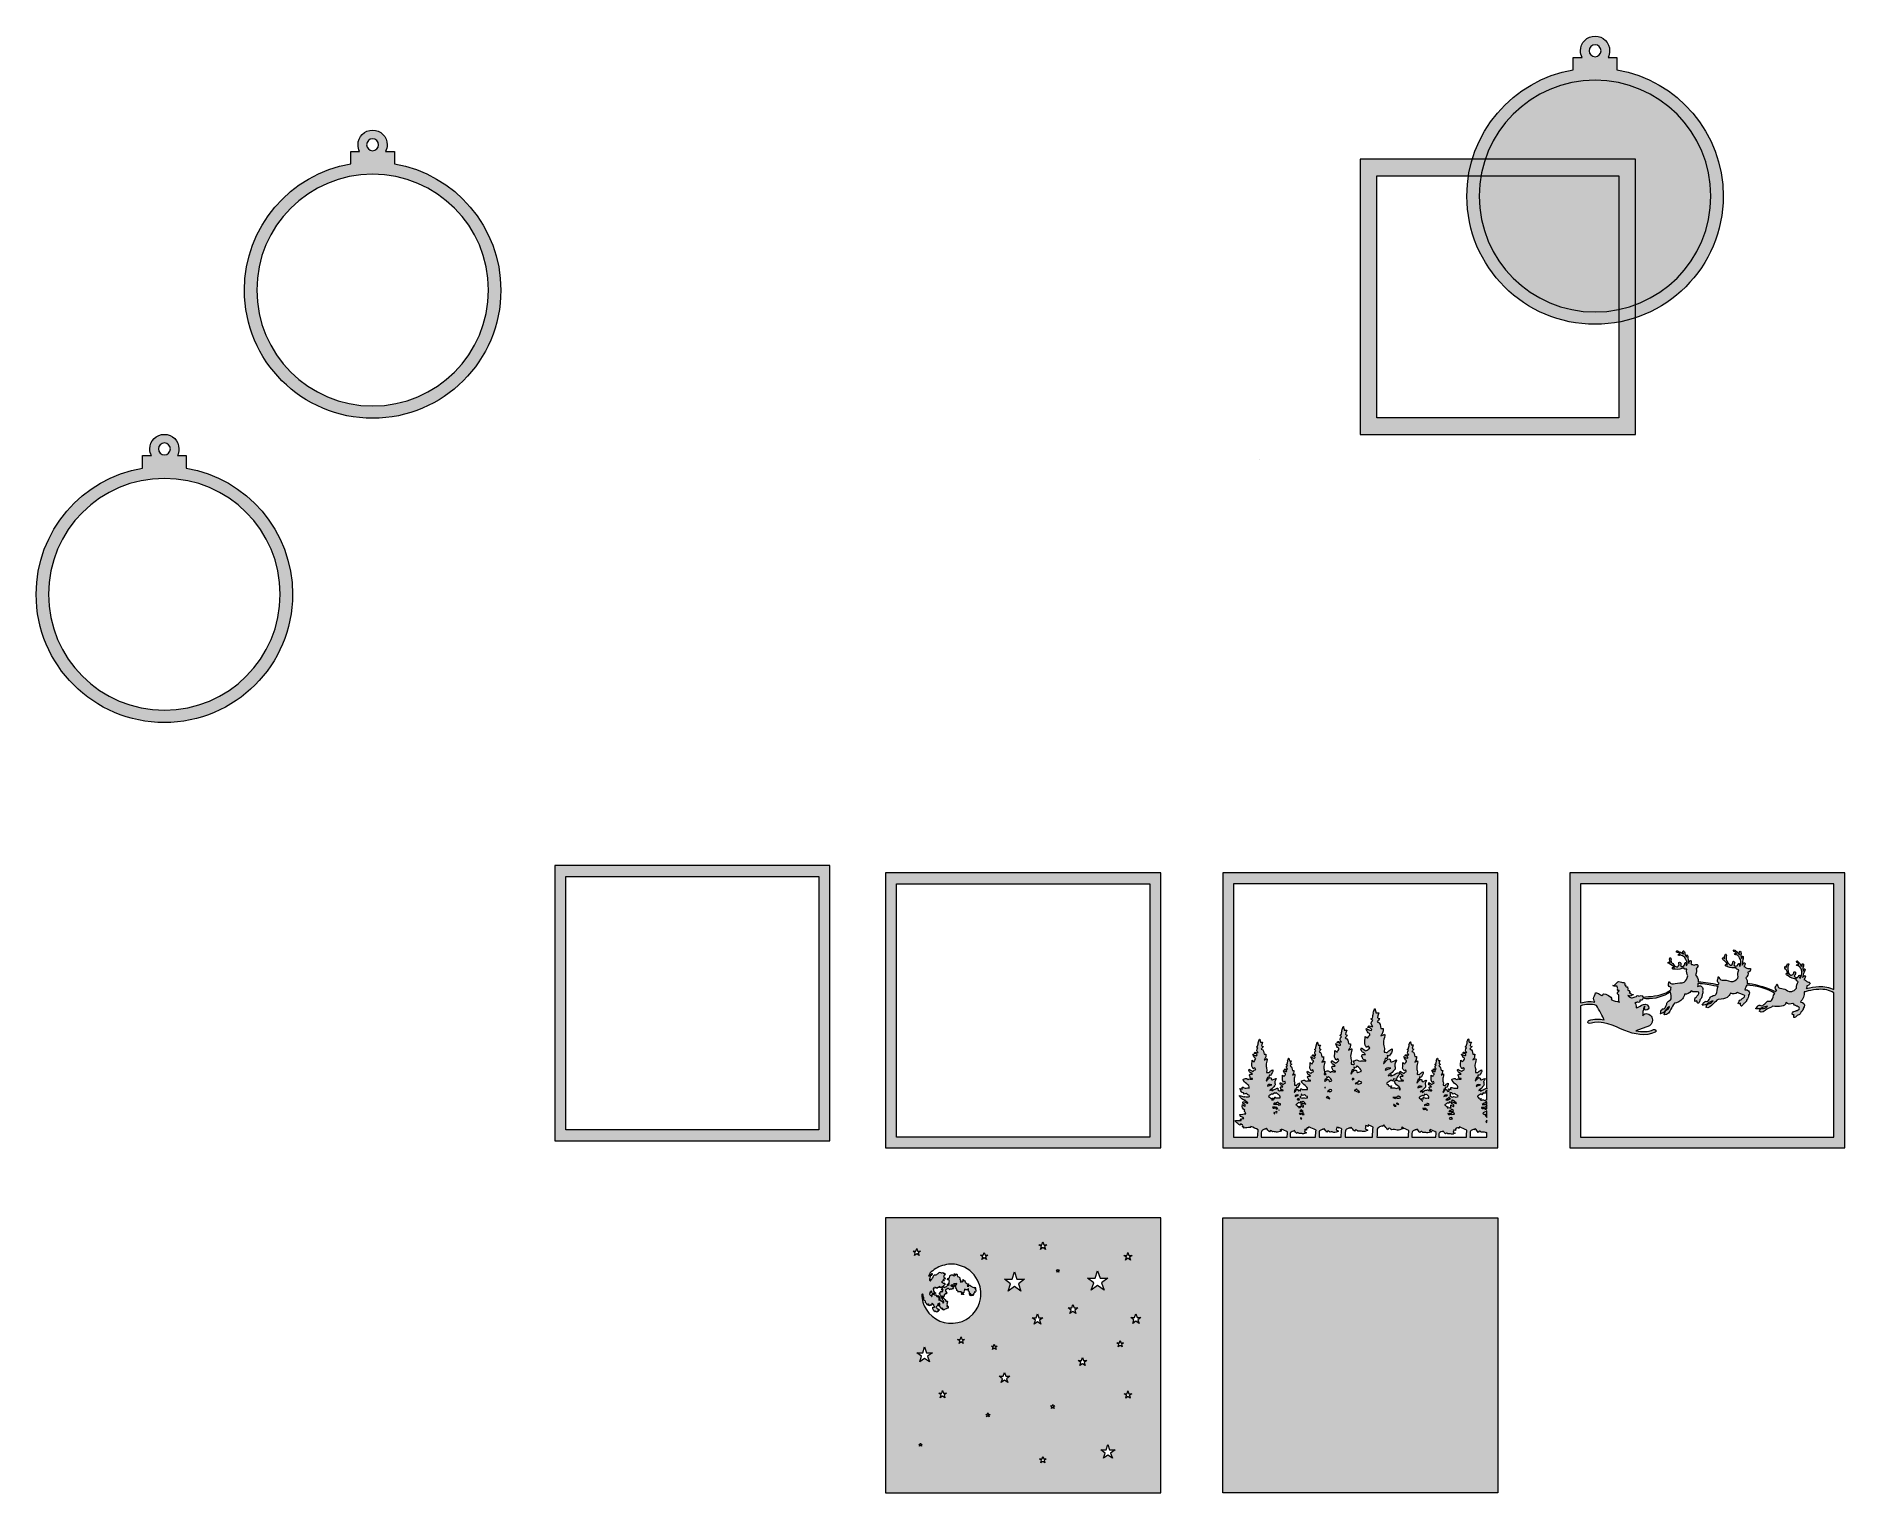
# Model space of a CAD drawing. Header units: inches. Extents: x -622 to 5817, y -2318 to 2869.
import ezdxf

# ---------------------------------------------------------------- set-up
doc = ezdxf.new("R2010")
doc.units = ezdxf.units.IN
doc.header["$MEASUREMENT"] = 0
doc.layers.add('Layer 1', color=7, linetype='Continuous')

msp = doc.modelspace()

# ---------------------------------------------------------------- hatches: boundary and pattern name
at = {"layer": 'Layer 1', "true_color": 0xfde2ba}
h = msp.add_hatch(color=254, dxfattribs=at)
h.dxf.hatch_style = 2
edge = h.paths.add_edge_path()
edge.add_spline(control_points=[(5005.7, 2749.2), (5005.7, 2749.2), (5005.7, 2793.5), (5005.7, 2793.5), (5005.7, 2793.5), (4974.1, 2793.5), (4974.1, 2793.5), (4977.7, 2800.6), (4979.7, 2808.6), (4979.7, 2817.1), (4979.7, 2845.8), (4956.5, 2869), (4927.8, 2869), (4899.2, 2869), (4875.9, 2845.8), (4875.9, 2817.1), (4875.9, 2808.6), (4878, 2800.6), (4881.6, 2793.5), (4881.6, 2793.5), (4850, 2793.5), (4850, 2793.5), (4850, 2793.5), (4850, 2749.2), (4850, 2749.2), (4635, 2712.2), (4471.4, 2524.9), (4471.4, 2299.4), (4471.4, 2047.3), (4675.8, 1843), (4927.8, 1843), (5179.9, 1843), (5384.2, 2047.3), (5384.2, 2299.4), (5384.2, 2524.9), (5220.7, 2712.2), (5005.7, 2749.2)], knot_values=[0, 0, 0, 0, 1, 1, 1, 2, 2, 2, 3, 3, 3, 4, 4, 4, 5, 5, 5, 6, 6, 6, 7, 7, 7, 8, 8, 8, 9, 9, 9, 10, 10, 10, 11, 11, 11, 12, 12, 12, 12], degree=3, periodic=1)
edge = h.paths.add_edge_path()
edge.add_spline(control_points=[(4927.8, 2838.4), (4939.6, 2838.4), (4949.1, 2828.9), (4949.1, 2817.1), (4949.1, 2805.4), (4939.6, 2795.9), (4927.8, 2795.9), (4916.1, 2795.9), (4906.6, 2805.4), (4906.6, 2817.1), (4906.6, 2828.9), (4916.1, 2838.4), (4927.8, 2838.4)], knot_values=[0, 0, 0, 0, 1, 1, 1, 2, 2, 2, 3, 3, 3, 4, 4, 4, 4], degree=3, periodic=1)
at = {"layer": 'Layer 1', "true_color": 0x2a2844}
h = msp.add_hatch(color=179, dxfattribs=at)
h.dxf.hatch_style = 2
edge = h.paths.add_edge_path()
edge.add_spline(control_points=[(5005.7, 2749.2), (5005.7, 2749.2), (5005.7, 2793.5), (5005.7, 2793.5), (5005.7, 2793.5), (4974.1, 2793.5), (4974.1, 2793.5), (4977.7, 2800.6), (4979.7, 2808.6), (4979.7, 2817.1), (4979.7, 2845.8), (4956.5, 2869), (4927.8, 2869), (4899.2, 2869), (4875.9, 2845.8), (4875.9, 2817.1), (4875.9, 2808.6), (4878, 2800.6), (4881.6, 2793.5), (4881.6, 2793.5), (4850, 2793.5), (4850, 2793.5), (4850, 2793.5), (4850, 2749.2), (4850, 2749.2), (4635, 2712.2), (4471.4, 2524.9), (4471.4, 2299.4), (4471.4, 2047.3), (4675.8, 1843), (4927.8, 1843), (5179.9, 1843), (5384.2, 2047.3), (5384.2, 2299.4), (5384.2, 2524.9), (5220.7, 2712.2), (5005.7, 2749.2)], knot_values=[0, 0, 0, 0, 1, 1, 1, 2, 2, 2, 3, 3, 3, 4, 4, 4, 5, 5, 5, 6, 6, 6, 7, 7, 7, 8, 8, 8, 9, 9, 9, 10, 10, 10, 11, 11, 11, 12, 12, 12, 12], degree=3, periodic=1)
edge = h.paths.add_edge_path()
edge.add_spline(control_points=[(4927.8, 2838.4), (4939.6, 2838.4), (4949.1, 2828.9), (4949.1, 2817.1), (4949.1, 2805.4), (4939.6, 2795.9), (4927.8, 2795.9), (4916.1, 2795.9), (4906.6, 2805.4), (4906.6, 2817.1), (4906.6, 2828.9), (4916.1, 2838.4), (4927.8, 2838.4)], knot_values=[0, 0, 0, 0, 1, 1, 1, 2, 2, 2, 3, 3, 3, 4, 4, 4, 4], degree=3, periodic=1)
edge = h.paths.add_edge_path()
edge.add_spline(control_points=[(4927.8, 1887), (4700, 1887), (4515.3, 2071.7), (4515.3, 2299.5), (4515.3, 2527.3), (4700, 2712), (4927.8, 2712), (5155.7, 2712), (5340.3, 2527.3), (5340.3, 2299.5), (5340.3, 2071.7), (5155.7, 1887), (4927.8, 1887)], knot_values=[0, 0, 0, 0, 1, 1, 1, 2, 2, 2, 3, 3, 3, 4, 4, 4, 4], degree=3, periodic=1)
h = msp.add_hatch(color=179, dxfattribs=at)
h.dxf.hatch_style = 2
edge = h.paths.add_edge_path()
edge.add_spline(control_points=[(653.7, 2414.5), (653.7, 2414.5), (653.7, 2458.9), (653.7, 2458.9), (653.7, 2458.9), (622.1, 2458.9), (622.1, 2458.9), (625.7, 2466), (627.7, 2474), (627.7, 2482.5), (627.7, 2511.2), (604.5, 2534.4), (575.8, 2534.4), (547.2, 2534.4), (523.9, 2511.2), (523.9, 2482.5), (523.9, 2474), (526, 2466), (529.6, 2458.9), (529.6, 2458.9), (498, 2458.9), (498, 2458.9), (498, 2458.9), (498, 2414.5), (498, 2414.5), (283, 2377.6), (119.4, 2190.3), (119.4, 1964.8), (119.4, 1712.7), (323.8, 1508.4), (575.8, 1508.4), (827.9, 1508.4), (1032.2, 1712.7), (1032.2, 1964.8), (1032.2, 2190.3), (868.7, 2377.6), (653.7, 2414.5)], knot_values=[0, 0, 0, 0, 1, 1, 1, 2, 2, 2, 3, 3, 3, 4, 4, 4, 5, 5, 5, 6, 6, 6, 7, 7, 7, 8, 8, 8, 9, 9, 9, 10, 10, 10, 11, 11, 11, 12, 12, 12, 12], degree=3, periodic=1)
edge = h.paths.add_edge_path()
edge.add_spline(control_points=[(575.8, 2503.7), (587.6, 2503.7), (597.1, 2494.2), (597.1, 2482.5), (597.1, 2470.8), (587.6, 2461.3), (575.8, 2461.3), (564.1, 2461.3), (554.6, 2470.8), (554.6, 2482.5), (554.6, 2494.2), (564.1, 2503.7), (575.8, 2503.7)], knot_values=[0, 0, 0, 0, 1, 1, 1, 2, 2, 2, 3, 3, 3, 4, 4, 4, 4], degree=3, periodic=1)
edge = h.paths.add_edge_path()
edge.add_spline(control_points=[(575.8, 1552.4), (348, 1552.4), (163.3, 1737.1), (163.3, 1964.9), (163.3, 2192.7), (348, 2377.4), (575.8, 2377.4), (803.7, 2377.4), (988.3, 2192.7), (988.3, 1964.9), (988.3, 1737.1), (803.7, 1552.4), (575.8, 1552.4)], knot_values=[0, 0, 0, 0, 1, 1, 1, 2, 2, 2, 3, 3, 3, 4, 4, 4, 4], degree=3, periodic=1)
at = {"layer": 'Layer 1', "true_color": 0xf5871d}
h = msp.add_hatch(color=30, dxfattribs=at)
h.dxf.hatch_style = 2
h.paths.add_polyline_path([(4092, 2430.8), (4092, 1451.2), (5071.6, 1451.2), (5071.6, 2430.8)])
h.paths.add_polyline_path([(5012.7, 1510.1), (4150.9, 1510.1), (4150.9, 2372), (5012.7, 2372)])
at = {"layer": 'Layer 1', "true_color": 0x2a2844}
h = msp.add_hatch(color=179, dxfattribs=at)
h.dxf.hatch_style = 2
edge = h.paths.add_edge_path()
edge.add_spline(control_points=[(-87.7, 1331.4), (-87.7, 1331.4), (-87.7, 1375.7), (-87.7, 1375.7), (-87.7, 1375.7), (-119.3, 1375.7), (-119.3, 1375.7), (-115.7, 1382.8), (-113.7, 1390.8), (-113.7, 1399.3), (-113.7, 1428), (-136.9, 1451.2), (-165.5, 1451.2), (-194.2, 1451.2), (-217.4, 1428), (-217.4, 1399.3), (-217.4, 1390.8), (-215.4, 1382.8), (-211.8, 1375.7), (-211.8, 1375.7), (-243.4, 1375.7), (-243.4, 1375.7), (-243.4, 1375.7), (-243.4, 1331.4), (-243.4, 1331.4), (-458.4, 1294.4), (-621.9, 1107.1), (-621.9, 881.6), (-621.9, 629.5), (-417.6, 425.2), (-165.5, 425.2), (86.5, 425.2), (290.9, 629.5), (290.9, 881.6), (290.9, 1107.1), (127.3, 1294.4), (-87.7, 1331.4)], knot_values=[0, 0, 0, 0, 1, 1, 1, 2, 2, 2, 3, 3, 3, 4, 4, 4, 5, 5, 5, 6, 6, 6, 7, 7, 7, 8, 8, 8, 9, 9, 9, 10, 10, 10, 11, 11, 11, 12, 12, 12, 12], degree=3, periodic=1)
edge = h.paths.add_edge_path()
edge.add_spline(control_points=[(-165.5, 1420.6), (-153.8, 1420.6), (-144.3, 1411), (-144.3, 1399.3), (-144.3, 1387.6), (-153.8, 1378.1), (-165.5, 1378.1), (-177.3, 1378.1), (-186.8, 1387.6), (-186.8, 1399.3), (-186.8, 1411), (-177.3, 1420.6), (-165.5, 1420.6)], knot_values=[0, 0, 0, 0, 1, 1, 1, 2, 2, 2, 3, 3, 3, 4, 4, 4, 4], degree=3, periodic=1)
edge = h.paths.add_edge_path()
edge.add_spline(control_points=[(-165.5, 469.2), (-393.4, 469.2), (-578, 653.9), (-578, 881.7), (-578, 1109.5), (-393.4, 1294.2), (-165.5, 1294.2), (62.3, 1294.2), (247, 1109.5), (247, 881.7), (247, 653.9), (62.3, 469.2), (-165.5, 469.2)], knot_values=[0, 0, 0, 0, 1, 1, 1, 2, 2, 2, 3, 3, 3, 4, 4, 4, 4], degree=3, periodic=1)
at = {"layer": 'Layer 1', "true_color": 0x3e9984}
h = msp.add_hatch(color=125, dxfattribs=at)
h.dxf.hatch_style = 2
h.paths.add_polyline_path([(1224.2, -84.2), (1224.2, -1063.8), (2203.8, -1063.8), (2203.8, -84.2)])
h.paths.add_polyline_path([(2164.8, -1024.8), (1263.2, -1024.8), (1263.2, -123.2), (2164.8, -123.2)])
at = {"layer": 'Layer 1', "true_color": 0x131b2a}
h = msp.add_hatch(color=168, dxfattribs=at)
h.dxf.hatch_style = 2
h.paths.add_polyline_path([(2402.2, -110.2), (2402.2, -1089.8), (3381.8, -1089.8), (3381.8, -110.2)])
h.paths.add_polyline_path([(3342.8, -1050.8), (2441.2, -1050.8), (2441.2, -149.2), (3342.8, -149.2)])
at = {"layer": 'Layer 1', "true_color": 0x6ad5ae}
h = msp.add_hatch(color=123, dxfattribs=at)
h.dxf.hatch_style = 2
h.paths.add_polyline_path([(3602.2, -110.2), (3602.2, -1089.8), (4581.8, -1089.8), (4581.8, -110.2)])
edge = h.paths.add_edge_path()
edge.add_spline(control_points=[(4528.2, -964.6), (4532.6, -963.1), (4536.7, -961.7), (4541, -960.3), (4541, -959.8), (4541.2, -957.7), (4541.3, -957.7), (4541.8, -957.8), (4542.3, -957.7), (4542.8, -957.7), (4542.8, -957.7), (4542.8, -981.1), (4542.8, -981.1), (4540.7, -978.8), (4538.5, -976.5), (4536.2, -974.1), (4537.2, -972.6), (4538, -971.4), (4539, -969.9), (4534.7, -968.8), (4529, -971.2), (4528.2, -964.6)], knot_values=[0, 0, 0, 0, 1, 1, 1, 2, 2, 2, 3, 3, 3, 4, 4, 4, 5, 5, 5, 6, 6, 6, 7, 7, 7, 7], degree=3, periodic=1)
edge = h.paths.add_edge_path()
edge.add_spline(control_points=[(4508.8, -907.5), (4509.3, -906.6), (4509.5, -905.2), (4510.3, -904.6), (4514.1, -902.1), (4518, -899.8), (4521.8, -897.5), (4522.9, -898.5), (4523.9, -899.4), (4525, -900.5), (4526.6, -897.9), (4527.8, -895.8), (4529.1, -893.7), (4530.9, -894.4), (4532.6, -895), (4534.7, -895.9), (4537.1, -891.9), (4538.9, -887.3), (4542.1, -884.1), (4542.4, -883.8), (4542.6, -883.6), (4542.8, -883.3), (4542.8, -883.3), (4542.8, -919.6), (4542.8, -919.6), (4542.3, -919.3), (4541.9, -919), (4541.5, -918.7), (4538.6, -916.4), (4537.6, -923.6), (4533.2, -919.9), (4530.5, -917.7), (4524.7, -919.2), (4519.8, -919.1), (4520.8, -916.7), (4521.2, -915.7), (4522.2, -913.5), (4513.7, -918.2), (4514, -908), (4508.8, -907.5)], knot_values=[0, 0, 0, 0, 1, 1, 1, 2, 2, 2, 3, 3, 3, 4, 4, 4, 5, 5, 5, 6, 6, 6, 7, 7, 7, 8, 8, 8, 9, 9, 9, 10, 10, 10, 11, 11, 11, 12, 12, 12, 13, 13, 13, 13], degree=3, periodic=1)
edge = h.paths.add_edge_path()
edge.add_spline(control_points=[(4504.6, -870.3), (4504.2, -864.8), (4512.6, -862), (4520.4, -864.8), (4514.5, -866.8), (4509.6, -868.5), (4504.6, -870.3)], knot_values=[0, 0, 0, 0, 1, 1, 1, 2, 2, 2, 2], degree=3, periodic=1)
edge = h.paths.add_edge_path()
edge.add_spline(control_points=[(4542.8, -925.2), (4542.8, -925.2), (4542.8, -935), (4542.8, -935), (4536.2, -935), (4530.8, -935), (4526.2, -935), (4528.2, -933.4), (4530.2, -931.7), (4532.5, -929.7), (4533.1, -930.2), (4534.3, -931.1), (4535.6, -932.1), (4537.5, -929.1), (4536.3, -923.4), (4542.5, -925.4), (4542.6, -925.4), (4542.7, -925.4), (4542.8, -925.2)], knot_values=[0, 0, 0, 0, 1, 1, 1, 2, 2, 2, 3, 3, 3, 4, 4, 4, 5, 5, 5, 6, 6, 6, 6], degree=3, periodic=1)
edge = h.paths.add_edge_path()
edge.add_spline(control_points=[(4536.4, -944.7), (4539, -943.7), (4540.8, -940.7), (4542.8, -937.8), (4542.8, -937.8), (4542.8, -950.4), (4542.8, -950.4), (4540.7, -951.1), (4538.5, -951.8), (4535.9, -952.7), (4537.5, -950.1), (4538.2, -948.9), (4539.1, -947.5), (4524.2, -949.7), (4524.2, -949.7), (4523, -945.1), (4527.5, -945.1), (4532.6, -946.4), (4536.4, -944.7)], knot_values=[0, 0, 0, 0, 1, 1, 1, 2, 2, 2, 3, 3, 3, 4, 4, 4, 5, 5, 5, 6, 6, 6, 6], degree=3, periodic=1)
edge = h.paths.add_edge_path()
edge.add_spline(control_points=[(4542.8, -991.2), (4542.8, -991.2), (4542.8, -999.1), (4542.8, -999.1), (4541.4, -998.4), (4540, -997.4), (4538.7, -995.9), (4540.1, -994.3), (4541.5, -992.7), (4542.8, -991.2)], knot_values=[0, 0, 0, 0, 1, 1, 1, 2, 2, 2, 3, 3, 3, 3], degree=3, periodic=1)
edge = h.paths.add_edge_path()
edge.add_spline(control_points=[(3641.2, -149.2), (3641.2, -149.2), (4542.8, -149.2), (4542.8, -149.2), (4542.8, -149.2), (4542.8, -879.7), (4542.8, -879.7), (4542.4, -878.8), (4541.9, -877.9), (4542.1, -877), (4540.4, -877.5), (4538.6, -877.8), (4537, -878.6), (4531.8, -881.1), (4526.6, -883.8), (4520.1, -887.1), (4521, -884.2), (4521.3, -883.4), (4521.7, -882.3), (4519, -883.2), (4517, -884), (4513.5, -885.2), (4514.8, -883), (4515.2, -881.6), (4515.9, -881.4), (4523, -879.8), (4526, -873.4), (4530.7, -868.9), (4531.6, -868), (4532.7, -866.5), (4532.6, -865.4), (4532.4, -861.2), (4531.6, -857), (4531.1, -853.3), (4532.9, -850), (4534.8, -846.6), (4536.7, -843.1), (4536.1, -842.8), (4535.6, -842.4), (4535.1, -842.1), (4531.1, -843.9), (4527.1, -846), (4523, -847.4), (4521.9, -847.8), (4520.1, -846.1), (4518.6, -845.3), (4521.1, -841.2), (4516.9, -840.1), (4515, -839.3), (4513.8, -838.8), (4510.9, -840.7), (4509.4, -842.2), (4506.9, -844.8), (4505, -848), (4502.6, -850.8), (4502.1, -851.4), (4500.9, -851.5), (4500.4, -851.7), (4502.1, -847.2), (4503.6, -843), (4505.3, -838.4), (4510, -839.3), (4512, -836.3), (4510.6, -830.1), (4513, -830.8), (4514.6, -831.3), (4516.5, -831.8), (4518.3, -824.7), (4526.7, -820.2), (4523.9, -811), (4519.8, -813.8), (4514.9, -815.5), (4513, -818.8), (4509.5, -825), (4505.4, -818.8), (4502, -820.7), (4502.1, -819.3), (4502, -817.9), (4502.1, -816.5), (4502.3, -814.6), (4503.2, -812.6), (4502.9, -810.8), (4502.1, -805.5), (4499.8, -800.3), (4500.1, -795.1), (4500.4, -788.3), (4502.8, -781.6), (4504.1, -774.8), (4504.3, -773.7), (4503.1, -772.4), (4502.6, -771.2), (4499.2, -773), (4496.2, -774.5), (4493.1, -776), (4494.4, -772.5), (4497.1, -770.4), (4498, -767.7), (4499.3, -763.9), (4499.2, -759.7), (4499.8, -755.6), (4497.3, -755.5), (4494.9, -755.4), (4492.7, -755.3), (4490.6, -748.6), (4493, -739.2), (4482.5, -736.9), (4485.3, -733.5), (4487.6, -730.7), (4489.9, -727.9), (4482, -726.5), (4482, -726.5), (4487.5, -712.5), (4484.5, -712.5), (4481.6, -712.5), (4479.5, -712.5), (4478.7, -708.5), (4478, -704.9), (4477.3, -701.3), (4476.9, -701.3), (4476.5, -701.3), (4476.1, -701.3), (4474.7, -705.2), (4473.3, -709), (4471.9, -712.9), (4472.2, -713), (4472.5, -713.1), (4472.9, -713.2), (4471.9, -717.5), (4470.9, -721.9), (4469.8, -726.6), (4468.8, -727.2), (4467.4, -728.1), (4465.7, -729.1), (4467.6, -730.7), (4469.1, -731.9), (4470.6, -733.2), (4464.9, -738.3), (4465.4, -745.3), (4471.4, -749.6), (4469.1, -750), (4466.8, -750.1), (4464.7, -749.4), (4459.2, -747.5), (4458, -748), (4457.5, -752.4), (4459.9, -752.9), (4462.4, -753), (4464.5, -754), (4466, -754.9), (4467, -756.9), (4468, -758.5), (4468.1, -758.8), (4466.8, -760.6), (4466.2, -760.6), (4464.1, -760.5), (4461.9, -760.3), (4460, -759.5), (4457.6, -758.4), (4455.4, -756.8), (4453.2, -755.4), (4453, -755.8), (4452.8, -756.2), (4452.6, -756.6), (4454.2, -759.8), (4455.9, -763.1), (4458.2, -767.7), (4463.7, -769.9), (4464.4, -771.7), (4460.2, -776.8), (4459, -778.3), (4458.1, -780), (4456.7, -782.2), (4454.9, -780.8), (4452.5, -779.1), (4449.8, -777), (4449.4, -784.5), (4449.1, -791.6), (4448.7, -798.2), (4450.4, -801.4), (4452, -804.5), (4453.8, -808), (4455.6, -806.6), (4457.4, -805.2), (4459.4, -803.6), (4460.8, -806.3), (4462, -808.6), (4462.7, -809.8), (4459.6, -811.8), (4456.4, -814), (4451.8, -817.1), (4449.1, -815.3), (4444.8, -812.3), (4439.7, -808.9), (4439.3, -810.5), (4437.7, -812.9), (4438.4, -814), (4440.3, -816.9), (4441.1, -820.7), (4445.5, -821.8), (4447.7, -822.4), (4449.3, -825.5), (4450.9, -827.3), (4447.4, -827.3), (4444.4, -827.3), (4441.3, -827.3), (4440.7, -829.1), (4440.1, -830.8), (4440.1, -830.9), (4441.8, -835), (4443, -837.8), (4444.4, -841.2), (4446.2, -841.6), (4449, -842.3), (4451.7, -842.9), (4451.6, -843.6), (4451.5, -844.2), (4451.4, -844.9), (4447.7, -844.6), (4444, -844.4), (4439, -844), (4434.5, -849.7), (4430.6, -839.7), (4425.8, -842), (4423.5, -842.9), (4421.1, -843.7), (4418.2, -844.8), (4418.6, -852.5), (4425.1, -857.2), (4431.3, -862.2), (4435.9, -865.7), (4440.6, -869.2), (4439.6, -877), (4437.3, -876.8), (4435.1, -876.3), (4433, -876.5), (4427.6, -876.8), (4422.1, -878.1), (4417.4, -873.9), (4416.8, -873.4), (4414.8, -874.1), (4413.8, -874.8), (4413.4, -875.1), (4414.1, -876.9), (4414.3, -877.9), (4414.5, -878.8), (4414.7, -879.7), (4415, -881.1), (4411.7, -880.3), (4409.2, -879.6), (4405.6, -878.7), (4406.9, -881.3), (4408.2, -883.7), (4409.4, -886.1), (4407.7, -886.9), (4406, -887.6), (4404.2, -888.2), (4403.3, -888.5), (4401.9, -887.1), (4400.7, -886.5), (4402.7, -883.1), (4399.3, -882.3), (4397.8, -881.6), (4396.7, -881.1), (4394.4, -882.7), (4393.2, -883.9), (4391.1, -886), (4389.6, -888.6), (4387.7, -890.9), (4387.2, -891.4), (4386.3, -891.5), (4385.9, -891.7), (4387.2, -888), (4388.5, -884.6), (4389.8, -880.9), (4393.6, -881.6), (4395.3, -879.2), (4394.1, -874.1), (4396.1, -874.7), (4397.4, -875.1), (4399, -875.5), (4400.4, -869.7), (4407.3, -866), (4405, -858.6), (4401.7, -860.9), (4397.6, -862.2), (4396.1, -865), (4393.3, -869.9), (4389.9, -864.9), (4387.2, -866.5), (4387.2, -865.3), (4387.2, -864.2), (4387.3, -863.1), (4387.4, -861.5), (4388.1, -859.9), (4387.9, -858.4), (4387.2, -854.1), (4385.4, -849.8), (4385.6, -845.6), (4385.9, -840.1), (4387.8, -834.7), (4388.8, -829.2), (4389, -828.3), (4388.1, -827.2), (4387.7, -826.2), (4384.9, -827.6), (4382.4, -828.9), (4379.9, -830.1), (4381, -827.3), (4383.2, -825.6), (4383.9, -823.4), (4385, -820.3), (4384.9, -816.8), (4385.3, -813.5), (4383.3, -813.4), (4381.3, -813.3), (4379.6, -813.3), (4377.9, -807.8), (4379.9, -800.2), (4371.3, -798.3), (4373.6, -795.6), (4375.4, -793.3), (4377.3, -791), (4370.9, -789.8), (4370.9, -789.8), (4375.4, -778.5), (4372.9, -778.5), (4370.6, -778.5), (4368.9, -778.5), (4368.2, -775.2), (4367.6, -772.3), (4367.1, -769.4), (4366.7, -769.4), (4366.4, -769.4), (4366.1, -769.4), (4364.9, -772.5), (4363.8, -775.6), (4362.7, -778.8), (4362.9, -778.9), (4363.2, -779), (4363.5, -779), (4362.7, -782.6), (4361.8, -786.1), (4361, -790), (4360.2, -790.5), (4359, -791.2), (4357.7, -792), (4359.2, -793.3), (4360.4, -794.3), (4361.7, -795.3), (4357, -799.5), (4357.4, -805.1), (4362.3, -808.6), (4360.4, -809), (4358.5, -809), (4356.9, -808.5), (4352.3, -807), (4351.3, -807.3), (4351, -811), (4352.9, -811.4), (4355, -811.4), (4356.6, -812.3), (4357.9, -812.9), (4358.7, -814.5), (4359.5, -815.9), (4359.6, -816.1), (4358.5, -817.6), (4358.1, -817.6), (4356.4, -817.5), (4354.5, -817.3), (4353, -816.7), (4351, -815.8), (4349.3, -814.5), (4347.5, -813.3), (4347.3, -813.7), (4347.1, -814), (4347, -814.3), (4348.3, -817), (4349.6, -819.6), (4351.5, -823.3), (4356, -825.2), (4356.6, -826.6), (4353.2, -830.7), (4352.2, -832), (4351.5, -833.4), (4350.3, -835.1), (4348.9, -834), (4346.9, -832.6), (4344.7, -831), (4344.4, -837), (4344.1, -842.8), (4343.8, -848.2), (4345.2, -850.7), (4346.5, -853.3), (4348, -856.1), (4349.4, -855), (4350.9, -853.9), (4352.5, -852.6), (4353.7, -854.7), (4354.7, -856.6), (4355.2, -857.6), (4352.7, -859.3), (4350.1, -861), (4346.3, -863.6), (4344.1, -862.1), (4340.6, -859.7), (4336.5, -856.8), (4336.1, -858.2), (4334.9, -860.1), (4335.4, -861), (4337, -863.3), (4337.6, -866.5), (4341.2, -867.4), (4343, -867.8), (4344.3, -870.4), (4345.6, -871.8), (4342.7, -871.8), (4340.3, -871.8), (4337.8, -871.8), (4337.3, -873.3), (4336.8, -874.7), (4336.8, -874.8), (4338.2, -878.1), (4339.2, -880.4), (4340.3, -883.1), (4341.8, -883.5), (4344, -884), (4346.2, -884.5), (4346.2, -885.1), (4346.1, -885.6), (4346, -886.1), (4343, -885.9), (4340, -885.7), (4335.9, -885.4), (4335.5, -885.9), (4335.1, -886.3), (4334.7, -886.5), (4334.5, -885), (4333.2, -883.8), (4333.5, -882.4), (4331.9, -882.9), (4330.1, -883.2), (4328.6, -883.9), (4328.5, -884), (4328.4, -884), (4328.3, -884.1), (4327.3, -883.5), (4326.3, -883.3), (4325.2, -883.8), (4323.3, -884.5), (4321.4, -885.2), (4319, -886.1), (4319, -886.9), (4319.2, -887.7), (4319.4, -888.5), (4317.1, -889.7), (4314.8, -890.9), (4312.2, -892.2), (4313.1, -889.4), (4313.3, -888.6), (4313.7, -887.5), (4311.1, -888.5), (4309.1, -889.2), (4305.7, -890.4), (4307.1, -888.3), (4307.4, -886.9), (4308.1, -886.7), (4315, -885.1), (4317.9, -878.9), (4322.4, -874.5), (4323.3, -873.7), (4324.4, -872.2), (4324.3, -871.2), (4324.1, -867.1), (4323.4, -863), (4322.9, -859.4), (4324.6, -856.2), (4326.4, -852.9), (4328.2, -849.5), (4327.7, -849.2), (4327.2, -848.9), (4326.8, -848.5), (4322.8, -850.3), (4319, -852.3), (4315, -853.7), (4313.9, -854), (4312.2, -852.4), (4310.7, -851.6), (4313.2, -847.7), (4309.1, -846.6), (4307.2, -845.8), (4306, -845.3), (4303.2, -847.1), (4301.8, -848.6), (4299.3, -851.1), (4297.4, -854.2), (4295.2, -857), (4294.7, -857.6), (4293.5, -857.6), (4293.1, -857.8), (4294.6, -853.5), (4296.1, -849.4), (4297.7, -845), (4302.3, -845.7), (4304.3, -842.9), (4302.9, -836.9), (4305.2, -837.6), (4306.8, -838), (4308.7, -838.6), (4310.4, -831.6), (4318.6, -827.2), (4315.9, -818.3), (4311.9, -821), (4307.1, -822.6), (4305.2, -825.9), (4301.9, -831.9), (4297.8, -825.9), (4294.6, -827.7), (4294.6, -826.4), (4294.6, -825), (4294.7, -823.7), (4294.9, -821.8), (4295.7, -819.9), (4295.5, -818.1), (4294.7, -813), (4292.4, -807.9), (4292.7, -802.8), (4293.1, -796.2), (4295.4, -789.8), (4296.6, -783.2), (4296.8, -782.1), (4295.7, -780.8), (4295.2, -779.7), (4291.9, -781.4), (4288.9, -782.9), (4286, -784.4), (4287.2, -780.9), (4289.8, -778.9), (4290.7, -776.2), (4291.9, -772.6), (4291.9, -768.5), (4292.4, -764.5), (4290, -764.4), (4287.6, -764.3), (4285.6, -764.2), (4283.5, -757.7), (4285.9, -748.6), (4275.6, -746.3), (4278.3, -743), (4280.6, -740.3), (4282.8, -737.6), (4275.2, -736.2), (4275.2, -736.2), (4280.5, -722.6), (4277.6, -722.6), (4274.8, -722.6), (4272.7, -722.6), (4271.9, -718.7), (4271.3, -715.2), (4270.6, -711.8), (4270.2, -711.8), (4269.8, -711.8), (4269.4, -711.7), (4268, -715.5), (4266.7, -719.3), (4265.3, -723), (4265.6, -723.1), (4266, -723.2), (4266.3, -723.3), (4265.3, -727.5), (4264.3, -731.7), (4263.3, -736.4), (4262.3, -736.9), (4260.9, -737.8), (4259.4, -738.8), (4261.2, -740.3), (4262.6, -741.5), (4264.1, -742.7), (4258.5, -747.7), (4259, -754.5), (4264.8, -758.6), (4262.6, -759), (4260.4, -759.1), (4258.4, -758.5), (4253, -756.7), (4251.8, -757.1), (4251.4, -761.4), (4253.7, -761.9), (4256.1, -762), (4258.1, -763), (4259.6, -763.8), (4260.6, -765.7), (4261.5, -767.3), (4261.7, -767.6), (4260.4, -769.4), (4259.8, -769.4), (4257.8, -769.3), (4255.6, -769.1), (4253.7, -768.3), (4251.4, -767.3), (4249.4, -765.6), (4247.2, -764.3), (4247, -764.7), (4246.8, -765.1), (4246.6, -765.5), (4248.2, -768.6), (4249.8, -771.8), (4252, -776.2), (4257.4, -778.4), (4258, -780.1), (4254, -785.1), (4252.8, -786.5), (4251.9, -788.2), (4250.6, -790.3), (4248.9, -789), (4246.5, -787.3), (4243.9, -785.3), (4243.5, -792.6), (4243.2, -799.4), (4242.8, -805.9), (4244.4, -808.9), (4246, -812), (4247.8, -815.4), (4249.5, -814.1), (4251.3, -812.7), (4253.2, -811.2), (4254.6, -813.7), (4255.8, -815.9), (4256.4, -817.1), (4253.4, -819.1), (4250.3, -821.2), (4245.8, -824.3), (4243.2, -822.5), (4239, -819.6), (4234.1, -816.2), (4233.6, -817.8), (4232.2, -820.2), (4232.8, -821.2), (4234.6, -824), (4235.4, -827.7), (4239.7, -828.8), (4241.9, -829.4), (4243.4, -832.4), (4245, -834.1), (4241.5, -834.1), (4238.6, -834.1), (4235.7, -834.1), (4235, -835.9), (4234.5, -837.6), (4234.5, -837.6), (4236.1, -841.6), (4237.3, -844.3), (4238.6, -847.6), (4240.4, -848), (4243.1, -848.7), (4245.7, -849.3), (4245.6, -849.9), (4245.5, -850.6), (4245.4, -851.2), (4241.9, -851), (4238.3, -850.7), (4233.3, -850.4), (4229, -855.9), (4225.2, -846.2), (4220.6, -848.4), (4218.3, -849.2), (4216, -850.1), (4213.1, -851.1), (4213.6, -858.6), (4219.8, -863.2), (4225.9, -868), (4230.3, -871.4), (4235, -874.8), (4234, -882.4), (4232.9, -882.3), (4231.8, -882.1), (4230.8, -882), (4231.4, -880.9), (4231.9, -879.7), (4231.9, -878.8), (4232, -877.9), (4229.3, -876.7), (4227.8, -875.6), (4224.1, -872.6), (4222.8, -881.9), (4217.1, -877.1), (4213.7, -874.2), (4206.1, -876.2), (4199.8, -876), (4201.1, -872.9), (4201.6, -871.7), (4202.8, -868.8), (4191.9, -874.9), (4192.3, -861.7), (4185.5, -861.1), (4186.2, -859.8), (4186.5, -858.1), (4187.5, -857.4), (4192.4, -854.1), (4197.5, -851.1), (4202.4, -848.1), (4203.8, -849.4), (4205, -850.6), (4206.5, -852), (4208.5, -848.7), (4210.2, -846), (4211.8, -843.2), (4214.1, -844.1), (4216.3, -844.9), (4219, -846), (4222.2, -840.8), (4224.5, -834.9), (4228.7, -830.8), (4232.7, -826.8), (4227.9, -824.6), (4228.6, -821.6), (4226.4, -822.2), (4224.1, -822.6), (4222, -823.6), (4215.3, -826.9), (4208.6, -830.4), (4200.2, -834.6), (4201.4, -830.9), (4201.7, -829.9), (4202.2, -828.4), (4198.7, -829.7), (4196.1, -830.6), (4191.6, -832.3), (4193.4, -829.4), (4193.8, -827.6), (4194.7, -827.4), (4203.9, -825.2), (4207.8, -816.9), (4213.8, -811.1), (4215.1, -809.9), (4216.5, -808.1), (4216.4, -806.6), (4216, -801.2), (4215.1, -795.8), (4214.4, -790.9), (4216.7, -786.7), (4219.1, -782.3), (4221.6, -777.8), (4220.9, -777.4), (4220.2, -776.9), (4219.6, -776.5), (4214.4, -778.8), (4209.3, -781.5), (4203.9, -783.3), (4202.5, -783.8), (4200.2, -781.6), (4198.3, -780.6), (4201.5, -775.3), (4196.1, -773.9), (4193.6, -772.9), (4192, -772.1), (4188.2, -774.6), (4186.3, -776.6), (4183.1, -779.9), (4180.6, -784.1), (4177.5, -787.7), (4176.8, -788.5), (4175.3, -788.6), (4174.7, -788.8), (4176.8, -783.1), (4178.8, -777.6), (4181, -771.7), (4187, -772.8), (4189.7, -769), (4187.9, -761), (4190.9, -761.9), (4193.1, -762.5), (4195.6, -763.2), (4197.8, -754), (4208.7, -748.1), (4205.1, -736.3), (4199.8, -739.9), (4193.4, -742), (4190.9, -746.4), (4186.4, -754.3), (4181.1, -746.3), (4176.8, -748.8), (4176.8, -747), (4176.7, -745.2), (4176.9, -743.4), (4177.2, -740.9), (4178.3, -738.3), (4177.9, -736), (4176.9, -729.2), (4173.9, -722.3), (4174.2, -715.7), (4174.7, -706.9), (4177.8, -698.2), (4179.4, -689.5), (4179.7, -688), (4178.2, -686.3), (4177.6, -684.8), (4173.1, -687.1), (4169.2, -689), (4165.3, -691), (4166.9, -686.5), (4170.4, -683.7), (4171.6, -680.2), (4173.2, -675.3), (4173.2, -669.9), (4173.9, -664.6), (4170.7, -664.5), (4167.5, -664.3), (4164.7, -664.2), (4162, -655.5), (4165.2, -643.4), (4151.5, -640.4), (4155.1, -636), (4158.1, -632.4), (4161, -628.8), (4150.9, -626.9), (4150.9, -626.9), (4158, -608.8), (4154.1, -608.8), (4150.4, -608.8), (4147.6, -608.8), (4146.6, -603.6), (4145.7, -599), (4144.8, -594.4), (4144.3, -594.4), (4143.7, -594.3), (4143.2, -594.3), (4141.4, -599.3), (4139.6, -604.3), (4137.8, -609.4), (4138.2, -609.5), (4138.6, -609.6), (4139.1, -609.7), (4137.8, -615.3), (4136.5, -620.9), (4135.1, -627.1), (4133.8, -627.9), (4132, -629), (4129.8, -630.3), (4132.3, -632.4), (4134.2, -634), (4136.2, -635.6), (4128.7, -642.2), (4129.4, -651.3), (4137.2, -656.8), (4134.2, -657.3), (4131.2, -657.4), (4128.6, -656.5), (4121.3, -654.2), (4119.8, -654.7), (4119.2, -660.5), (4122.3, -661.1), (4125.6, -661.2), (4128.2, -662.6), (4130.2, -663.6), (4131.5, -666.2), (4132.7, -668.3), (4132.9, -668.8), (4131.2, -671.1), (4130.5, -671.1), (4127.7, -671), (4124.8, -670.7), (4122.4, -669.6), (4119.3, -668.3), (4116.5, -666.1), (4113.6, -664.3), (4113.4, -664.8), (4113.1, -665.3), (4112.8, -665.9), (4115, -670.1), (4117.1, -674.3), (4120, -680.2), (4127.2, -683.1), (4128.1, -685.4), (4122.7, -692), (4121.1, -693.9), (4120, -696.2), (4118.2, -699), (4115.9, -697.2), (4112.8, -694.9), (4109.3, -692.3), (4108.7, -702), (4108.3, -711.1), (4107.8, -719.7), (4110, -723.8), (4112.1, -727.8), (4114.4, -732.3), (4116.7, -730.6), (4119.1, -728.8), (4121.7, -726.7), (4123.5, -730.1), (4125, -733.1), (4125.9, -734.7), (4121.9, -737.3), (4117.8, -740.1), (4111.8, -744.2), (4108.3, -741.8), (4102.7, -738), (4096.2, -733.5), (4095.6, -735.6), (4093.6, -738.7), (4094.5, -740.1), (4096.9, -743.8), (4097.9, -748.8), (4103.7, -750.3), (4106.6, -751), (4108.6, -755), (4110.7, -757.3), (4106.1, -757.3), (4102.2, -757.3), (4098.3, -757.3), (4097.5, -759.7), (4096.7, -761.9), (4096.7, -762), (4098.9, -767.3), (4100.4, -770.9), (4102.3, -775.3), (4104.6, -775.8), (4108.1, -776.7), (4111.7, -777.5), (4111.6, -778.4), (4111.4, -779.2), (4111.3, -780.1), (4106.5, -779.8), (4101.8, -779.4), (4095.2, -779), (4089.5, -786.3), (4084.3, -773.4), (4078.2, -776.3), (4075.2, -777.4), (4072.1, -778.6), (4068.3, -780), (4068.5, -783.7), (4069.9, -786.9), (4071.9, -789.8), (4068.1, -795.9), (4063.5, -789.4), (4059.9, -791.4), (4059.9, -789.9), (4059.9, -788.3), (4060, -786.8), (4060.3, -784.6), (4061.2, -782.4), (4060.9, -780.4), (4060, -774.5), (4057.4, -768.6), (4057.7, -762.8), (4058.1, -755.2), (4060.8, -747.7), (4062.2, -740.1), (4062.4, -738.9), (4061.1, -737.4), (4060.6, -736.1), (4056.7, -738), (4053.3, -739.7), (4049.9, -741.5), (4051.4, -737.5), (4054.4, -735.2), (4055.4, -732.1), (4056.8, -727.9), (4056.8, -723.2), (4057.4, -718.6), (4054.6, -718.5), (4051.9, -718.4), (4049.5, -718.2), (4047.1, -710.7), (4049.9, -700.3), (4038, -697.7), (4041.2, -693.9), (4043.7, -690.7), (4046.3, -687.6), (4037.5, -686), (4037.5, -686), (4043.7, -670.3), (4040.3, -670.3), (4037, -670.3), (4034.7, -670.3), (4033.8, -665.8), (4033, -661.8), (4032.2, -657.8), (4031.8, -657.8), (4031.3, -657.8), (4030.8, -657.8), (4029.3, -662.1), (4027.7, -666.5), (4026.2, -670.8), (4026.5, -670.9), (4026.9, -671), (4027.3, -671.1), (4026.1, -676), (4025, -680.8), (4023.8, -686.2), (4022.7, -686.8), (4021.1, -687.8), (4019.3, -689), (4021.4, -690.7), (4023.1, -692.1), (4024.8, -693.5), (4018.3, -699.2), (4018.9, -707.1), (4025.6, -711.8), (4023.1, -712.3), (4020.5, -712.4), (4018.2, -711.6), (4011.9, -709.6), (4010.6, -710.1), (4010.1, -715.1), (4012.7, -715.6), (4015.6, -715.7), (4017.9, -716.8), (4019.6, -717.8), (4020.7, -720), (4021.8, -721.8), (4022, -722.2), (4020.5, -724.2), (4019.8, -724.2), (4017.5, -724.1), (4015, -723.8), (4012.8, -722.9), (4010.1, -721.8), (4007.8, -719.9), (4005.2, -718.3), (4005, -718.8), (4004.8, -719.2), (4004.6, -719.7), (4006.4, -723.3), (4008.2, -727), (4010.8, -732.1), (4017, -734.6), (4017.8, -736.6), (4013.1, -742.3), (4011.8, -744), (4010.7, -746), (4009.2, -748.3), (4007.2, -746.8), (4004.5, -744.8), (4001.5, -742.6), (4001, -751), (4000.6, -758.8), (4000.2, -766.3), (4002.1, -769.8), (4003.9, -773.3), (4006, -777.2), (4007.9, -775.7), (4010, -774.1), (4012.2, -772.4), (4013.8, -775.3), (4015.1, -777.9), (4015.9, -779.2), (4012.4, -781.5), (4008.9, -783.9), (4003.6, -787.5), (4000.7, -785.4), (3995.8, -782.1), (3990.2, -778.2), (3989.6, -780), (3988, -782.8), (3988.7, -783.9), (3990.8, -787.2), (3991.7, -791.5), (3996.7, -792.7), (3999.2, -793.4), (4000.9, -796.9), (4002.7, -798.8), (3998.7, -798.8), (3995.4, -798.8), (3992, -798.8), (3991.3, -800.9), (3990.6, -802.8), (3990.6, -802.9), (3992.5, -807.5), (3993.8, -810.6), (3995.4, -814.4), (3997.4, -814.9), (4000.5, -815.6), (4003.6, -816.3), (4003.5, -817.1), (4003.4, -817.8), (4003.3, -818.5), (3999.1, -818.3), (3995, -818), (3989.3, -817.6), (3987.9, -819.4), (3986.5, -819.7), (3985.2, -819.4), (3985.1, -819.1), (3985, -818.8), (3984.9, -818.4), (3984.6, -818.6), (3984.3, -818.8), (3984, -819), (3981, -817.6), (3978, -813.7), (3974.6, -815.3), (3972, -816.3), (3969.3, -817.2), (3966, -818.4), (3966.3, -822.4), (3968, -825.7), (3970.4, -828.6), (3968.2, -828.5), (3965.8, -826.6), (3963.9, -827.7), (3963.9, -826.4), (3963.8, -825), (3964, -823.7), (3964.1, -821.9), (3965, -820), (3964.7, -818.2), (3963.9, -813.1), (3961.7, -808.1), (3962, -803.1), (3962.3, -796.5), (3964.6, -790.1), (3965.8, -783.6), (3966, -782.5), (3964.9, -781.2), (3964.4, -780.1), (3961.1, -781.8), (3958.2, -783.3), (3955.3, -784.7), (3956.5, -781.3), (3959.1, -779.3), (3960, -776.7), (3961.2, -773), (3961.2, -769), (3961.7, -765.1), (3959.3, -765), (3956.9, -764.8), (3954.9, -764.7), (3952.9, -758.3), (3955.2, -749.3), (3945, -747), (3947.7, -743.8), (3949.9, -741.1), (3952.1, -738.4), (3944.6, -737), (3944.6, -737), (3949.9, -723.5), (3947, -723.5), (3944.2, -723.5), (3942.1, -723.5), (3941.4, -719.6), (3940.7, -716.2), (3940, -712.7), (3939.6, -712.7), (3939.2, -712.7), (3938.8, -712.7), (3937.5, -716.5), (3936.2, -720.2), (3934.8, -723.9), (3935.1, -724), (3935.4, -724.1), (3935.8, -724.2), (3934.8, -728.4), (3933.8, -732.5), (3932.8, -737.1), (3931.9, -737.7), (3930.5, -738.6), (3928.9, -739.5), (3930.7, -741.1), (3932.1, -742.2), (3933.6, -743.5), (3928.1, -748.4), (3928.6, -755.1), (3934.3, -759.2), (3932.2, -759.6), (3929.9, -759.7), (3927.9, -759), (3922.6, -757.3), (3921.4, -757.7), (3921, -762), (3923.2, -762.5), (3925.7, -762.5), (3927.7, -763.5), (3929.2, -764.3), (3930.1, -766.3), (3931, -767.8), (3931.2, -768.1), (3929.9, -769.9), (3929.4, -769.9), (3927.3, -769.8), (3925.2, -769.6), (3923.3, -768.8), (3921, -767.8), (3919, -766.2), (3916.8, -764.8), (3916.6, -765.2), (3916.4, -765.6), (3916.2, -766), (3917.8, -769.1), (3919.4, -772.3), (3921.6, -776.7), (3927, -778.8), (3927.6, -780.5), (3923.6, -785.4), (3922.4, -786.9), (3921.5, -788.6), (3920.2, -790.6), (3918.5, -789.4), (3916.2, -787.6), (3913.6, -785.7), (3913.2, -792.9), (3912.8, -799.7), (3912.5, -806.1), (3914.1, -809.1), (3915.7, -812.1), (3917.4, -815.5), (3919.1, -814.2), (3920.9, -812.8), (3922.8, -811.3), (3924.1, -813.8), (3925.3, -816.1), (3926, -817.2), (3923, -819.2), (3919.9, -821.3), (3915.4, -824.3), (3912.9, -822.5), (3908.7, -819.7), (3903.8, -816.3), (3903.4, -817.9), (3901.9, -820.3), (3902.6, -821.3), (3904.4, -824.1), (3905.1, -827.7), (3909.4, -828.8), (3911.6, -829.4), (3913.1, -832.4), (3914.6, -834.1), (3911.2, -834.1), (3908.3, -834.1), (3905.4, -834.1), (3904.8, -835.9), (3904.2, -837.5), (3904.2, -837.6), (3905.9, -841.5), (3907, -844.2), (3908.4, -847.5), (3910.1, -847.9), (3912.7, -848.5), (3915.4, -849.1), (3915.3, -849.8), (3915.2, -850.4), (3915.1, -851.1), (3911.5, -850.8), (3908, -850.6), (3903.1, -850.2), (3898.8, -855.7), (3895, -846.1), (3890.5, -848.2), (3888.2, -849.1), (3885.9, -849.9), (3883.1, -851), (3883.5, -858.4), (3889.7, -862.9), (3895.8, -867.7), (3900.1, -871.1), (3904.7, -874.5), (3903.7, -881.9), (3901.5, -881.7), (3899.4, -881.3), (3897.4, -881.5), (3892.2, -881.8), (3886.9, -883), (3882.3, -878.9), (3881.8, -878.5), (3879.8, -879.2), (3878.8, -879.9), (3878.5, -880.2), (3879.1, -881.8), (3879.3, -882.9), (3879.5, -883.6), (3879.7, -884.4), (3879.9, -885.5), (3879.7, -885.6), (3879.5, -885.7), (3879.3, -885.8), (3876.7, -885.1), (3874.5, -884.5), (3871.6, -883.8), (3871.3, -882.2), (3869.3, -881.7), (3868.2, -881.2), (3867.2, -880.7), (3864.8, -882.3), (3863.6, -883.5), (3861.6, -885.6), (3860, -888.2), (3858.1, -890.4), (3857.7, -890.9), (3856.8, -891), (3856.4, -891.1), (3857.7, -887.6), (3858.9, -884.1), (3860.3, -880.5), (3864.1, -881.1), (3865.7, -878.8), (3864.6, -873.8), (3866.5, -874.3), (3867.8, -874.7), (3869.4, -875.2), (3870.8, -869.4), (3877.6, -865.7), (3875.3, -858.4), (3872, -860.6), (3868, -861.9), (3866.5, -864.7), (3863.7, -869.6), (3860.3, -864.6), (3857.7, -866.2), (3857.7, -865), (3857.6, -863.9), (3857.8, -862.8), (3857.9, -861.2), (3858.6, -859.7), (3858.4, -858.2), (3857.7, -853.9), (3855.9, -849.7), (3856.1, -845.5), (3856.4, -840), (3858.3, -834.6), (3859.3, -829.2), (3859.5, -828.3), (3858.5, -827.2), (3858.1, -826.3), (3855.4, -827.7), (3852.9, -828.9), (3850.5, -830.1), (3851.5, -827.3), (3853.7, -825.6), (3854.4, -823.4), (3855.5, -820.4), (3855.4, -816.9), (3855.8, -813.7), (3853.9, -813.6), (3851.9, -813.5), (3850.2, -813.4), (3848.5, -808), (3850.4, -800.5), (3841.9, -798.6), (3844.2, -795.8), (3846, -793.6), (3847.9, -791.3), (3841.5, -790.2), (3841.5, -790.2), (3846, -778.9), (3843.5, -778.9), (3841.2, -778.9), (3839.5, -778.9), (3838.9, -775.6), (3838.3, -772.8), (3837.7, -769.9), (3837.4, -769.9), (3837.1, -769.9), (3836.7, -769.9), (3835.6, -773), (3834.5, -776.1), (3833.4, -779.2), (3833.6, -779.3), (3833.9, -779.4), (3834.1, -779.5), (3833.3, -783), (3832.5, -786.4), (3831.7, -790.3), (3830.9, -790.8), (3829.7, -791.5), (3828.4, -792.3), (3829.9, -793.6), (3831.1, -794.6), (3832.3, -795.6), (3827.7, -799.7), (3828.1, -805.3), (3833, -808.8), (3831.1, -809.1), (3829.3, -809.2), (3827.6, -808.6), (3823.1, -807.2), (3822.1, -807.5), (3821.8, -811.1), (3823.7, -811.5), (3825.7, -811.6), (3827.4, -812.4), (3828.6, -813.1), (3829.4, -814.7), (3830.2, -816), (3830.3, -816.3), (3829.3, -817.7), (3828.8, -817.7), (3827.1, -817.6), (3825.3, -817.4), (3823.7, -816.8), (3821.8, -815.9), (3820.1, -814.6), (3818.3, -813.5), (3818.1, -813.8), (3818, -814.1), (3817.8, -814.5), (3819.1, -817.1), (3820.4, -819.7), (3822.3, -823.4), (3826.8, -825.2), (3827.3, -826.6), (3824, -830.7), (3823, -832), (3822.2, -833.4), (3821.1, -835.1), (3819.7, -834), (3817.8, -832.6), (3815.6, -831), (3815.2, -837), (3814.9, -842.7), (3814.7, -848), (3816, -850.6), (3817.3, -853.1), (3818.8, -855.9), (3820.2, -854.8), (3821.7, -853.7), (3823.3, -852.4), (3824.4, -854.5), (3825.4, -856.4), (3825.9, -857.4), (3823.5, -859), (3820.9, -860.7), (3817.1, -863.3), (3815, -861.8), (3811.5, -859.4), (3807.4, -856.6), (3807, -857.9), (3805.8, -859.9), (3806.4, -860.7), (3807.9, -863.1), (3808.5, -866.2), (3812.1, -867.1), (3813.9, -867.5), (3815.1, -870.1), (3816.5, -871.5), (3813.6, -871.5), (3811.2, -871.5), (3808.7, -871.5), (3808.2, -873), (3807.7, -874.3), (3807.7, -874.4), (3809.1, -877.7), (3810, -879.9), (3811.2, -882.7), (3812.7, -883), (3814.9, -883.5), (3817.1, -884.1), (3817, -884.6), (3816.9, -885.1), (3816.8, -885.7), (3813.9, -885.5), (3810.9, -885.3), (3806.8, -885), (3804, -888.5), (3801.5, -884.4), (3798.7, -883.3), (3801.1, -880.5), (3797.8, -878.8), (3798.3, -876.6), (3796.6, -877.1), (3794.8, -877.4), (3793.3, -878.2), (3788.1, -880.7), (3783, -883.3), (3776.5, -886.6), (3777.4, -883.7), (3777.7, -883), (3778, -881.8), (3775.4, -882.8), (3773.4, -883.5), (3769.9, -884.8), (3771.3, -882.6), (3771.7, -881.2), (3772.3, -881), (3779.4, -879.4), (3782.4, -873), (3787, -868.6), (3787.9, -867.7), (3789, -866.2), (3788.9, -865.1), (3788.7, -860.9), (3787.9, -856.8), (3787.4, -853.1), (3789.2, -849.8), (3791.1, -846.4), (3792.9, -843), (3792.4, -842.7), (3791.9, -842.3), (3791.4, -842), (3787.4, -843.8), (3783.5, -845.9), (3779.3, -847.3), (3778.3, -847.6), (3776.5, -845.9), (3775, -845.2), (3777.5, -841.1), (3773.4, -840.1), (3771.5, -839.2), (3770.2, -838.7), (3767.4, -840.6), (3765.9, -842.1), (3763.4, -844.7), (3761.5, -847.8), (3759.1, -850.6), (3758.6, -851.2), (3757.5, -851.3), (3757, -851.5), (3758.6, -847.1), (3760.1, -842.9), (3761.8, -838.4), (3766.4, -839.2), (3768.5, -836.3), (3767.1, -830.1), (3769.4, -830.8), (3771.1, -831.3), (3773, -831.8), (3774.7, -824.8), (3783.1, -820.3), (3780.3, -811.2), (3776.2, -813.9), (3771.3, -815.6), (3769.4, -818.9), (3766, -825), (3761.9, -818.9), (3758.6, -820.8), (3758.6, -819.4), (3758.5, -818), (3758.7, -816.6), (3758.9, -814.7), (3759.7, -812.8), (3759.4, -811), (3758.6, -805.7), (3756.3, -800.5), (3756.6, -795.4), (3757, -788.6), (3759.4, -782), (3760.6, -775.3), (3760.8, -774.2), (3759.6, -772.8), (3759.2, -771.7), (3755.8, -773.4), (3752.8, -775), (3749.7, -776.5), (3751, -773), (3753.7, -770.9), (3754.6, -768.2), (3755.9, -764.5), (3755.8, -760.3), (3756.3, -756.3), (3753.9, -756.1), (3751.5, -756), (3749.3, -755.9), (3747.3, -749.2), (3749.7, -740), (3739.2, -737.7), (3742, -734.3), (3744.3, -731.5), (3746.5, -728.8), (3738.7, -727.3), (3738.7, -727.3), (3744.2, -713.5), (3741.2, -713.5), (3738.3, -713.5), (3736.2, -713.5), (3735.4, -709.5), (3734.7, -705.9), (3734.1, -702.4), (3733.6, -702.4), (3733.2, -702.4), (3732.8, -702.4), (3731.4, -706.2), (3730.1, -710), (3728.7, -713.9), (3729, -714), (3729.3, -714.1), (3729.6, -714.2), (3728.7, -718.5), (3727.7, -722.8), (3726.6, -727.5), (3725.6, -728.1), (3724.2, -729), (3722.6, -730), (3724.5, -731.5), (3725.9, -732.8), (3727.4, -734), (3721.7, -739.1), (3722.2, -746), (3728.2, -750.2), (3725.9, -750.6), (3723.6, -750.7), (3721.6, -750), (3716.1, -748.2), (3714.9, -748.7), (3714.4, -753.1), (3716.8, -753.6), (3719.3, -753.6), (3721.3, -754.7), (3722.8, -755.5), (3723.9, -757.5), (3724.8, -759.1), (3725, -759.4), (3723.6, -761.2), (3723.1, -761.2), (3721, -761.1), (3718.7, -760.9), (3716.8, -760.1), (3714.5, -759), (3712.4, -757.4), (3710.1, -756), (3709.9, -756.4), (3709.7, -756.8), (3709.5, -757.2), (3711.2, -760.4), (3712.8, -763.7), (3715.1, -768.2), (3720.6, -770.4), (3721.2, -772.2), (3717.1, -777.2), (3715.9, -778.7), (3715, -780.5), (3713.7, -782.6), (3711.9, -781.3), (3709.5, -779.5), (3706.8, -777.5), (3706.4, -784.9), (3706, -791.9), (3705.7, -798.5), (3707.3, -801.6), (3709, -804.7), (3710.8, -808.2), (3712.5, -806.8), (3714.3, -805.4), (3716.3, -803.9), (3717.7, -806.5), (3718.9, -808.7), (3719.6, -810), (3716.5, -812), (3713.4, -814.1), (3708.7, -817.2), (3706.1, -815.4), (3701.8, -812.5), (3696.8, -809), (3696.3, -810.7), (3694.8, -813.1), (3695.5, -814.1), (3697.3, -817), (3698.1, -820.8), (3702.6, -821.9), (3704.7, -822.5), (3706.3, -825.6), (3707.9, -827.3), (3704.4, -827.3), (3701.4, -827.3), (3698.4, -827.3), (3697.8, -829.1), (3697.2, -830.8), (3697.2, -830.9), (3698.9, -835), (3700, -837.7), (3701.4, -841.1), (3703.2, -841.5), (3705.9, -842.2), (3708.7, -842.8), (3708.6, -843.5), (3708.5, -844.1), (3708.4, -844.8), (3704.7, -844.5), (3701.1, -844.3), (3696, -843.9), (3691.6, -849.5), (3687.7, -839.6), (3683, -841.9), (3680.7, -842.7), (3678.3, -843.6), (3675.4, -844.7), (3675.8, -852.3), (3682.2, -857), (3688.5, -861.9), (3692.9, -865.4), (3697.7, -868.9), (3696.7, -876.6), (3694.4, -876.4), (3692.2, -875.9), (3690.2, -876.1), (3684.8, -876.4), (3679.3, -877.7), (3674.6, -873.5), (3674.1, -873), (3672, -873.8), (3671, -874.5), (3670.7, -874.7), (3671.3, -876.5), (3671.6, -877.5), (3671.7, -878.4), (3671.9, -879.3), (3672.2, -880.7), (3669, -879.8), (3666.5, -879.2), (3662.9, -878.2), (3665.8, -883.9), (3668.2, -888.5), (3670.7, -893.3), (3674.8, -891.7), (3677.4, -893.4), (3677.9, -898), (3681.2, -897), (3684, -896.2), (3686, -895.6), (3688.3, -897.5), (3690, -899.9), (3692.2, -900.4), (3697.4, -901.7), (3697.5, -901.3), (3697.3, -906.4), (3694.8, -906.9), (3692.3, -907.7), (3689.8, -907.7), (3687.4, -907.7), (3685, -906.9), (3681.4, -906.3), (3681.2, -906.4), (3679.4, -908.3), (3677.9, -908), (3675.3, -907.6), (3673, -905.6), (3670.4, -904.7), (3667.8, -903.8), (3665.1, -903.3), (3662.4, -902.7), (3662.1, -903.4), (3661.9, -904.1), (3661.6, -904.8), (3664.6, -908.3), (3667.4, -912.1), (3670.8, -915.2), (3672.8, -917), (3675.7, -917.7), (3678.2, -918.9), (3678.1, -919.6), (3678, -920.3), (3677.9, -921), (3678.9, -920.1), (3679.9, -919.2), (3680.6, -918.5), (3684.5, -922.5), (3687.9, -926), (3691.4, -929.6), (3691.2, -929.8), (3691, -930.1), (3690.8, -930.3), (3685.5, -928.3), (3680.2, -926.2), (3674.8, -924.1), (3674.3, -927.2), (3673.9, -929), (3673.6, -930.8), (3682.9, -934.6), (3684.5, -937.1), (3680.7, -942), (3678, -939.7), (3675.3, -937.4), (3672.1, -934.7), (3669.8, -944.8), (3673.6, -951.1), (3681.4, -955.7), (3680.2, -956.7), (3679.3, -957.4), (3678.7, -957.8), (3680.7, -961), (3682.6, -964.2), (3684.7, -967.7), (3676.6, -968.9), (3670, -970), (3663.4, -971), (3663.4, -976.6), (3666.4, -979.9), (3673.2, -979.9), (3674.2, -979.9), (3675.2, -982.1), (3677.1, -984.5), (3672, -985.6), (3668.3, -986.4), (3664.4, -987.3), (3665.6, -988.3), (3666.8, -989.3), (3668, -990.2), (3667.9, -990.7), (3667.8, -991.3), (3667.8, -991.8), (3662.3, -991.8), (3656.8, -991.7), (3651.3, -991.8), (3649.7, -991.9), (3648.2, -992.8), (3646.7, -993.3), (3647.4, -994.6), (3647.9, -996.3), (3649, -997.2), (3653.5, -1001), (3658.2, -1004.7), (3662.8, -1008.4), (3664.5, -1006.3), (3665.7, -1005), (3667.2, -1003.1), (3669.3, -1007.3), (3676.9, -1007.9), (3672.3, -1014.8), (3674.5, -1015), (3676.4, -1015.2), (3678.5, -1015.4), (3677.9, -1017.1), (3677.4, -1018.4), (3677.1, -1019.2), (3684.7, -1018.3), (3692.2, -1017.4), (3699.6, -1016.6), (3699.7, -1017.2), (3699.8, -1017.7), (3699.9, -1018.3), (3700.8, -1016.3), (3701.7, -1014.4), (3702.3, -1013.1), (3711.1, -1017.1), (3719.6, -1021.1), (3728.6, -1025.2), (3727.9, -1033.3), (3726.7, -1042), (3726.5, -1050.8), (3726.5, -1050.8), (3641.2, -1050.8), (3641.2, -1050.8), (3641.2, -1050.8), (3641.2, -149.2), (3641.2, -149.2)], knot_values=[0, 0, 0, 0, 1, 1, 1, 2, 2, 2, 3, 3, 3, 4, 4, 4, 5, 5, 5, 6, 6, 6, 7, 7, 7, 8, 8, 8, 9, 9, 9, 10, 10, 10, 11, 11, 11, 12, 12, 12, 13, 13, 13, 14, 14, 14, 15, 15, 15, 16, 16, 16, 17, 17, 17, 18, 18, 18, 19, 19, 19, 20, 20, 20, 21, 21, 21, 22, 22, 22, 23, 23, 23, 24, 24, 24, 25, 25, 25, 26, 26, 26, 27, 27, 27, 28, 28, 28, 29, 29, 29, 30, 30, 30, 31, 31, 31, 32, 32, 32, 33, 33, 33, 34, 34, 34, 35, 35, 35, 36, 36, 36, 37, 37, 37, 38, 38, 38, 39, 39, 39, 40, 40, 40, 41, 41, 41, 42, 42, 42, 43, 43, 43, 44, 44, 44, 45, 45, 45, 46, 46, 46, 47, 47, 47, 48, 48, 48, 49, 49, 49, 50, 50, 50, 51, 51, 51, 52, 52, 52, 53, 53, 53, 54, 54, 54, 55, 55, 55, 56, 56, 56, 57, 57, 57, 58, 58, 58, 59, 59, 59, 60, 60, 60, 61, 61, 61, 62, 62, 62, 63, 63, 63, 64, 64, 64, 65, 65, 65, 66, 66, 66, 67, 67, 67, 68, 68, 68, 69, 69, 69, 70, 70, 70, 71, 71, 71, 72, 72, 72, 73, 73, 73, 74, 74, 74, 75, 75, 75, 76, 76, 76, 77, 77, 77, 78, 78, 78, 79, 79, 79, 80, 80, 80, 81, 81, 81, 82, 82, 82, 83, 83, 83, 84, 84, 84, 85, 85, 85, 86, 86, 86, 87, 87, 87, 88, 88, 88, 89, 89, 89, 90, 90, 90, 91, 91, 91, 92, 92, 92, 93, 93, 93, 94, 94, 94, 95, 95, 95, 96, 96, 96, 97, 97, 97, 98, 98, 98, 99, 99, 99, 100, 100, 100, 101, 101, 101, 102, 102, 102, 103, 103, 103, 104, 104, 104, 105, 105, 105, 106, 106, 106, 107, 107, 107, 108, 108, 108, 109, 109, 109, 110, 110, 110, 111, 111, 111, 112, 112, 112, 113, 113, 113, 114, 114, 114, 115, 115, 115, 116, 116, 116, 117, 117, 117, 118, 118, 118, 119, 119, 119, 120, 120, 120, 121, 121, 121, 122, 122, 122, 123, 123, 123, 124, 124, 124, 125, 125, 125, 126, 126, 126, 127, 127, 127, 128, 128, 128, 129, 129, 129, 130, 130, 130, 131, 131, 131, 132, 132, 132, 133, 133, 133, 134, 134, 134, 135, 135, 135, 136, 136, 136, 137, 137, 137, 138, 138, 138, 139, 139, 139, 140, 140, 140, 141, 141, 141, 142, 142, 142, 143, 143, 143, 144, 144, 144, 145, 145, 145, 146, 146, 146, 147, 147, 147, 148, 148, 148, 149, 149, 149, 150, 150, 150, 151, 151, 151, 152, 152, 152, 153, 153, 153, 154, 154, 154, 155, 155, 155, 156, 156, 156, 157, 157, 157, 158, 158, 158, 159, 159, 159, 160, 160, 160, 161, 161, 161, 162, 162, 162, 163, 163, 163, 164, 164, 164, 165, 165, 165, 166, 166, 166, 167, 167, 167, 168, 168, 168, 169, 169, 169, 170, 170, 170, 171, 171, 171, 172, 172, 172, 173, 173, 173, 174, 174, 174, 175, 175, 175, 176, 176, 176, 177, 177, 177, 178, 178, 178, 179, 179, 179, 180, 180, 180, 181, 181, 181, 182, 182, 182, 183, 183, 183, 184, 184, 184, 185, 185, 185, 186, 186, 186, 187, 187, 187, 188, 188, 188, 189, 189, 189, 190, 190, 190, 191, 191, 191, 192, 192, 192, 193, 193, 193, 194, 194, 194, 195, 195, 195, 196, 196, 196, 197, 197, 197, 198, 198, 198, 199, 199, 199, 200, 200, 200, 201, 201, 201, 202, 202, 202, 203, 203, 203, 204, 204, 204, 205, 205, 205, 206, 206, 206, 207, 207, 207, 208, 208, 208, 209, 209, 209, 210, 210, 210, 211, 211, 211, 212, 212, 212, 213, 213, 213, 214, 214, 214, 215, 215, 215, 216, 216, 216, 217, 217, 217, 218, 218, 218, 219, 219, 219, 220, 220, 220, 221, 221, 221, 222, 222, 222, 223, 223, 223, 224, 224, 224, 225, 225, 225, 226, 226, 226, 227, 227, 227, 228, 228, 228, 229, 229, 229, 230, 230, 230, 231, 231, 231, 232, 232, 232, 233, 233, 233, 234, 234, 234, 235, 235, 235, 236, 236, 236, 237, 237, 237, 238, 238, 238, 239, 239, 239, 240, 240, 240, 241, 241, 241, 242, 242, 242, 243, 243, 243, 244, 244, 244, 245, 245, 245, 246, 246, 246, 247, 247, 247, 248, 248, 248, 249, 249, 249, 250, 250, 250, 251, 251, 251, 252, 252, 252, 253, 253, 253, 254, 254, 254, 255, 255, 255, 256, 256, 256, 257, 257, 257, 258, 258, 258, 259, 259, 259, 260, 260, 260, 261, 261, 261, 262, 262, 262, 263, 263, 263, 264, 264, 264, 265, 265, 265, 266, 266, 266, 267, 267, 267, 268, 268, 268, 269, 269, 269, 270, 270, 270, 271, 271, 271, 272, 272, 272, 273, 273, 273, 274, 274, 274, 275, 275, 275, 276, 276, 276, 277, 277, 277, 278, 278, 278, 279, 279, 279, 280, 280, 280, 281, 281, 281, 282, 282, 282, 283, 283, 283, 284, 284, 284, 285, 285, 285, 286, 286, 286, 287, 287, 287, 288, 288, 288, 289, 289, 289, 290, 290, 290, 291, 291, 291, 292, 292, 292, 293, 293, 293, 294, 294, 294, 295, 295, 295, 296, 296, 296, 297, 297, 297, 298, 298, 298, 299, 299, 299, 300, 300, 300, 301, 301, 301, 302, 302, 302, 303, 303, 303, 304, 304, 304, 305, 305, 305, 306, 306, 306, 307, 307, 307, 308, 308, 308, 309, 309, 309, 310, 310, 310, 311, 311, 311, 312, 312, 312, 313, 313, 313, 314, 314, 314, 315, 315, 315, 316, 316, 316, 317, 317, 317, 318, 318, 318, 319, 319, 319, 320, 320, 320, 321, 321, 321, 322, 322, 322, 323, 323, 323, 324, 324, 324, 325, 325, 325, 326, 326, 326, 327, 327, 327, 328, 328, 328, 329, 329, 329, 330, 330, 330, 331, 331, 331, 332, 332, 332, 333, 333, 333, 334, 334, 334, 335, 335, 335, 336, 336, 336, 337, 337, 337, 338, 338, 338, 339, 339, 339, 340, 340, 340, 341, 341, 341, 342, 342, 342, 343, 343, 343, 344, 344, 344, 345, 345, 345, 346, 346, 346, 347, 347, 347, 348, 348, 348, 349, 349, 349, 350, 350, 350, 351, 351, 351, 352, 352, 352, 353, 353, 353, 354, 354, 354, 355, 355, 355, 356, 356, 356, 357, 357, 357, 358, 358, 358, 359, 359, 359, 360, 360, 360, 361, 361, 361, 362, 362, 362, 363, 363, 363, 364, 364, 364, 365, 365, 365, 366, 366, 366, 367, 367, 367, 368, 368, 368, 369, 369, 369, 370, 370, 370, 371, 371, 371, 372, 372, 372, 373, 373, 373, 374, 374, 374, 375, 375, 375, 376, 376, 376, 377, 377, 377, 378, 378, 378, 379, 379, 379, 380, 380, 380, 381, 381, 381, 382, 382, 382, 383, 383, 383, 384, 384, 384, 385, 385, 385, 386, 386, 386, 387, 387, 387, 388, 388, 388, 389, 389, 389, 390, 390, 390, 391, 391, 391, 392, 392, 392, 393, 393, 393, 394, 394, 394, 395, 395, 395, 396, 396, 396, 397, 397, 397, 398, 398, 398, 399, 399, 399, 400, 400, 400, 401, 401, 401, 402, 402, 402, 403, 403, 403, 404, 404, 404, 405, 405, 405, 406, 406, 406, 407, 407, 407, 408, 408, 408, 409, 409, 409, 410, 410, 410, 411, 411, 411, 412, 412, 412, 413, 413, 413, 414, 414, 414, 415, 415, 415, 416, 416, 416, 417, 417, 417, 418, 418, 418, 419, 419, 419, 420, 420, 420, 421, 421, 421, 422, 422, 422, 423, 423, 423, 424, 424, 424, 425, 425, 425, 426, 426, 426, 427, 427, 427, 428, 428, 428, 429, 429, 429, 430, 430, 430, 431, 431, 431, 432, 432, 432, 433, 433, 433, 434, 434, 434, 435, 435, 435, 436, 436, 436, 437, 437, 437, 438, 438, 438, 439, 439, 439, 440, 440, 440, 441, 441, 441, 442, 442, 442, 443, 443, 443, 444, 444, 444, 445, 445, 445, 446, 446, 446, 447, 447, 447, 448, 448, 448, 449, 449, 449, 450, 450, 450, 451, 451, 451, 452, 452, 452, 453, 453, 453, 454, 454, 454, 455, 455, 455, 456, 456, 456, 457, 457, 457, 458, 458, 458, 459, 459, 459, 460, 460, 460, 461, 461, 461, 462, 462, 462, 463, 463, 463, 464, 464, 464, 465, 465, 465, 466, 466, 466, 467, 467, 467, 468, 468, 468, 469, 469, 469, 470, 470, 470, 471, 471, 471, 472, 472, 472, 473, 473, 473, 474, 474, 474, 475, 475, 475, 476, 476, 476, 477, 477, 477, 478, 478, 478, 479, 479, 479, 480, 480, 480, 481, 481, 481, 482, 482, 482, 483, 483, 483, 484, 484, 484, 485, 485, 485, 486, 486, 486, 487, 487, 487, 488, 488, 488, 489, 489, 489, 490, 490, 490, 491, 491, 491, 492, 492, 492, 493, 493, 493, 494, 494, 494, 495, 495, 495, 496, 496, 496, 497, 497, 497, 498, 498, 498, 499, 499, 499, 500, 500, 500, 501, 501, 501, 502, 502, 502, 503, 503, 503, 504, 504, 504, 505, 505, 505, 506, 506, 506, 507, 507, 507, 508, 508, 508, 509, 509, 509, 510, 510, 510, 511, 511, 511, 512, 512, 512, 513, 513, 513, 514, 514, 514, 515, 515, 515, 516, 516, 516, 517, 517, 517, 518, 518, 518, 519, 519, 519, 520, 520, 520, 521, 521, 521, 522, 522, 522, 523, 523, 523, 524, 524, 524, 525, 525, 525, 526, 526, 526, 527, 527, 527, 528, 528, 528, 529, 529, 529, 530, 530, 530, 531, 531, 531, 532, 532, 532, 533, 533, 533, 534, 534, 534, 535, 535, 535, 536, 536, 536, 537, 537, 537, 538, 538, 538, 539, 539, 539, 540, 540, 540, 541, 541, 541, 542, 542, 542, 543, 543, 543, 544, 544, 544, 545, 545, 545, 546, 546, 546, 547, 547, 547, 548, 548, 548, 549, 549, 549, 550, 550, 550, 551, 551, 551, 552, 552, 552, 553, 553, 553, 554, 554, 554, 555, 555, 555, 556, 556, 556, 557, 557, 557, 558, 558, 558, 559, 559, 559, 560, 560, 560, 561, 561, 561, 562, 562, 562, 563, 563, 563, 564, 564, 564, 565, 565, 565, 566, 566, 566, 567, 567, 567, 568, 568, 568, 569, 569, 569, 570, 570, 570, 571, 571, 571, 572, 572, 572, 573, 573, 573, 574, 574, 574, 575, 575, 575, 576, 576, 576, 577, 577, 577, 578, 578, 578, 579, 579, 579, 580, 580, 580, 581, 581, 581, 582, 582, 582, 583, 583, 583, 584, 584, 584, 585, 585, 585, 586, 586, 586, 587, 587, 587, 588, 588, 588, 589, 589, 589, 590, 590, 590, 591, 591, 591, 592, 592, 592, 593, 593, 593, 594, 594, 594, 595, 595, 595, 596, 596, 596, 597, 597, 597, 598, 598, 598, 599, 599, 599, 600, 600, 600, 601, 601, 601, 602, 602, 602, 603, 603, 603, 604, 604, 604, 605, 605, 605, 606, 606, 606, 607, 607, 607, 608, 608, 608, 609, 609, 609, 610, 610, 610, 611, 611, 611, 611], degree=3, periodic=1)
edge = h.paths.add_edge_path()
edge.add_spline(control_points=[(4371.3, -1050.8), (4371.4, -1046.8), (4371.6, -1042.8), (4371.9, -1038.9), (4372, -1037.4), (4373.6, -1035.6), (4375.1, -1034.7), (4377.6, -1033.2), (4380.5, -1032.4), (4383.2, -1031.3), (4383.4, -1031.7), (4383.6, -1032.1), (4383.8, -1032.5), (4384.8, -1031.4), (4385.7, -1030.4), (4386.7, -1029.4), (4389.7, -1033.1), (4392.4, -1036.6), (4395.2, -1040), (4398.7, -1035.4), (4398.7, -1035.4), (4403.3, -1039.1), (4403.6, -1039.4), (4404.1, -1039.9), (4404.5, -1039.9), (4408.6, -1038.9), (4412.1, -1039.3), (4416.3, -1040.8), (4419.8, -1042), (4424.8, -1039), (4430.3, -1037.4), (4427.3, -1035.8), (4425.3, -1034.7), (4423.2, -1033.5), (4423.7, -1030.9), (4424.2, -1028.1), (4424.8, -1025), (4426.8, -1025.9), (4428.6, -1026.7), (4430.9, -1027.7), (4430.4, -1023.9), (4430.2, -1020.5), (4433.8, -1019.1), (4436.7, -1018.8), (4439.6, -1018.5), (4442.5, -1018.1), (4442.6, -1018.7), (4442.8, -1019.3), (4442.9, -1019.9), (4443.8, -1017.9), (4444.7, -1015.9), (4445.3, -1014.6), (4454.1, -1018.7), (4462.7, -1022.7), (4471.8, -1026.8), (4471.1, -1034.4), (4470.1, -1042.6), (4469.8, -1050.8), (4469.8, -1050.8), (4371.3, -1050.8), (4371.3, -1050.8)], knot_values=[0, 0, 0, 0, 1, 1, 1, 2, 2, 2, 3, 3, 3, 4, 4, 4, 5, 5, 5, 6, 6, 6, 7, 7, 7, 8, 8, 8, 9, 9, 9, 10, 10, 10, 11, 11, 11, 12, 12, 12, 13, 13, 13, 14, 14, 14, 15, 15, 15, 16, 16, 16, 17, 17, 17, 18, 18, 18, 19, 19, 19, 20, 20, 20, 20], degree=3, periodic=1)
edge = h.paths.add_edge_path()
edge.add_spline(control_points=[(3790.9, -895.3), (3791.5, -894.3), (3792.1, -893.3), (3792.7, -892.3), (3794.7, -895), (3797.7, -897.3), (3800.7, -899.6), (3804.3, -902.5), (3808.2, -905.3), (3807.3, -911.5), (3805.4, -911.4), (3803.7, -911), (3802, -911.1), (3797.6, -911.4), (3793.2, -912.4), (3789.4, -909), (3788.9, -908.6), (3787.3, -909.3), (3786.5, -909.8), (3786.2, -910), (3786.7, -911.5), (3786.9, -912.3), (3787, -913), (3787.2, -913.7), (3787.5, -914.9), (3784.8, -914.2), (3782.8, -913.7), (3779.9, -912.9), (3780.8, -914.7), (3781.7, -916.4), (3782.5, -918), (3780.4, -918.2), (3778.2, -918.4), (3776.2, -918.3), (3777.2, -915.9), (3777.6, -915), (3778.6, -912.8), (3770.2, -917.5), (3770.5, -907.3), (3765.3, -906.9), (3765.8, -905.9), (3766, -904.6), (3766.8, -904), (3770.6, -901.5), (3774.4, -899.2), (3778.2, -896.9), (3779.3, -898), (3780.2, -898.8), (3781.4, -899.9), (3782.9, -897.4), (3784.2, -895.3), (3785.5, -893.1), (3787.2, -893.8), (3788.9, -894.5), (3790.9, -895.3)], knot_values=[0, 0, 0, 0, 1, 1, 1, 2, 2, 2, 3, 3, 3, 4, 4, 4, 5, 5, 5, 6, 6, 6, 7, 7, 7, 8, 8, 8, 9, 9, 9, 10, 10, 10, 11, 11, 11, 12, 12, 12, 13, 13, 13, 14, 14, 14, 15, 15, 15, 16, 16, 16, 17, 17, 17, 18, 18, 18, 18], degree=3, periodic=1)
edge = h.paths.add_edge_path()
edge.add_spline(control_points=[(3789, -944.6), (3790.1, -945.1), (3791.2, -945.5), (3792.3, -946), (3792.3, -946.3), (3792.2, -946.7), (3792.1, -947), (3780.6, -948.7), (3780.5, -948.4), (3779.4, -944.2), (3782.5, -944.2), (3785.9, -944.8), (3789, -944.6)], knot_values=[0, 0, 0, 0, 1, 1, 1, 2, 2, 2, 3, 3, 3, 4, 4, 4, 4], degree=3, periodic=1)
edge = h.paths.add_edge_path()
edge.add_spline(control_points=[(3794.3, -964.7), (3793.1, -963.7), (3791.8, -962.6), (3790.5, -961.4), (3792.1, -960.9), (3793.7, -960.3), (3795.4, -959.8), (3796.3, -961.2), (3795.9, -962.7), (3794.3, -964.7)], knot_values=[0, 0, 0, 0, 1, 1, 1, 2, 2, 2, 3, 3, 3, 3], degree=3, periodic=1)
edge = h.paths.add_edge_path()
edge.add_spline(control_points=[(3787.6, -967.9), (3786, -967.3), (3784.8, -966.2), (3784.5, -963.4), (3785.3, -963.2), (3786.1, -962.9), (3786.9, -962.7), (3786.8, -964.6), (3787, -966.3), (3787.6, -967.9)], knot_values=[0, 0, 0, 0, 1, 1, 1, 2, 2, 2, 3, 3, 3, 3], degree=3, periodic=1)
edge = h.paths.add_edge_path()
edge.add_spline(control_points=[(3794.3, -945.6), (3794.6, -946), (3794.9, -946.3), (3795.2, -946.6), (3794.4, -946.7), (3793.6, -946.8), (3792.9, -946.9), (3793.4, -946.4), (3793.9, -946), (3794.3, -945.6)], knot_values=[0, 0, 0, 0, 1, 1, 1, 2, 2, 2, 3, 3, 3, 3], degree=3, periodic=1)
edge = h.paths.add_edge_path()
edge.add_spline(control_points=[(3803, -954.7), (3802.9, -954.9), (3802.7, -955.1), (3802.6, -955.3), (3802.4, -955.2), (3802.3, -955.1), (3802.1, -955.1), (3802.3, -954.9), (3802.5, -954.6), (3802.7, -954.4), (3802.8, -954.5), (3802.9, -954.6), (3803, -954.7)], knot_values=[0, 0, 0, 0, 1, 1, 1, 2, 2, 2, 3, 3, 3, 4, 4, 4, 4], degree=3, periodic=1)
edge = h.paths.add_edge_path()
edge.add_spline(control_points=[(3792.8, -951.5), (3792.6, -951.4), (3792.5, -951.4), (3792.4, -951.3), (3793.8, -949), (3794.4, -947.9), (3795.2, -946.6), (3796.2, -947.7), (3797.2, -948.7), (3798.1, -949.6), (3796.5, -950.2), (3794.7, -950.8), (3792.8, -951.5)], knot_values=[0, 0, 0, 0, 1, 1, 1, 2, 2, 2, 3, 3, 3, 4, 4, 4, 4], degree=3, periodic=1)
edge = h.paths.add_edge_path()
edge.add_spline(control_points=[(3807.8, -935.8), (3805.8, -936.2), (3803.8, -936.8), (3801.8, -936.8), (3801, -936.8), (3800.1, -936.7), (3799.2, -936.6), (3799.8, -935.8), (3800.4, -934.9), (3801.1, -934.2), (3794.8, -934.2), (3789.6, -934.2), (3785.1, -934.2), (3784.5, -934), (3783.8, -933.8), (3783.2, -933.6), (3784.9, -932.1), (3786.7, -930.6), (3788.8, -928.9), (3789.4, -929.4), (3790.5, -930.3), (3791.8, -931.3), (3792.3, -930.6), (3792.6, -929.7), (3792.8, -928.7), (3795.2, -928), (3797.2, -927.4), (3798.6, -927), (3800.5, -928.5), (3801.9, -930.5), (3803.7, -930.9), (3807.9, -932), (3808, -931.7), (3807.8, -935.8)], knot_values=[0, 0, 0, 0, 1, 1, 1, 2, 2, 2, 3, 3, 3, 4, 4, 4, 5, 5, 5, 6, 6, 6, 7, 7, 7, 8, 8, 8, 9, 9, 9, 10, 10, 10, 11, 11, 11, 11], degree=3, periodic=1)
edge = h.paths.add_edge_path()
edge.add_spline(control_points=[(3761.1, -869.9), (3760.7, -864.5), (3769, -861.8), (3776.8, -864.5), (3770.9, -866.5), (3766.1, -868.2), (3761.1, -869.9)], knot_values=[0, 0, 0, 0, 1, 1, 1, 2, 2, 2, 2], degree=3, periodic=1)
edge = h.paths.add_edge_path()
edge.add_spline(control_points=[(3768.3, -1032.4), (3772.7, -1026.7), (3772.7, -1026.8), (3778.2, -1031.3), (3778.6, -1031.7), (3779.3, -1032.3), (3779.7, -1032.2), (3784.7, -1031.1), (3789, -1031.6), (3794.1, -1033.4), (3798.4, -1034.8), (3804.5, -1031.1), (3811.2, -1029.3), (3808.7, -1027.9), (3806.8, -1026.9), (3805.1, -1025.9), (3806.6, -1025.7), (3808.2, -1025.6), (3809.7, -1025.4), (3809.8, -1025.9), (3809.9, -1026.3), (3810, -1026.8), (3810.7, -1025.2), (3811.4, -1023.6), (3811.9, -1022.6), (3819, -1025.9), (3826, -1029), (3833.3, -1032.4), (3832.8, -1038.2), (3832, -1044.5), (3831.7, -1050.8), (3831.7, -1050.8), (3739.1, -1050.8), (3739.1, -1050.8), (3739.3, -1044.2), (3739.5, -1037.6), (3739.9, -1031), (3740.1, -1029.2), (3742.1, -1027), (3743.8, -1025.9), (3746.9, -1024.2), (3750.4, -1023.2), (3753.7, -1021.8), (3753.9, -1022.3), (3754.2, -1022.7), (3754.4, -1023.2), (3755.6, -1021.9), (3756.8, -1020.7), (3758, -1019.4), (3761.6, -1024), (3765, -1028.2), (3768.3, -1032.4)], knot_values=[0, 0, 0, 0, 1, 1, 1, 2, 2, 2, 3, 3, 3, 4, 4, 4, 5, 5, 5, 6, 6, 6, 7, 7, 7, 8, 8, 8, 9, 9, 9, 10, 10, 10, 11, 11, 11, 12, 12, 12, 13, 13, 13, 14, 14, 14, 15, 15, 15, 16, 16, 16, 17, 17, 17, 17], degree=3, periodic=1)
edge = h.paths.add_edge_path()
edge.add_spline(control_points=[(3872.7, -887.1), (3872.2, -886.7), (3871.6, -886.3), (3871.1, -886), (3871.3, -885.6), (3871.5, -885.2), (3871.6, -884.9), (3872, -885.6), (3872.4, -886.4), (3872.7, -887.1)], knot_values=[0, 0, 0, 0, 1, 1, 1, 2, 2, 2, 3, 3, 3, 3], degree=3, periodic=1)
edge = h.paths.add_edge_path()
edge.add_spline(control_points=[(3872.9, -913.3), (3874.1, -914.7), (3875.3, -916.1), (3876.6, -917.5), (3875.2, -918.2), (3873.8, -918.9), (3872.2, -919.7), (3873, -917.4), (3873.2, -916.7), (3873.5, -915.8), (3871.3, -916.6), (3869.7, -917.2), (3866.9, -918.2), (3868, -916.4), (3868.3, -915.3), (3868.9, -915.2), (3870.4, -914.8), (3871.8, -914.1), (3872.9, -913.3)], knot_values=[0, 0, 0, 0, 1, 1, 1, 2, 2, 2, 3, 3, 3, 4, 4, 4, 5, 5, 5, 6, 6, 6, 6], degree=3, periodic=1)
edge = h.paths.add_edge_path()
edge.add_spline(control_points=[(3873.7, -928.1), (3874.5, -928.9), (3875.3, -929.6), (3876.2, -930.5), (3877.5, -928.4), (3878.5, -926.8), (3879.5, -925), (3881, -925.6), (3882.3, -926.1), (3884, -926.8), (3884.6, -925.8), (3885.1, -924.8), (3885.7, -923.8), (3885.6, -924.2), (3885.5, -924.6), (3885.5, -925.1), (3886.4, -924.2), (3887.4, -923.3), (3888.1, -922.7), (3891.9, -926.5), (3895.2, -930), (3898.6, -933.4), (3898.4, -933.7), (3898.2, -933.9), (3898.1, -934.2), (3892.9, -932.2), (3887.7, -930.2), (3882.5, -928.2), (3882, -931.1), (3881.7, -932.9), (3881.4, -934.6), (3890, -938.1), (3891.7, -940.5), (3888.7, -944.9), (3888.3, -944.8), (3888.1, -944.9), (3887.8, -945.1), (3885.3, -943), (3882.8, -940.9), (3879.9, -938.4), (3879.3, -940.9), (3879.2, -943.2), (3879.3, -945.2), (3877.1, -945.1), (3874.4, -945.6), (3872, -945.5), (3872.8, -943.6), (3873.2, -942.8), (3873.9, -941), (3867.1, -944.8), (3867.3, -936.6), (3863.1, -936.2), (3863.5, -935.4), (3863.7, -934.3), (3864.4, -933.9), (3867.4, -931.8), (3870.6, -930), (3873.7, -928.1)], knot_values=[0, 0, 0, 0, 1, 1, 1, 2, 2, 2, 3, 3, 3, 4, 4, 4, 5, 5, 5, 6, 6, 6, 7, 7, 7, 8, 8, 8, 9, 9, 9, 10, 10, 10, 11, 11, 11, 12, 12, 12, 13, 13, 13, 14, 14, 14, 15, 15, 15, 16, 16, 16, 17, 17, 17, 18, 18, 18, 19, 19, 19, 19], degree=3, periodic=1)
edge = h.paths.add_edge_path()
edge.add_spline(control_points=[(3874.6, -966.5), (3878.2, -966.5), (3882.3, -967.5), (3885.4, -966.2), (3886.4, -965.8), (3887.3, -965), (3888.2, -964), (3889.4, -966), (3890.6, -968), (3892, -970.2), (3891.6, -970.4), (3891.2, -970.5), (3890.9, -970.6), (3889.1, -970.9), (3887.4, -971.2), (3885.7, -971.4), (3886.5, -970.1), (3887, -969.3), (3887.5, -968.4), (3875.6, -970.2), (3875.6, -970.2), (3874.6, -966.5)], knot_values=[0, 0, 0, 0, 1, 1, 1, 2, 2, 2, 3, 3, 3, 4, 4, 4, 5, 5, 5, 6, 6, 6, 7, 7, 7, 7], degree=3, periodic=1)
edge = h.paths.add_edge_path()
edge.add_spline(control_points=[(3884.7, -956), (3884.7, -956), (3884.8, -955.9), (3884.8, -955.8), (3885.8, -956.7), (3887, -957.6), (3888.2, -958.4), (3884, -958.4), (3880.3, -958.4), (3877.2, -958.4), (3878.8, -957), (3880.4, -955.7), (3882.2, -954.1), (3882.8, -954.5), (3883.7, -955.2), (3884.7, -956)], knot_values=[0, 0, 0, 0, 1, 1, 1, 2, 2, 2, 3, 3, 3, 4, 4, 4, 5, 5, 5, 5], degree=3, periodic=1)
edge = h.paths.add_edge_path()
edge.add_spline(control_points=[(3878.7, -982.2), (3878.8, -982.2), (3878.8, -982.2), (3878.9, -982.2), (3879.5, -982.2), (3880.2, -982.3), (3880.9, -982.3), (3881.8, -982.3), (3882.7, -984.1), (3884.3, -986.2), (3881.7, -986.1), (3879.2, -985.9), (3878.7, -982.2)], knot_values=[0, 0, 0, 0, 1, 1, 1, 2, 2, 2, 3, 3, 3, 4, 4, 4, 4], degree=3, periodic=1)
edge = h.paths.add_edge_path()
edge.add_spline(control_points=[(3904.3, -910.9), (3901.9, -911.4), (3899.5, -912.1), (3897.1, -912.2), (3894.7, -912.2), (3892.4, -911.4), (3888.8, -910.8), (3888.7, -910.9), (3886.9, -912.8), (3885.5, -912.5), (3883, -912.1), (3880.7, -910.2), (3878.2, -909.3), (3877.9, -909.2), (3877.6, -909.1), (3877.3, -909), (3878.4, -907.6), (3879.5, -906.2), (3880.8, -905), (3881.5, -904.3), (3882.4, -903.1), (3882.4, -902.2), (3882.3, -900.7), (3882.1, -899.2), (3881.9, -897.7), (3883.9, -898), (3885.2, -899.7), (3885.5, -902.8), (3888.7, -901.8), (3891.5, -901), (3893.3, -900.4), (3895.6, -902.3), (3897.3, -904.6), (3899.4, -905.1), (3904.4, -906.3), (3904.5, -906), (3904.3, -910.9)], knot_values=[0, 0, 0, 0, 1, 1, 1, 2, 2, 2, 3, 3, 3, 4, 4, 4, 5, 5, 5, 6, 6, 6, 7, 7, 7, 8, 8, 8, 9, 9, 9, 10, 10, 10, 11, 11, 11, 12, 12, 12, 12], degree=3, periodic=1)
edge = h.paths.add_edge_path()
edge.add_spline(control_points=[(3872.5, -901.7), (3867.7, -903.4), (3863.8, -904.7), (3859.7, -906.1), (3859.4, -901.7), (3866.2, -899.5), (3872.5, -901.7)], knot_values=[0, 0, 0, 0, 1, 1, 1, 2, 2, 2, 2], degree=3, periodic=1)
edge = h.paths.add_edge_path()
edge.add_spline(control_points=[(3857.2, -1027.7), (3860.1, -1031.4), (3862.9, -1034.8), (3865.6, -1038.3), (3869.1, -1033.7), (3869.1, -1033.7), (3873.6, -1037.4), (3874, -1037.7), (3874.5, -1038.2), (3874.8, -1038.1), (3878.9, -1037.2), (3882.4, -1037.6), (3886.6, -1039.1), (3890.1, -1040.3), (3895, -1037.2), (3900.5, -1035.7), (3897.4, -1034), (3895.5, -1033), (3893.4, -1031.9), (3893.9, -1029.2), (3894.4, -1026.5), (3895, -1023.3), (3897, -1024.3), (3898.7, -1025), (3901, -1026.1), (3900.6, -1022.9), (3900.4, -1020.1), (3902.4, -1018.4), (3903.8, -1018.2), (3905.2, -1018.1), (3906.5, -1017.9), (3906.7, -1018.5), (3906.8, -1019), (3906.9, -1019.6), (3907.7, -1017.7), (3908.6, -1015.8), (3909.2, -1014.5), (3917.7, -1018.5), (3926, -1022.3), (3934.7, -1026.3), (3934.1, -1034), (3933, -1042.4), (3932.7, -1050.8), (3932.7, -1050.8), (3841.9, -1050.8), (3841.9, -1050.8), (3842, -1046.2), (3842.2, -1041.7), (3842.5, -1037.1), (3842.6, -1035.7), (3844.2, -1033.8), (3845.7, -1033), (3848.1, -1031.6), (3851, -1030.7), (3853.7, -1029.7), (3853.9, -1030), (3854.1, -1030.4), (3854.3, -1030.8), (3855.3, -1029.8), (3856.2, -1028.7), (3857.2, -1027.7)], knot_values=[0, 0, 0, 0, 1, 1, 1, 2, 2, 2, 3, 3, 3, 4, 4, 4, 5, 5, 5, 6, 6, 6, 7, 7, 7, 8, 8, 8, 9, 9, 9, 10, 10, 10, 11, 11, 11, 12, 12, 12, 13, 13, 13, 14, 14, 14, 15, 15, 15, 16, 16, 16, 17, 17, 17, 18, 18, 18, 19, 19, 19, 20, 20, 20, 20], degree=3, periodic=1)
edge = h.paths.add_edge_path()
edge.add_spline(control_points=[(3972.1, -836.8), (3974.4, -837.5), (3976, -838), (3977.8, -838.5), (3978, -837.7), (3978.3, -836.9), (3978.7, -836.2), (3979.4, -836.7), (3980.1, -837.3), (3980.8, -837.9), (3985.1, -841.3), (3989.7, -844.6), (3990.1, -851), (3988.1, -851.9), (3986.1, -852.8), (3984, -853.5), (3983, -853.8), (3981.3, -852.2), (3979.9, -851.5), (3982.3, -847.5), (3978.2, -846.5), (3976.4, -845.7), (3975.2, -845.1), (3972.4, -847), (3971, -848.4), (3969.7, -849.7), (3968.6, -851.2), (3967.5, -852.6), (3966.7, -852.2), (3965.9, -851.6), (3965.1, -851), (3965.1, -850.9), (3964.9, -850.8), (3964.8, -850.8), (3965.5, -848.8), (3966.2, -846.9), (3967, -844.8), (3971.5, -845.6), (3973.5, -842.8), (3972.1, -836.8)], knot_values=[0, 0, 0, 0, 1, 1, 1, 2, 2, 2, 3, 3, 3, 4, 4, 4, 5, 5, 5, 6, 6, 6, 7, 7, 7, 8, 8, 8, 9, 9, 9, 10, 10, 10, 11, 11, 11, 12, 12, 12, 13, 13, 13, 13], degree=3, periodic=1)
edge = h.paths.add_edge_path()
edge.add_spline(control_points=[(3984, -914.3), (3983.8, -914.6), (3983.6, -914.8), (3983.5, -915.1), (3979.3, -913.5), (3975.1, -911.9), (3970.8, -910.3), (3971.1, -909.6), (3971.4, -908.9), (3971.9, -908.6), (3973.2, -907.7), (3974.6, -906.8), (3976, -906), (3978.8, -908.8), (3981.4, -911.6), (3984, -914.3)], knot_values=[0, 0, 0, 0, 1, 1, 1, 2, 2, 2, 3, 3, 3, 4, 4, 4, 5, 5, 5, 5], degree=3, periodic=1)
edge = h.paths.add_edge_path()
edge.add_spline(control_points=[(3966.6, -873.6), (3967, -873.9), (3967.5, -874.4), (3967.8, -875), (3967.3, -875.2), (3966.8, -875.3), (3966.3, -875.5), (3966.2, -874.8), (3966.3, -874.2), (3966.6, -873.6)], knot_values=[0, 0, 0, 0, 1, 1, 1, 2, 2, 2, 3, 3, 3, 3], degree=3, periodic=1)
edge = h.paths.add_edge_path()
edge.add_spline(control_points=[(3986.5, -889), (3985.1, -889.3), (3983.7, -889.5), (3982.3, -889.6), (3982.2, -889.6), (3982.1, -889.5), (3981.9, -889.5), (3982.3, -888.4), (3982.5, -887.8), (3982.8, -887), (3980.9, -887.7), (3979.4, -888.3), (3977.5, -888.9), (3976.9, -888.8), (3976.3, -888.7), (3975.7, -888.6), (3976.4, -887.2), (3976.7, -886.4), (3977.2, -886.3), (3980.6, -885.5), (3983, -883.6), (3985.1, -881.4), (3990.4, -882.7), (3990.9, -882.5), (3990.8, -886.8), (3989.4, -887.5), (3988, -888.3), (3986.5, -889)], knot_values=[0, 0, 0, 0, 1, 1, 1, 2, 2, 2, 3, 3, 3, 4, 4, 4, 5, 5, 5, 6, 6, 6, 7, 7, 7, 8, 8, 8, 9, 9, 9, 9], degree=3, periodic=1)
edge = h.paths.add_edge_path()
edge.add_spline(control_points=[(3945.7, -1032), (3945.9, -1030.2), (3947.8, -1028), (3949.5, -1027), (3952.5, -1025.3), (3955.9, -1024.3), (3959.1, -1023), (3959.4, -1023.5), (3959.6, -1023.9), (3959.8, -1024.4), (3961, -1023.1), (3962.1, -1021.9), (3963.3, -1020.7), (3966.8, -1025.1), (3970.1, -1029.2), (3973.3, -1033.3), (3977.5, -1027.8), (3977.5, -1027.8), (3982.9, -1032.3), (3983.3, -1032.6), (3983.9, -1033.2), (3984.3, -1033.1), (3989.2, -1032), (3993.4, -1032.5), (3998.4, -1034.2), (4002.5, -1035.7), (4008.4, -1032.1), (4015, -1030.3), (4011.3, -1028.3), (4009, -1027), (4006.5, -1025.6), (4007.1, -1022.5), (4007.7, -1019.2), (4008.4, -1015.5), (4010.8, -1016.6), (4012.9, -1017.5), (4015.6, -1018.7), (4015.5, -1018.2), (4015.5, -1017.8), (4015.4, -1017.3), (4018.9, -1018.9), (4022.5, -1020.5), (4026.1, -1022.2), (4025.3, -1031.2), (4024, -1041), (4023.7, -1050.8), (4023.7, -1050.8), (3945, -1050.8), (3945, -1050.8), (3945.1, -1044.5), (3945.3, -1038.2), (3945.7, -1032)], knot_values=[0, 0, 0, 0, 1, 1, 1, 2, 2, 2, 3, 3, 3, 4, 4, 4, 5, 5, 5, 6, 6, 6, 7, 7, 7, 8, 8, 8, 9, 9, 9, 10, 10, 10, 11, 11, 11, 12, 12, 12, 13, 13, 13, 14, 14, 14, 15, 15, 15, 16, 16, 16, 17, 17, 17, 17], degree=3, periodic=1)
edge = h.paths.add_edge_path()
edge.add_spline(control_points=[(4069.5, -802), (4072.2, -802.8), (4074, -803.3), (4076.2, -803.9), (4076.7, -801.6), (4077.9, -799.6), (4079.2, -797.5), (4081.2, -799.2), (4083.3, -800.8), (4085.4, -802.4), (4090, -806), (4094.8, -809.6), (4095.9, -815.9), (4091.9, -817.7), (4087.9, -819.8), (4083.8, -821.2), (4083.3, -821.3), (4082.9, -821.3), (4082.4, -821.3), (4081.3, -821), (4079.8, -819.7), (4078.5, -819), (4081.3, -814.4), (4076.6, -813.2), (4074.5, -812.3), (4073.1, -811.7), (4069.8, -813.8), (4068.2, -815.5), (4067.6, -816.1), (4067.1, -816.7), (4066.5, -817.3), (4065.4, -817.4), (4063.6, -818.1), (4062.6, -818.8), (4062.2, -819.1), (4062.7, -820.6), (4063.1, -821.9), (4062.3, -823), (4061.4, -824.1), (4060.6, -825.1), (4060.3, -825.4), (4060, -825.6), (4059.6, -825.7), (4059.2, -825.6), (4058.8, -825.5), (4058.4, -825.4), (4060.1, -820.7), (4061.8, -816.1), (4063.5, -811.3), (4068.8, -812.2), (4071.1, -809), (4069.5, -802)], knot_values=[0, 0, 0, 0, 1, 1, 1, 2, 2, 2, 3, 3, 3, 4, 4, 4, 5, 5, 5, 6, 6, 6, 7, 7, 7, 8, 8, 8, 9, 9, 9, 10, 10, 10, 11, 11, 11, 12, 12, 12, 13, 13, 13, 14, 14, 14, 15, 15, 15, 16, 16, 16, 17, 17, 17, 17], degree=3, periodic=1)
edge = h.paths.add_edge_path()
edge.add_spline(control_points=[(4089.1, -890.7), (4088.9, -891), (4088.7, -891.4), (4088.4, -891.7), (4082.4, -889.4), (4076.4, -887.1), (4070.3, -884.7), (4073, -883), (4075.7, -881.3), (4078.4, -879.7), (4082.1, -883.5), (4085.6, -887.1), (4089.1, -890.7)], knot_values=[0, 0, 0, 0, 1, 1, 1, 2, 2, 2, 3, 3, 3, 4, 4, 4, 4], degree=3, periodic=1)
edge = h.paths.add_edge_path()
edge.add_spline(control_points=[(4064.2, -842.8), (4066.6, -842.3), (4068.5, -842.9), (4069.8, -844.5), (4067.4, -845.3), (4065.1, -846.1), (4062.7, -847), (4062.6, -845.3), (4063.2, -843.9), (4064.2, -842.8)], knot_values=[0, 0, 0, 0, 1, 1, 1, 2, 2, 2, 3, 3, 3, 3], degree=3, periodic=1)
edge = h.paths.add_edge_path()
edge.add_spline(control_points=[(4087.2, -862.1), (4087.2, -862.1), (4087.2, -862.1), (4087.1, -862.1), (4085.4, -862.2), (4083.6, -861.8), (4081.5, -861.4), (4081.6, -861.1), (4081.8, -860.7), (4081.9, -860.4), (4081.2, -860.6), (4080.5, -860.9), (4079.9, -861.1), (4078.7, -860.8), (4077.5, -860.6), (4076.1, -860.3), (4076, -860.4), (4074.9, -861.5), (4073.6, -862.2), (4074.5, -860.6), (4074.8, -859.6), (4075.4, -859.5), (4080.7, -858.2), (4084, -854.6), (4087.1, -850.9), (4088.1, -851.7), (4089.1, -852.4), (4090.2, -852.6), (4095.6, -854), (4096.8, -854), (4096.9, -857.3), (4093.8, -858.8), (4090.6, -860.4), (4087.2, -862.1)], knot_values=[0, 0, 0, 0, 1, 1, 1, 2, 2, 2, 3, 3, 3, 4, 4, 4, 5, 5, 5, 6, 6, 6, 7, 7, 7, 8, 8, 8, 9, 9, 9, 10, 10, 10, 11, 11, 11, 11], degree=3, periodic=1)
edge = h.paths.add_edge_path()
edge.add_spline(control_points=[(4096, -821.5), (4096, -821.5), (4096, -821.4), (4096, -821.4), (4096, -821.5), (4096, -821.5), (4096, -821.5), (4096, -821.5), (4096, -821.5), (4096, -821.5)], knot_values=[0, 0, 0, 0, 1, 1, 1, 2, 2, 2, 3, 3, 3, 3], degree=3, periodic=1)
edge = h.paths.add_edge_path()
edge.add_spline(control_points=[(4038.9, -1028.8), (4039, -1026.7), (4041.3, -1024.2), (4043.2, -1023), (4046.7, -1021), (4050.7, -1019.9), (4054.4, -1018.4), (4054.7, -1018.9), (4055, -1019.4), (4055.2, -1019.9), (4056.6, -1018.5), (4057.9, -1017.1), (4059.2, -1015.7), (4063.3, -1020.8), (4067.1, -1025.6), (4070.9, -1030.3), (4075.8, -1023.9), (4075.8, -1023.9), (4082, -1029.1), (4082.5, -1029.5), (4083.3, -1030.2), (4083.7, -1030.1), (4089.3, -1028.8), (4094.2, -1029.4), (4100, -1031.4), (4104.9, -1033.1), (4111.7, -1028.9), (4119.3, -1026.8), (4115.1, -1024.5), (4112.4, -1023), (4109.5, -1021.4), (4110.2, -1017.7), (4110.9, -1014), (4111.7, -1009.6), (4114.5, -1010.9), (4116.9, -1011.9), (4120, -1013.4), (4119.7, -1011.1), (4119.5, -1009), (4119.8, -1007.2), (4125.7, -1009.9), (4131.6, -1012.6), (4137.7, -1015.4), (4136.8, -1026.1), (4135.2, -1037.6), (4135, -1049.2), (4134.9, -1049.8), (4134.9, -1050.3), (4134.9, -1050.8), (4134.9, -1050.8), (4038, -1050.8), (4038, -1050.8), (4038.1, -1043.4), (4038.3, -1036.1), (4038.9, -1028.8)], knot_values=[0, 0, 0, 0, 1, 1, 1, 2, 2, 2, 3, 3, 3, 4, 4, 4, 5, 5, 5, 6, 6, 6, 7, 7, 7, 8, 8, 8, 9, 9, 9, 10, 10, 10, 11, 11, 11, 12, 12, 12, 13, 13, 13, 14, 14, 14, 15, 15, 15, 16, 16, 16, 17, 17, 17, 18, 18, 18, 18], degree=3, periodic=1)
edge = h.paths.add_edge_path()
edge.add_spline(control_points=[(4221.3, -909.2), (4223.4, -908.3), (4225.2, -906.4), (4226.9, -904.1), (4227.8, -904.9), (4228.6, -905.5), (4229.6, -905.7), (4234.7, -907), (4234.8, -906.6), (4234.6, -911.6), (4232.1, -912), (4229.7, -912.8), (4227.3, -912.9), (4224.9, -912.9), (4222.6, -912.1), (4219, -911.5), (4218.9, -911.6), (4217, -913.4), (4215.6, -913.2), (4213, -912.8), (4210.8, -910.9), (4208.3, -909.9), (4208.2, -909.9), (4208.2, -909.9), (4208.2, -909.9), (4212.8, -910.3), (4217.5, -910.8), (4221.3, -909.2)], knot_values=[0, 0, 0, 0, 1, 1, 1, 2, 2, 2, 3, 3, 3, 4, 4, 4, 5, 5, 5, 6, 6, 6, 7, 7, 7, 8, 8, 8, 9, 9, 9, 9], degree=3, periodic=1)
edge = h.paths.add_edge_path()
edge.add_spline(control_points=[(4220, -941.2), (4215.6, -941.1), (4211.4, -941.2), (4210.6, -934.9), (4210.9, -934.8), (4211.2, -934.6), (4211.6, -934.5), (4211.5, -934.9), (4211.5, -935.2), (4211.4, -935.5), (4216.6, -937.6), (4219.3, -939.3), (4220, -941.2)], knot_values=[0, 0, 0, 0, 1, 1, 1, 2, 2, 2, 3, 3, 3, 4, 4, 4, 4], degree=3, periodic=1)
edge = h.paths.add_edge_path()
edge.add_spline(control_points=[(4228.8, -934.3), (4228.6, -934.6), (4228.4, -934.8), (4228.3, -935), (4225.4, -934), (4222.6, -932.9), (4219.8, -931.8), (4221.4, -931.2), (4223.1, -930.7), (4224.7, -930.1), (4226.1, -931.5), (4227.4, -932.9), (4228.8, -934.3)], knot_values=[0, 0, 0, 0, 1, 1, 1, 2, 2, 2, 3, 3, 3, 4, 4, 4, 4], degree=3, periodic=1)
edge = h.paths.add_edge_path()
edge.add_spline(control_points=[(4189.5, -1024.8), (4195.2, -1017.4), (4195.2, -1017.4), (4202.3, -1023.4), (4202.9, -1023.9), (4203.8, -1024.7), (4204.3, -1024.6), (4210.8, -1023.1), (4216.4, -1023.7), (4223.2, -1026.1), (4228.7, -1028), (4236.6, -1023.1), (4245.4, -1020.7), (4242.9, -1019.3), (4240.8, -1018.2), (4239, -1017.2), (4239.2, -1016.8), (4239.3, -1016.4), (4239.5, -1016.1), (4248.1, -1020.1), (4256.4, -1023.9), (4265.2, -1028), (4264.6, -1035.2), (4263.6, -1042.9), (4263.3, -1050.8), (4263.3, -1050.8), (4151.4, -1050.8), (4151.4, -1050.8), (4151.5, -1041.5), (4151.8, -1032.2), (4152.5, -1023), (4152.6, -1020.6), (4155.2, -1017.7), (4157.5, -1016.4), (4161.5, -1014), (4166.1, -1012.7), (4170.4, -1011), (4170.7, -1011.6), (4171.1, -1012.2), (4171.4, -1012.8), (4172.9, -1011.2), (4174.5, -1009.5), (4176, -1007.9), (4180.7, -1013.8), (4185.1, -1019.3), (4189.5, -1024.8)], knot_values=[0, 0, 0, 0, 1, 1, 1, 2, 2, 2, 3, 3, 3, 4, 4, 4, 5, 5, 5, 6, 6, 6, 7, 7, 7, 8, 8, 8, 9, 9, 9, 10, 10, 10, 11, 11, 11, 12, 12, 12, 13, 13, 13, 14, 14, 14, 15, 15, 15, 15], degree=3, periodic=1)
edge = h.paths.add_edge_path()
edge.add_spline(control_points=[(4200.5, -805.8), (4192.9, -808.5), (4186.6, -810.7), (4180, -812.9), (4179.6, -805.8), (4190.4, -802.2), (4200.5, -805.8)], knot_values=[0, 0, 0, 0, 1, 1, 1, 2, 2, 2, 2], degree=3, periodic=1)
edge = h.paths.add_edge_path()
edge.add_spline(control_points=[(4326.3, -900.7), (4326.8, -900), (4327.2, -899.3), (4327.6, -898.5), (4328.3, -899.1), (4329, -899.6), (4329.7, -900.2), (4333.4, -903.1), (4337.3, -905.9), (4336.4, -912.2), (4334.5, -912.1), (4332.8, -911.7), (4331.1, -911.8), (4326.7, -912.1), (4322.2, -913.1), (4318.3, -909.7), (4317.9, -909.3), (4316.2, -909.9), (4315.4, -910.5), (4315.1, -910.7), (4315.7, -912.1), (4315.8, -913), (4316, -913.7), (4316.1, -914.4), (4316.4, -915.6), (4313.7, -914.9), (4311.7, -914.4), (4308.7, -913.6), (4309.7, -915.5), (4310.6, -917.2), (4311.5, -918.9), (4306, -920.1), (4305.6, -912.5), (4301.2, -912.1), (4301.7, -911.1), (4301.9, -909.8), (4302.7, -909.3), (4306.3, -906.8), (4310.2, -904.6), (4313.9, -902.3), (4314.9, -903.3), (4315.8, -904.2), (4317, -905.2), (4318.5, -902.7), (4319.7, -900.7), (4320.9, -898.6), (4322.7, -899.3), (4324.3, -899.9), (4326.3, -900.7)], knot_values=[0, 0, 0, 0, 1, 1, 1, 2, 2, 2, 3, 3, 3, 4, 4, 4, 5, 5, 5, 6, 6, 6, 7, 7, 7, 8, 8, 8, 9, 9, 9, 10, 10, 10, 11, 11, 11, 12, 12, 12, 13, 13, 13, 14, 14, 14, 15, 15, 15, 16, 16, 16, 16], degree=3, periodic=1)
edge = h.paths.add_edge_path()
edge.add_spline(control_points=[(4338.8, -1027), (4338.9, -1027.4), (4338.9, -1027.7), (4339, -1028), (4338.5, -1027.8), (4338.1, -1027.5), (4337.6, -1027.3), (4337.7, -1027.2), (4337.7, -1027.2), (4337.7, -1027.2), (4338, -1027.1), (4338.4, -1027.1), (4338.8, -1027)], knot_values=[0, 0, 0, 0, 1, 1, 1, 2, 2, 2, 3, 3, 3, 4, 4, 4, 4], degree=3, periodic=1)
edge = h.paths.add_edge_path()
edge.add_spline(control_points=[(4312.7, -921.3), (4313, -922), (4313.4, -922.6), (4313.7, -923.3), (4313.1, -923.3), (4312.5, -923.3), (4311.9, -923.3), (4312.2, -922.5), (4312.5, -921.9), (4312.7, -921.3)], knot_values=[0, 0, 0, 0, 1, 1, 1, 2, 2, 2, 3, 3, 3, 3], degree=3, periodic=1)
edge = h.paths.add_edge_path()
edge.add_spline(control_points=[(4318.5, -951.2), (4318.4, -951.6), (4318.3, -951.9), (4318.3, -952.3), (4315.9, -952.1), (4315.6, -951), (4315, -948.6), (4318.4, -948.6), (4322.2, -949.3), (4325.4, -948.9), (4326.3, -949.7), (4327, -950.5), (4327.8, -951.3), (4324.9, -951.8), (4322.7, -952.1), (4321, -952.2), (4320.1, -951.9), (4319.3, -951.6), (4318.5, -951.2)], knot_values=[0, 0, 0, 0, 1, 1, 1, 2, 2, 2, 3, 3, 3, 4, 4, 4, 5, 5, 5, 6, 6, 6, 6], degree=3, periodic=1)
edge = h.paths.add_edge_path()
edge.add_spline(control_points=[(4329.2, -955.4), (4328.8, -955.2), (4328.5, -955.1), (4328.1, -955), (4328.6, -954.1), (4329, -953.5), (4329.4, -952.9), (4329.9, -953.5), (4330.5, -954.1), (4331.1, -954.7), (4330.5, -954.9), (4329.8, -955.1), (4329.2, -955.4)], knot_values=[0, 0, 0, 0, 1, 1, 1, 2, 2, 2, 3, 3, 3, 4, 4, 4, 4], degree=3, periodic=1)
edge = h.paths.add_edge_path()
edge.add_spline(control_points=[(4336.9, -936.7), (4334.9, -937.1), (4332.8, -937.7), (4330.8, -937.7), (4328.8, -937.8), (4326.9, -937.1), (4323.9, -936.6), (4323.8, -936.7), (4322.2, -938.2), (4321, -938), (4320.5, -937.9), (4320, -937.8), (4319.5, -937.6), (4321, -936.3), (4322.5, -935), (4324.2, -933.6), (4324.8, -934.1), (4325.9, -935), (4327.2, -936), (4328.4, -934.1), (4328.3, -931.1), (4329.8, -929.8), (4330.7, -930.7), (4331.7, -931.5), (4332.7, -931.8), (4337, -932.8), (4337.1, -932.5), (4336.9, -936.7)], knot_values=[0, 0, 0, 0, 1, 1, 1, 2, 2, 2, 3, 3, 3, 4, 4, 4, 5, 5, 5, 6, 6, 6, 7, 7, 7, 8, 8, 8, 9, 9, 9, 9], degree=3, periodic=1)
edge = h.paths.add_edge_path()
edge.add_spline(control_points=[(4297.1, -875.9), (4296.7, -870.5), (4304.9, -867.9), (4312.4, -870.6), (4306.7, -872.5), (4302, -874.2), (4297.1, -875.9)], knot_values=[0, 0, 0, 0, 1, 1, 1, 2, 2, 2, 2], degree=3, periodic=1)
edge = h.paths.add_edge_path()
edge.add_spline(control_points=[(4304.1, -1035), (4308.4, -1029.5), (4308.4, -1029.5), (4313.8, -1034), (4314.3, -1034.3), (4314.9, -1034.9), (4315.3, -1034.8), (4320.2, -1033.7), (4324.4, -1034.2), (4329.4, -1036), (4333.6, -1037.4), (4339.5, -1033.7), (4346.2, -1031.9), (4343.2, -1030.3), (4341.2, -1029.2), (4339.2, -1028.1), (4339.9, -1026.6), (4340.6, -1025.2), (4341, -1024.2), (4348.2, -1027.5), (4355.2, -1030.7), (4362.6, -1034.1), (4362.1, -1039.4), (4361.4, -1045.1), (4361.1, -1050.8), (4361.1, -1050.8), (4275.6, -1050.8), (4275.6, -1050.8), (4275.7, -1045.1), (4275.9, -1039.4), (4276.3, -1033.7), (4276.5, -1031.9), (4278.4, -1029.7), (4280.1, -1028.7), (4283.1, -1026.9), (4286.6, -1026), (4289.8, -1024.6), (4290.1, -1025.1), (4290.3, -1025.5), (4290.6, -1026), (4291.7, -1024.8), (4292.9, -1023.5), (4294, -1022.3), (4297.6, -1026.8), (4300.9, -1030.9), (4304.1, -1035)], knot_values=[0, 0, 0, 0, 1, 1, 1, 2, 2, 2, 3, 3, 3, 4, 4, 4, 5, 5, 5, 6, 6, 6, 7, 7, 7, 8, 8, 8, 9, 9, 9, 10, 10, 10, 11, 11, 11, 12, 12, 12, 13, 13, 13, 14, 14, 14, 15, 15, 15, 15], degree=3, periodic=1)
edge = h.paths.add_edge_path()
edge.add_spline(control_points=[(4410.8, -893), (4411.2, -892.3), (4411.6, -891.6), (4411.9, -891), (4412.4, -891.9), (4412.9, -892.9), (4413.4, -893.9), (4417.5, -892.2), (4420.2, -893.9), (4420.7, -898.6), (4424, -897.6), (4426.9, -896.7), (4428.8, -896.2), (4431.2, -898), (4432.9, -900.4), (4435.1, -901), (4440.3, -902.3), (4440.4, -901.9), (4440.2, -907), (4437.7, -907.5), (4435.2, -908.3), (4432.7, -908.3), (4430.3, -908.4), (4427.8, -907.6), (4424.2, -906.9), (4424, -907), (4422.2, -908.9), (4420.7, -908.7), (4418, -908.3), (4415.7, -906.3), (4413.1, -905.3), (4412.5, -905.1), (4411.9, -904.9), (4411.3, -904.8), (4411.7, -904.1), (4412.1, -903.4), (4412.1, -902.8), (4411.8, -899.4), (4411.3, -896), (4410.8, -893)], knot_values=[0, 0, 0, 0, 1, 1, 1, 2, 2, 2, 3, 3, 3, 4, 4, 4, 5, 5, 5, 6, 6, 6, 7, 7, 7, 8, 8, 8, 9, 9, 9, 10, 10, 10, 11, 11, 11, 12, 12, 12, 13, 13, 13, 13], degree=3, periodic=1)
edge = h.paths.add_edge_path()
edge.add_spline(control_points=[(4413.7, -927.6), (4415.5, -924.7), (4416.9, -921.4), (4419.1, -918.8), (4419.7, -919.1), (4420.4, -919.4), (4421, -919.7), (4420.9, -920.4), (4420.8, -921.1), (4420.7, -921.7), (4421.7, -920.8), (4422.7, -919.9), (4423.4, -919.2), (4427.3, -923.3), (4430.8, -926.8), (4434.3, -930.4), (4434.1, -930.7), (4433.9, -930.9), (4433.7, -931.2), (4428.4, -929.1), (4423, -927.1), (4417.5, -924.9), (4417, -928), (4416.7, -929.8), (4416.4, -931.6), (4425.8, -935.5), (4427.3, -938), (4423.5, -942.9), (4420.8, -940.6), (4418, -938.3), (4414.9, -935.6), (4413.8, -940.4), (4414.1, -944.4), (4415.5, -947.7), (4414.7, -948.2), (4413.8, -948.2), (4412.5, -947.1), (4410.4, -945.3), (4405.6, -946.6), (4401.6, -946.5), (4402.5, -944.5), (4402.8, -943.7), (4403.6, -941.9), (4396.7, -945.8), (4396.9, -937.5), (4392.7, -937.1), (4393.1, -936.3), (4393.3, -935.2), (4393.9, -934.7), (4397, -932.7), (4400.2, -930.8), (4403.3, -928.9), (4404.2, -929.8), (4404.9, -930.5), (4405.9, -931.4), (4407.2, -929.3), (4408.2, -927.6), (4409.2, -925.8), (4410.7, -926.4), (4412, -926.9), (4413.7, -927.6)], knot_values=[0, 0, 0, 0, 1, 1, 1, 2, 2, 2, 3, 3, 3, 4, 4, 4, 5, 5, 5, 6, 6, 6, 7, 7, 7, 8, 8, 8, 9, 9, 9, 10, 10, 10, 11, 11, 11, 12, 12, 12, 13, 13, 13, 14, 14, 14, 15, 15, 15, 16, 16, 16, 17, 17, 17, 18, 18, 18, 19, 19, 19, 20, 20, 20, 20], degree=3, periodic=1)
edge = h.paths.add_edge_path()
edge.add_spline(control_points=[(4408.4, -983.5), (4410.9, -982.6), (4413.2, -981.9), (4415.5, -981.1), (4415.6, -981.1), (4415.8, -981.1), (4415.9, -981.1), (4416.9, -981.1), (4417.9, -983.4), (4419.9, -985.8), (4417.1, -986.4), (4414.8, -986.9), (4412.6, -987.4), (4410.6, -987.2), (4408.8, -986.6), (4408.4, -983.5)], knot_values=[0, 0, 0, 0, 1, 1, 1, 2, 2, 2, 3, 3, 3, 4, 4, 4, 5, 5, 5, 5], degree=3, periodic=1)
edge = h.paths.add_edge_path()
edge.add_spline(control_points=[(4416.7, -970.5), (4416.9, -970.2), (4417.1, -969.9), (4417.3, -969.6), (4405.2, -971.4), (4405.2, -971.4), (4404.2, -967.6), (4407.9, -967.6), (4412, -968.7), (4415.2, -967.3), (4417.9, -966.2), (4419.5, -962.5), (4421.9, -959.6), (4423.7, -962.6), (4425.5, -965.5), (4427.5, -968.8), (4423.6, -969.4), (4420.1, -970), (4416.7, -970.5)], knot_values=[0, 0, 0, 0, 1, 1, 1, 2, 2, 2, 3, 3, 3, 4, 4, 4, 5, 5, 5, 6, 6, 6, 6], degree=3, periodic=1)
edge = h.paths.add_edge_path()
edge.add_spline(control_points=[(4417.7, -951.3), (4419.4, -953.4), (4421.5, -955.1), (4424.2, -956.7), (4423, -957.7), (4422.1, -958.4), (4421.5, -958.9), (4421.6, -959.1), (4421.7, -959.3), (4421.8, -959.4), (4415.8, -959.4), (4411, -959.4), (4406.9, -959.4), (4408.4, -958.1), (4410.1, -956.7), (4411.9, -955.1), (4412.5, -955.5), (4413.4, -956.3), (4414.4, -957.1), (4415.7, -955.1), (4415.4, -951.8), (4417.7, -951.3)], knot_values=[0, 0, 0, 0, 1, 1, 1, 2, 2, 2, 3, 3, 3, 4, 4, 4, 5, 5, 5, 6, 6, 6, 7, 7, 7, 7], degree=3, periodic=1)
edge = h.paths.add_edge_path()
edge.add_spline(control_points=[(4407.4, -909.1), (4409, -911.2), (4410.7, -913.2), (4412.6, -915), (4409.3, -916.6), (4405.9, -918.4), (4401.9, -920.4), (4402.6, -918.1), (4402.8, -917.5), (4403.1, -916.5), (4401, -917.3), (4399.3, -917.9), (4396.5, -919), (4397.6, -917.1), (4397.9, -916), (4398.5, -915.9), (4402.5, -914.9), (4405, -912), (4407.4, -909.1)], knot_values=[0, 0, 0, 0, 1, 1, 1, 2, 2, 2, 3, 3, 3, 4, 4, 4, 5, 5, 5, 6, 6, 6, 6], degree=3, periodic=1)
edge = h.paths.add_edge_path()
edge.add_spline(control_points=[(4389.2, -906.8), (4388.9, -902.3), (4395.8, -900.1), (4402.1, -902.3), (4397.3, -904), (4393.4, -905.4), (4389.2, -906.8)], knot_values=[0, 0, 0, 0, 1, 1, 1, 2, 2, 2, 2], degree=3, periodic=1)
edge = h.paths.add_edge_path()
edge.add_spline(control_points=[(4482.5, -1050.8), (4482.6, -1044.8), (4482.8, -1038.7), (4483.2, -1032.7), (4483.4, -1030.9), (4485.4, -1028.6), (4487.1, -1027.6), (4490.2, -1025.8), (4493.8, -1024.8), (4497.1, -1023.4), (4497.4, -1023.9), (4497.6, -1024.4), (4497.9, -1024.8), (4499.1, -1023.5), (4500.2, -1022.3), (4501.4, -1021), (4505.1, -1025.6), (4508.5, -1029.9), (4511.8, -1034.1), (4516.2, -1028.4), (4516.2, -1028.4), (4521.8, -1033), (4522.3, -1033.4), (4522.9, -1034), (4523.3, -1033.9), (4528.3, -1032.8), (4532.7, -1033.3), (4537.9, -1035.1), (4539.3, -1035.6), (4541, -1035.5), (4542.8, -1035.1), (4542.8, -1035.1), (4542.8, -1050.8), (4542.8, -1050.8), (4542.8, -1050.8), (4482.5, -1050.8), (4482.5, -1050.8)], knot_values=[0, 0, 0, 0, 1, 1, 1, 2, 2, 2, 3, 3, 3, 4, 4, 4, 5, 5, 5, 6, 6, 6, 7, 7, 7, 8, 8, 8, 9, 9, 9, 10, 10, 10, 11, 11, 11, 12, 12, 12, 12], degree=3, periodic=1)
at = {"layer": 'Layer 1', "true_color": 0x3e9984}
h = msp.add_hatch(color=125, dxfattribs=at)
h.dxf.hatch_style = 2
h.paths.add_polyline_path([(4837.4, -110.2), (4837.4, -1089.8), (5817, -1089.8), (5817, -110.2)])
edge = h.paths.add_edge_path()
edge.add_spline(control_points=[(5778, -149.2), (5778, -149.2), (5778, -525.8), (5778, -525.8), (5762.1, -517), (5743.3, -514.1), (5725, -514.9), (5709.8, -515.5), (5694.7, -518.7), (5679.9, -522), (5679.7, -522), (5679.6, -522), (5679.4, -522.1), (5681.3, -519.3), (5682.2, -516.1), (5681.8, -512.1), (5681.8, -512.1), (5687.5, -511), (5687.5, -511), (5689.1, -509.3), (5695.5, -503.9), (5692.2, -501.3), (5691.3, -499.6), (5689.7, -498.7), (5688.1, -498.8), (5685.6, -497.9), (5683.2, -498.9), (5681.5, -497.2), (5677.4, -494.6), (5675.7, -491.2), (5671.6, -489.4), (5674.8, -484.1), (5678.8, -479.7), (5676.3, -477.1), (5674.6, -473.7), (5668.2, -479.9), (5665.8, -482.6), (5668.1, -475.5), (5668.8, -470.3), (5671.9, -464.1), (5672.7, -460.6), (5676.7, -456.1), (5675, -451.8), (5674.2, -450.1), (5668.6, -458), (5668.6, -459.8), (5668.6, -459.8), (5667.6, -449.3), (5667.6, -449.3), (5668.4, -444.9), (5671.5, -439.6), (5669.8, -435.3), (5666.5, -432.7), (5664.1, -431.9), (5665, -438.8), (5665, -439.7), (5665.1, -442.3), (5664.3, -443.2), (5661.8, -444.2), (5658.4, -436.3), (5658.4, -434.6), (5656.7, -432), (5653.4, -430.3), (5650.9, -426.9), (5646.7, -419.9), (5641.9, -424.4), (5647.7, -429.5), (5650.2, -431.9), (5652.6, -429), (5652.7, -438.2), (5651.1, -437.3), (5650.3, -435.6), (5647.8, -435.7), (5647, -436.6), (5644.6, -438.3), (5645.5, -440), (5645.5, -440), (5651.2, -441.7), (5651.2, -441.7), (5659.4, -443.3), (5662, -454.7), (5663.7, -461.6), (5663.9, -472.1), (5664, -477.4), (5658.5, -485.3), (5652.7, -485.4), (5658.2, -479.8), (5658.4, -479.2), (5657.3, -466.1), (5651.9, -482), (5647.9, -482.9), (5644.6, -483), (5632.3, -478.8), (5638, -476.1), (5639.5, -471.7), (5643.5, -469), (5641, -463.7), (5640.1, -462.9), (5638.5, -462), (5636.9, -462.9), (5635.3, -463), (5635.3, -464.8), (5635.4, -466.5), (5635.4, -466.5), (5633.7, -470), (5633.7, -470), (5631.4, -472.7), (5628.2, -475.4), (5624.9, -474.6), (5615.9, -475.6), (5613, -450.3), (5614.5, -445), (5614.5, -442.4), (5615.3, -440.6), (5616.1, -438), (5617.7, -437.1), (5617.7, -435.3), (5617.6, -433.6), (5611, -428.4), (5608.1, -447.7), (5608.1, -447.7), (5608, -446), (5608, -444.2), (5607.2, -443.4), (5603.1, -438.6), (5600.2, -448.6), (5605.7, -453), (5609.9, -455.6), (5615.8, -467.7), (5614.2, -471.2), (5614.2, -472.2), (5613.4, -469.5), (5613.3, -468.7), (5610.9, -466.1), (5606, -467.9), (5607.7, -471.4), (5608.4, -474), (5612.8, -475.6), (5615.1, -477.4), (5621.8, -483.4), (5636.5, -488.3), (5644.7, -487.3), (5642.2, -488.2), (5643.9, -490.9), (5643.9, -492.6), (5645.6, -494.3), (5648.1, -496.9), (5651.4, -497.7), (5646.6, -504.7), (5644.3, -512.7), (5645.3, -520.5), (5641.3, -525), (5638.1, -528.6), (5633.2, -530.4), (5625.9, -534), (5621.1, -534.1), (5612.8, -529.9), (5606.2, -525.6), (5600.5, -521.4), (5592.3, -522.4), (5583.3, -519.9), (5577.5, -518.3), (5576.5, -506.9), (5576.5, -506), (5575.7, -506), (5574.9, -507), (5573.4, -510.5), (5570.2, -515.8), (5570.2, -515.8), (5567.8, -520.2), (5572, -527.1), (5574.5, -528.8), (5572.9, -529.7), (5571.3, -530.6), (5570.5, -532.4), (5523.6, -511.4), (5490.1, -505), (5468.9, -503.6), (5471.2, -495.7), (5467.8, -490.5), (5464.4, -484.4), (5469.3, -479.1), (5475.7, -471.1), (5472.2, -464.2), (5475.5, -464.1), (5478.7, -462.3), (5479.5, -459.7), (5480.3, -457.9), (5479.5, -457), (5481.1, -456.1), (5481.8, -454.4), (5481.8, -452.6), (5481, -450.9), (5476.1, -450.1), (5472.8, -451.9), (5468.7, -449.4), (5464.6, -448.6), (5462.1, -445.1), (5458, -443.4), (5460.4, -439.9), (5462.7, -434.6), (5461.1, -431.1), (5458.6, -428.5), (5453, -435.7), (5451.4, -439.2), (5452.1, -432.2), (5452, -426.1), (5454.3, -419.9), (5454.3, -416.3), (5456.6, -410.2), (5454.9, -407.6), (5452.4, -404.2), (5450.9, -411.2), (5450.9, -412.1), (5450.9, -412.9), (5450.2, -413.8), (5450.2, -414.7), (5449.3, -413.8), (5447.6, -407.8), (5446.8, -405.1), (5446.7, -400.8), (5449, -396.3), (5446.5, -392), (5443.9, -385.9), (5439.2, -392.1), (5442.5, -396.5), (5442.5, -397.3), (5443.4, -400), (5441.8, -400.8), (5441, -402.6), (5435.9, -394.8), (5435.1, -394), (5433.4, -390.5), (5429.4, -390.6), (5427.7, -387.1), (5421.1, -382), (5417.9, -385.5), (5422.8, -389.8), (5422.8, -389.8), (5427.8, -392.3), (5427.8, -392.3), (5429.4, -394.1), (5431.1, -395.8), (5431.1, -398.4), (5422.9, -394.2), (5422.2, -403), (5428.8, -401.9), (5437.7, -400.9), (5442, -412.2), (5445.3, -418.3), (5448, -428.7), (5447.3, -434), (5444.2, -443.6), (5443.3, -442.8), (5441.7, -442.8), (5442.5, -441.1), (5441.7, -440.2), (5442.4, -438.4), (5442.4, -437.6), (5443.3, -433.4), (5441.1, -428.3), (5437.5, -435.9), (5436, -445.6), (5420.5, -444.1), (5422.1, -437.9), (5423.6, -434.4), (5426.8, -430), (5423.5, -426.6), (5420.2, -423.1), (5417.7, -425.8), (5417.8, -429.3), (5418.8, -434.5), (5413.1, -439.9), (5409.9, -439.9), (5404, -433.9), (5397.4, -427), (5394, -419.2), (5393, -408.7), (5397, -403.4), (5394.5, -400.8), (5394.5, -400), (5392.8, -399.1), (5392, -400), (5389.6, -401.8), (5389.7, -406.2), (5388.9, -408), (5389.9, -414.9), (5388.2, -416.7), (5388.2, -416.7), (5388.2, -416.7), (5386.5, -413.2), (5386.5, -413.2), (5385.7, -411.5), (5383.3, -410.6), (5382.5, -412.4), (5380.1, -415.9), (5385.1, -421.1), (5387.5, -422), (5392.5, -426.3), (5399.1, -434), (5399.2, -438.3), (5398.5, -438.4), (5397.6, -436.6), (5396.7, -436.7), (5396.7, -434), (5390.2, -435.9), (5392, -441.1), (5392, -442.9), (5396, -442.8), (5396, -442.8), (5397.7, -442.8), (5399.3, -443.6), (5400.2, -444.4), (5410, -448.7), (5420.6, -449.4), (5430.4, -448.3), (5429.6, -450.1), (5430.5, -451.8), (5432.1, -452.6), (5433.8, -454.4), (5437, -455.2), (5439.5, -456), (5435.5, -464), (5435.7, -472.7), (5437.4, -479.6), (5438.4, -486.7), (5423.9, -496.5), (5419, -496.6), (5408.5, -500.3), (5397.7, -488.2), (5387.2, -492.8), (5378.2, -493.8), (5370, -489.6), (5368.2, -480.9), (5368.2, -480), (5367.4, -480), (5366.6, -480.9), (5365.1, -486.2), (5363.5, -492.4), (5363.5, -492.4), (5362, -495.9), (5366.2, -502.8), (5369.4, -502.8), (5368.6, -504.5), (5367.8, -506.3), (5366.3, -508), (5342.5, -503.2), (5318, -498.4), (5295.2, -498), (5295.7, -485.7), (5291.6, -480.5), (5284.9, -472.8), (5288.9, -465.7), (5290.4, -457.8), (5287.8, -450.9), (5289.4, -449.9), (5290.2, -449.1), (5291.8, -447.3), (5294.2, -444.6), (5293.3, -442.9), (5293.3, -441.1), (5294.1, -439.4), (5293.2, -436.7), (5291.6, -436.8), (5287.5, -434.2), (5284.3, -438.7), (5281, -438.7), (5276.1, -437.9), (5272.8, -436.2), (5268.8, -435.4), (5270.3, -431), (5271, -425.8), (5267.7, -422.3), (5264.4, -420.7), (5262.1, -429.5), (5261.4, -432.9), (5259.6, -426), (5258.7, -419.9), (5258.6, -413.7), (5258.5, -410.3), (5258.4, -404.1), (5255.9, -401.6), (5253.4, -399), (5253.6, -410.4), (5253.6, -410.4), (5253.6, -408.6), (5249.5, -404.3), (5248.6, -401.7), (5246.9, -397.4), (5247.6, -393), (5244.3, -388.7), (5243.4, -387.8), (5242.6, -387), (5241, -387.9), (5238.6, -390.5), (5240.3, -393.1), (5240.3, -394.8), (5241.1, -394.8), (5243.6, -397.4), (5242.8, -398.3), (5241.3, -400.9), (5234.6, -394.9), (5233.8, -394.1), (5231.3, -391.5), (5227.2, -392.4), (5224.7, -389.9), (5223.1, -389), (5219.8, -386.5), (5217.4, -389.1), (5215.8, -390.9), (5219.9, -393.5), (5220.8, -394.3), (5226.4, -394.2), (5228.9, -395.9), (5230.6, -400.3), (5227.3, -398.6), (5221.7, -402.2), (5225, -403.9), (5225.8, -404.7), (5228.3, -404.7), (5229.9, -403.8), (5242.1, -401.8), (5252.1, -417.4), (5254.7, -426.1), (5256.4, -430.4), (5254.9, -434), (5255, -439.2), (5249.7, -441.2), (5252.5, -435.8), (5252.4, -434), (5252.4, -432.2), (5249.1, -427), (5248.3, -429.7), (5247.5, -431.5), (5247.6, -433.2), (5247.6, -434.1), (5248.5, -443.7), (5230.7, -447.5), (5232.2, -440.5), (5232.9, -436.1), (5235.3, -431.7), (5230.4, -429.2), (5229.5, -428.3), (5227.9, -428.3), (5226.3, -429.2), (5225.5, -431), (5227.2, -434.5), (5227.2, -437.1), (5224.8, -441.5), (5221.7, -448.6), (5217.6, -444.3), (5211, -442.6), (5207.7, -438.3), (5204.3, -433.1), (5201, -430.6), (5199.3, -427.9), (5198.4, -424.4), (5198.4, -422.7), (5197.6, -420.1), (5198.3, -417.5), (5198.5, -416.1), (5196.7, -410.7), (5194.2, -413.2), (5191, -415.8), (5196.1, -430.6), (5194.5, -429.8), (5187.8, -423.8), (5184.7, -431.7), (5191.3, -433.3), (5196.3, -438.5), (5209.3, -440), (5210.3, -447.8), (5210.3, -448.8), (5208.6, -447), (5207.8, -447), (5205.3, -444.5), (5201.4, -449.8), (5203.8, -451.5), (5206.3, -454.1), (5210.4, -452.3), (5212.8, -453.1), (5223.5, -455.5), (5235.6, -452.7), (5243.7, -448.2), (5243.8, -454.3), (5251.2, -453.3), (5254.4, -453.2), (5253, -462.9), (5254.7, -469.8), (5258.1, -476.8), (5255.8, -486.4), (5251.9, -493.5), (5245.4, -498.9), (5235.8, -505.1), (5222.7, -500.1), (5212.9, -503.8), (5204.8, -506.6), (5195.9, -506.7), (5191.6, -498.1), (5190.8, -497.2), (5190, -498.1), (5190, -499), (5190.2, -511.7), (5185.6, -512.3), (5198.5, -518.9), (5196.9, -520.8), (5197, -524.2), (5197, -526.9), (5197, -526.9), (5190.6, -531.3), (5190.6, -531.3), (5164, -548.4), (5135.5, -548.9), (5107.8, -552.1), (5104.6, -553), (5101.3, -552.2), (5098, -553.1), (5098.6, -551.9), (5096.1, -543.2), (5084.1, -549.8), (5083.3, -545.5), (5075.1, -546.6), (5075.2, -550.9), (5062.5, -553.2), (5058.1, -560.5), (5045, -547.1), (5046.6, -548.8), (5050.7, -548.7), (5053.2, -548.7), (5057.2, -548.6), (5064.5, -543.2), (5064.5, -543.2), (5057.9, -544.2), (5053, -539.1), (5049.6, -535.6), (5049.6, -535.6), (5052.9, -535.6), (5052.9, -535.6), (5052.9, -534.7), (5048.7, -531.2), (5047.9, -529.5), (5047.1, -527.8), (5045.4, -526.9), (5043.8, -527), (5045.3, -522.6), (5043.7, -519.1), (5042.8, -516.5), (5039.5, -517.4), (5038.7, -513.9), (5036.2, -514), (5037.8, -512.2), (5037.8, -510.4), (5036.1, -508.7), (5035.3, -508.7), (5033.7, -509.6), (5032.9, -508.8), (5033.7, -507.9), (5034.5, -506.2), (5033.7, -506.2), (5036, -502.6), (5030.2, -499.2), (5028.6, -501), (5027.8, -499.3), (5026.2, -500.2), (5025.4, -501), (5020.5, -499.4), (5013.9, -495.1), (5009, -498.7), (5001, -504.1), (5001.9, -510.2), (4991.3, -511.3), (4997.2, -517.3), (5001.9, -511.1), (5006.1, -513.6), (5006.1, -515.4), (5007.8, -517.1), (5007.8, -518), (5007.8, -519.7), (5006.2, -521.5), (5008.7, -523.2), (5005.5, -525.9), (5008, -529.4), (5011.2, -529.3), (5012.9, -529.3), (5013.6, -527.5), (5013.7, -530.1), (5013.7, -530.1), (5008.1, -534.6), (5008.1, -537.2), (5007.4, -543.3), (5009.8, -542.4), (5012.3, -545), (5011.6, -552.9), (5012.6, -560.8), (5012.7, -567.8), (5012.7, -568.6), (5013.6, -569.5), (5014.4, -570.3), (5005.4, -565.3), (4993.2, -569), (4985.7, -561.2), (4985.7, -560.4), (4986.5, -559.5), (4987.3, -558.6), (4986.4, -552.5), (4965.7, -539.8), (4959.3, -540.7), (4958.5, -540.8), (4956.9, -542.5), (4952, -547), (4949.6, -544.4), (4929.8, -534.2), (4929.9, -536.9), (4927.6, -543.9), (4923.6, -551), (4922.1, -558), (4921.3, -558), (4923.4, -562.9), (4927.1, -570.3), (4910.3, -567.2), (4892.8, -568.2), (4876.4, -573.2), (4876.4, -573.2), (4876.4, -149.2), (4876.4, -149.2), (4876.4, -149.2), (5778, -149.2), (5778, -149.2)], knot_values=[0, 0, 0, 0, 1, 1, 1, 2, 2, 2, 3, 3, 3, 4, 4, 4, 5, 5, 5, 6, 6, 6, 7, 7, 7, 8, 8, 8, 9, 9, 9, 10, 10, 10, 11, 11, 11, 12, 12, 12, 13, 13, 13, 14, 14, 14, 15, 15, 15, 16, 16, 16, 17, 17, 17, 18, 18, 18, 19, 19, 19, 20, 20, 20, 21, 21, 21, 22, 22, 22, 23, 23, 23, 24, 24, 24, 25, 25, 25, 26, 26, 26, 27, 27, 27, 28, 28, 28, 29, 29, 29, 30, 30, 30, 31, 31, 31, 32, 32, 32, 33, 33, 33, 34, 34, 34, 35, 35, 35, 36, 36, 36, 37, 37, 37, 38, 38, 38, 39, 39, 39, 40, 40, 40, 41, 41, 41, 42, 42, 42, 43, 43, 43, 44, 44, 44, 45, 45, 45, 46, 46, 46, 47, 47, 47, 48, 48, 48, 49, 49, 49, 50, 50, 50, 51, 51, 51, 52, 52, 52, 53, 53, 53, 54, 54, 54, 55, 55, 55, 56, 56, 56, 57, 57, 57, 58, 58, 58, 59, 59, 59, 60, 60, 60, 61, 61, 61, 62, 62, 62, 63, 63, 63, 64, 64, 64, 65, 65, 65, 66, 66, 66, 67, 67, 67, 68, 68, 68, 69, 69, 69, 70, 70, 70, 71, 71, 71, 72, 72, 72, 73, 73, 73, 74, 74, 74, 75, 75, 75, 76, 76, 76, 77, 77, 77, 78, 78, 78, 79, 79, 79, 80, 80, 80, 81, 81, 81, 82, 82, 82, 83, 83, 83, 84, 84, 84, 85, 85, 85, 86, 86, 86, 87, 87, 87, 88, 88, 88, 89, 89, 89, 90, 90, 90, 91, 91, 91, 92, 92, 92, 93, 93, 93, 94, 94, 94, 95, 95, 95, 96, 96, 96, 97, 97, 97, 98, 98, 98, 99, 99, 99, 100, 100, 100, 101, 101, 101, 102, 102, 102, 103, 103, 103, 104, 104, 104, 105, 105, 105, 106, 106, 106, 107, 107, 107, 108, 108, 108, 109, 109, 109, 110, 110, 110, 111, 111, 111, 112, 112, 112, 113, 113, 113, 114, 114, 114, 115, 115, 115, 116, 116, 116, 117, 117, 117, 118, 118, 118, 119, 119, 119, 120, 120, 120, 121, 121, 121, 122, 122, 122, 123, 123, 123, 124, 124, 124, 125, 125, 125, 126, 126, 126, 127, 127, 127, 128, 128, 128, 129, 129, 129, 130, 130, 130, 131, 131, 131, 132, 132, 132, 133, 133, 133, 134, 134, 134, 135, 135, 135, 136, 136, 136, 137, 137, 137, 138, 138, 138, 139, 139, 139, 140, 140, 140, 141, 141, 141, 142, 142, 142, 143, 143, 143, 144, 144, 144, 145, 145, 145, 146, 146, 146, 147, 147, 147, 148, 148, 148, 149, 149, 149, 150, 150, 150, 151, 151, 151, 152, 152, 152, 153, 153, 153, 154, 154, 154, 155, 155, 155, 156, 156, 156, 157, 157, 157, 158, 158, 158, 159, 159, 159, 160, 160, 160, 161, 161, 161, 162, 162, 162, 163, 163, 163, 164, 164, 164, 165, 165, 165, 166, 166, 166, 167, 167, 167, 168, 168, 168, 169, 169, 169, 170, 170, 170, 171, 171, 171, 172, 172, 172, 173, 173, 173, 174, 174, 174, 175, 175, 175, 176, 176, 176, 177, 177, 177, 178, 178, 178, 179, 179, 179, 180, 180, 180, 181, 181, 181, 182, 182, 182, 183, 183, 183, 184, 184, 184, 185, 185, 185, 186, 186, 186, 187, 187, 187, 188, 188, 188, 189, 189, 189, 190, 190, 190, 191, 191, 191, 192, 192, 192, 193, 193, 193, 194, 194, 194, 195, 195, 195, 196, 196, 196, 197, 197, 197, 198, 198, 198, 199, 199, 199, 200, 200, 200, 201, 201, 201, 202, 202, 202, 203, 203, 203, 204, 204, 204, 205, 205, 205, 206, 206, 206, 207, 207, 207, 208, 208, 208, 209, 209, 209, 209], degree=3, periodic=1)
edge = h.paths.add_edge_path()
edge.add_spline(control_points=[(4876.4, -1050.8), (4876.4, -1050.8), (4876.4, -583.6), (4876.4, -583.6), (4894.6, -577.4), (4914.5, -576.9), (4933.1, -581.9), (4942.3, -599.5), (4954.8, -622.3), (4960.2, -633), (4942.3, -629.7), (4924.2, -629.6), (4906.1, -635.4), (4899.1, -637.6), (4902.3, -648.6), (4909.4, -646.4), (4952.5, -632.5), (4994.5, -655.5), (5033.5, -671.3), (5068.2, -685.3), (5106.8, -694.6), (5142.1, -677.5), (5148.8, -674.3), (5142.8, -664.5), (5136.2, -667.7), (5115.8, -677.6), (5094.4, -677.2), (5073.3, -672.3), (5073.3, -672.3), (5121.1, -655), (5121.1, -655), (5130.8, -648.8), (5135.4, -636.4), (5130.3, -624.3), (5125.2, -612.1), (5103.9, -604.6), (5098.4, -619.6), (5097.3, -604.7), (5098.9, -601.2), (5099.7, -595.9), (5100.4, -593.3), (5102.7, -582.7), (5106, -586.2), (5093.2, -600.4), (5124.3, -605.1), (5118.2, -586), (5113.9, -575.6), (5100.9, -576.7), (5093.7, -581.2), (5086.8, -586.7), (5080.6, -589.5), (5074.5, -590.5), (5073.6, -583.6), (5072.6, -575.6), (5069.9, -572.9), (5074, -572.8), (5078, -569.2), (5079.6, -570.9), (5082.1, -572.6), (5088.6, -569.9), (5087.7, -566.4), (5087.7, -565.6), (5087.6, -563.8), (5086.8, -562.9), (5092.5, -562.8), (5097.4, -565.4), (5097.3, -556.6), (5097.3, -556.6), (5108.8, -558.2), (5108.8, -558.2), (5140.6, -560.2), (5171.4, -550.9), (5196.4, -533.8), (5198.1, -543.4), (5200.7, -552.1), (5198.4, -559.2), (5196.1, -565.3), (5190.4, -565.5), (5186.4, -569.9), (5184, -571.7), (5183.2, -577), (5181.7, -579.6), (5179.4, -586.7), (5176.3, -597.2), (5168.1, -593.8), (5165.6, -594.7), (5166.5, -596.5), (5166.5, -598.2), (5164.1, -598.3), (5162.5, -600), (5161.7, -602.7), (5161, -605.4), (5162.6, -608.8), (5160.2, -611.5), (5159.4, -611.5), (5160.3, -613.3), (5161.1, -612.3), (5168.3, -607.8), (5175.7, -607.7), (5178, -598.9), (5182.7, -593.6), (5188.4, -588.2), (5193.2, -585.6), (5193.2, -585.6), (5190, -591.7), (5190, -591.7), (5189.3, -595.2), (5186.1, -596.2), (5183.6, -597.9), (5181.2, -598.8), (5178, -602.4), (5177.3, -605.1), (5177.3, -607.7), (5175.8, -612.1), (5174.2, -613.8), (5174.2, -614.7), (5174.2, -614.7), (5175, -615.6), (5186.5, -618.9), (5192.7, -603.9), (5197.5, -596), (5201.4, -587.1), (5206.2, -580.9), (5210.1, -574.7), (5220.7, -572.8), (5232.8, -567.3), (5239.2, -559.3), (5241.6, -554.1), (5247.1, -546.9), (5246.2, -541.7), (5255.2, -544.2), (5264.9, -537.9), (5270.5, -530.8), (5274.6, -536), (5294.9, -532.1), (5297.5, -534.7), (5300.8, -542.5), (5290.3, -547), (5290.4, -549.7), (5290.4, -551.4), (5288.8, -552.3), (5288, -553.2), (5281.8, -553.3), (5283.3, -564.9), (5283.4, -567.3), (5283.4, -569.9), (5290.7, -565.4), (5290.7, -565.4), (5290.7, -567.2), (5290.7, -569.8), (5291.6, -571.5), (5291.6, -573.3), (5295.7, -575.8), (5296.6, -574), (5299.7, -571.4), (5299.7, -566.1), (5301.2, -562.6), (5303.6, -558.2), (5307.6, -556.4), (5308.4, -551.9), (5308.4, -551.9), (5307.5, -549.4), (5307.5, -549.4), (5309.1, -545.8), (5309.8, -541.4), (5311.4, -537.9), (5312.9, -533.5), (5310.4, -531.8), (5310.4, -530.1), (5311.9, -525.7), (5312.6, -518.7), (5307.7, -516.1), (5306.9, -515.3), (5306.9, -513.5), (5306, -513.5), (5302.7, -509.2), (5296.2, -514.5), (5292.2, -514.6), (5293.7, -511.1), (5294.5, -507.6), (5293.6, -504.1), (5305, -504.8), (5316.5, -506.3), (5327.1, -507.9), (5346.8, -511.9), (5357.4, -514.4), (5365.5, -513.3), (5360.8, -523.1), (5364.3, -534.3), (5358.7, -542.3), (5355.6, -547.6), (5349, -546), (5345, -548.7), (5335.2, -548.9), (5334, -575.1), (5320, -566.6), (5320, -566.6), (5318.4, -568.4), (5318.5, -569.3), (5311.1, -571.2), (5313.7, -577.2), (5308.9, -580.8), (5309.7, -580.8), (5317, -580.7), (5320.3, -580.6), (5324.4, -579.7), (5326.8, -577), (5329.1, -574.4), (5334.7, -570.8), (5342, -567.1), (5347.7, -565.3), (5347.7, -565.3), (5342.1, -571.5), (5342.1, -571.5), (5338.9, -575.9), (5330.8, -574.3), (5326.8, -578.7), (5324.7, -581.8), (5325.8, -584.4), (5322, -588.5), (5331.9, -595.3), (5341.5, -582.9), (5348.7, -576.6), (5353.5, -570.4), (5360.7, -564.1), (5366.4, -561.4), (5382.6, -559.4), (5390.8, -558.3), (5398, -553.8), (5403.7, -549.4), (5406, -544.1), (5410, -538.8), (5419.1, -544.7), (5428, -540.2), (5435.2, -536.6), (5438.5, -539.1), (5454.9, -543.2), (5460.7, -546.6), (5461.6, -554.5), (5450.3, -557.3), (5450.3, -559.9), (5449.6, -561.7), (5447.9, -561.7), (5446.3, -561.7), (5440.6, -562.7), (5439.1, -571.5), (5437.5, -575), (5437.6, -577.7), (5441.7, -576.7), (5442.5, -575.8), (5442.5, -575.8), (5445.7, -574), (5445.7, -574), (5445, -579.3), (5445, -581.9), (5448.3, -585.3), (5448.4, -587.9), (5457.1, -575.5), (5457.1, -575.5), (5460.4, -572.9), (5464.4, -571), (5466.7, -567.5), (5466.7, -566.6), (5466.7, -564.9), (5466.7, -564), (5473.9, -555.1), (5473.8, -551.6), (5473.7, -545.5), (5476.1, -543.7), (5476.9, -541.1), (5477.7, -537.6), (5477.6, -532.3), (5471.7, -526.3), (5467.7, -527.2), (5465.2, -527.3), (5462.8, -526.4), (5461.1, -526.4), (5462.7, -521.2), (5465, -513.3), (5468.2, -509.7), (5492.6, -511), (5547.5, -522.3), (5567.4, -540.3), (5560.1, -546.6), (5562.8, -557.9), (5556.4, -565), (5552.4, -568.6), (5546.6, -566.9), (5541.7, -567), (5534.5, -572.4), (5523.4, -590.1), (5514.3, -580.7), (5511.8, -580.7), (5507, -583.4), (5506.2, -586), (5504.6, -587.8), (5503, -591.3), (5500.6, -592.3), (5499.8, -592.3), (5499.9, -594), (5500.7, -594), (5504.7, -593.9), (5508, -593.8), (5512.1, -593.8), (5517.8, -594.6), (5525.8, -588.3), (5532.3, -587.3), (5532.3, -587.3), (5541.2, -584.6), (5541.2, -584.6), (5541.2, -584.6), (5535.7, -589.9), (5535.7, -589.9), (5532.4, -592.5), (5521.8, -593.6), (5518.6, -593.7), (5516.2, -595.5), (5512.2, -602.5), (5512.2, -602.5), (5520.5, -611.1), (5532.6, -601.3), (5539.8, -595.9), (5544.7, -592.3), (5556, -589.5), (5560, -585.1), (5560, -585.1), (5567.4, -585.8), (5567.4, -585.8), (5578, -587.4), (5606.5, -587.7), (5607, -572), (5613.7, -578.9), (5624.3, -577.8), (5632.4, -575), (5634.9, -579.4), (5641.5, -582.8), (5644.8, -584.4), (5648.1, -585.2), (5654.6, -587.8), (5655.5, -592.1), (5654.8, -597.4), (5648.4, -601), (5644.2, -600.2), (5644.2, -600.2), (5643.4, -600.2), (5643.4, -601.1), (5642.7, -602.8), (5636.9, -602.1), (5635.3, -603.8), (5632.1, -605.6), (5629.7, -610.1), (5629, -613.6), (5627.3, -613.6), (5632.3, -615.3), (5633.1, -615.3), (5633.1, -615.3), (5636.3, -615.2), (5636.3, -615.2), (5635.6, -617.8), (5633.3, -626.6), (5638.2, -625.7), (5642.2, -624.7), (5643.8, -620.3), (5647, -617.6), (5651.1, -615.8), (5655.1, -615.7), (5657.5, -612.2), (5657.5, -612.2), (5661.4, -605.1), (5661.4, -605.1), (5666.3, -602.4), (5668.7, -597.1), (5668.6, -592.8), (5674.9, -586.5), (5674.7, -575.1), (5665.7, -571.8), (5665.7, -571.8), (5659.2, -571), (5659.2, -571), (5667, -558.5), (5675.4, -546.5), (5671.8, -534.3), (5676.6, -532.7), (5681.8, -531.8), (5686.3, -530.8), (5699.1, -528), (5711.9, -525.6), (5725, -524.9), (5743.4, -523.9), (5762.8, -527.1), (5778, -537.6), (5778, -537.6), (5778, -1050.8), (5778, -1050.8), (5778, -1050.8), (4876.4, -1050.8), (4876.4, -1050.8)], knot_values=[0, 0, 0, 0, 1, 1, 1, 2, 2, 2, 3, 3, 3, 4, 4, 4, 5, 5, 5, 6, 6, 6, 7, 7, 7, 8, 8, 8, 9, 9, 9, 10, 10, 10, 11, 11, 11, 12, 12, 12, 13, 13, 13, 14, 14, 14, 15, 15, 15, 16, 16, 16, 17, 17, 17, 18, 18, 18, 19, 19, 19, 20, 20, 20, 21, 21, 21, 22, 22, 22, 23, 23, 23, 24, 24, 24, 25, 25, 25, 26, 26, 26, 27, 27, 27, 28, 28, 28, 29, 29, 29, 30, 30, 30, 31, 31, 31, 32, 32, 32, 33, 33, 33, 34, 34, 34, 35, 35, 35, 36, 36, 36, 37, 37, 37, 38, 38, 38, 39, 39, 39, 40, 40, 40, 41, 41, 41, 42, 42, 42, 43, 43, 43, 44, 44, 44, 45, 45, 45, 46, 46, 46, 47, 47, 47, 48, 48, 48, 49, 49, 49, 50, 50, 50, 51, 51, 51, 52, 52, 52, 53, 53, 53, 54, 54, 54, 55, 55, 55, 56, 56, 56, 57, 57, 57, 58, 58, 58, 59, 59, 59, 60, 60, 60, 61, 61, 61, 62, 62, 62, 63, 63, 63, 64, 64, 64, 65, 65, 65, 66, 66, 66, 67, 67, 67, 68, 68, 68, 69, 69, 69, 70, 70, 70, 71, 71, 71, 72, 72, 72, 73, 73, 73, 74, 74, 74, 75, 75, 75, 76, 76, 76, 77, 77, 77, 78, 78, 78, 79, 79, 79, 80, 80, 80, 81, 81, 81, 82, 82, 82, 83, 83, 83, 84, 84, 84, 85, 85, 85, 86, 86, 86, 87, 87, 87, 88, 88, 88, 89, 89, 89, 90, 90, 90, 91, 91, 91, 92, 92, 92, 93, 93, 93, 94, 94, 94, 95, 95, 95, 96, 96, 96, 97, 97, 97, 98, 98, 98, 99, 99, 99, 100, 100, 100, 101, 101, 101, 102, 102, 102, 103, 103, 103, 104, 104, 104, 105, 105, 105, 106, 106, 106, 107, 107, 107, 108, 108, 108, 109, 109, 109, 110, 110, 110, 111, 111, 111, 112, 112, 112, 113, 113, 113, 114, 114, 114, 115, 115, 115, 116, 116, 116, 117, 117, 117, 118, 118, 118, 119, 119, 119, 120, 120, 120, 121, 121, 121, 122, 122, 122, 123, 123, 123, 124, 124, 124, 125, 125, 125, 126, 126, 126, 127, 127, 127, 128, 128, 128, 129, 129, 129, 130, 130, 130, 131, 131, 131, 132, 132, 132, 132], degree=3, periodic=1)
at = {"layer": 'Layer 1', "true_color": 0x264847}
h = msp.add_hatch(color=129, dxfattribs=at)
h.dxf.hatch_style = 2
h.paths.add_polyline_path([(2402.2, -1338.1), (2402.2, -2317.7), (3381.8, -2317.7), (3381.8, -1338.1)])
h.paths.add_polyline_path([(2499.8, -1457.4), (2509.8, -1457.4), (2512.9, -1447.9), (2516, -1457.4), (2526, -1457.4), (2517.9, -1463.3), (2521, -1472.8), (2512.9, -1466.9), (2504.8, -1472.8), (2507.9, -1463.3)])
h.paths.add_polyline_path([(2529.5, -2151.7), (2526, -2149.2), (2522.5, -2151.7), (2523.8, -2147.6), (2520.3, -2145), (2524.7, -2145), (2526, -2140.9), (2527.3, -2145), (2531.7, -2145), (2528.2, -2147.6)])
h.paths.add_polyline_path([(2558.4, -1851.8), (2541, -1839.2), (2523.6, -1851.8), (2530.3, -1831.4), (2512.9, -1818.8), (2534.4, -1818.8), (2541, -1798.3), (2547.6, -1818.8), (2569.1, -1818.8), (2551.7, -1831.4)])
h.paths.add_polyline_path([(2613.2, -1978.9), (2605, -1972.9), (2596.8, -1978.9), (2599.9, -1969.2), (2591.7, -1963.2), (2601.9, -1963.2), (2605, -1953.5), (2608.1, -1963.2), (2618.3, -1963.2), (2610.1, -1969.2)])
h.paths.add_polyline_path([(2678.6, -1786), (2671, -1780.5), (2663.4, -1786), (2666.3, -1777), (2658.6, -1771.5), (2668.1, -1771.5), (2671, -1762.5), (2673.9, -1771.5), (2683.4, -1771.5), (2675.7, -1777)])
edge = h.paths.add_edge_path()
edge.add_spline(control_points=[(2739.8, -1626.4), (2732.8, -1668.4), (2700.5, -1702.6), (2659.6, -1711.6), (2614.7, -1721.4), (2570.5, -1702.9), (2546.2, -1663.8), (2536.4, -1648.1), (2531.5, -1630.8), (2530.8, -1612.3), (2530.8, -1611.8), (2530.8, -1611.2), (2530.8, -1611), (2532, -1610.6), (2532.8, -1610.4), (2533.6, -1610.1), (2533.6, -1610.6), (2533.5, -1611.1), (2533.5, -1611.7), (2534, -1611.7), (2534.6, -1611.7), (2535.3, -1611.7), (2535.3, -1613.2), (2535.2, -1614.6), (2535.3, -1615.9), (2535.4, -1617), (2535.4, -1618.5), (2536.1, -1619.1), (2538.3, -1621.1), (2537.9, -1623.6), (2538.1, -1626.1), (2538.2, -1627.9), (2538.4, -1629.7), (2538.8, -1631.6), (2538.9, -1632.2), (2539.6, -1633.2), (2540, -1633.1), (2542.6, -1632.9), (2542.8, -1635.4), (2544.1, -1636.6), (2544.3, -1636.8), (2544.3, -1637.6), (2544.2, -1638.1), (2543.6, -1640.1), (2544.9, -1641.5), (2546.3, -1641.9), (2548.1, -1642.5), (2548.4, -1643.5), (2548.8, -1644.9), (2549.4, -1647.5), (2551.7, -1649.8), (2554.7, -1650.7), (2555.1, -1648.8), (2552.5, -1646.7), (2555.3, -1644.8), (2555.8, -1646.4), (2556.3, -1647.9), (2556.9, -1649.5), (2557.2, -1649.2), (2557.5, -1648.9), (2558.1, -1648.2), (2558.2, -1649.3), (2558.2, -1650.2), (2558.3, -1651.3), (2559.5, -1650.9), (2560.8, -1650.5), (2562.2, -1650.1), (2561.9, -1649.4), (2561.7, -1648.7), (2561.3, -1647.5), (2564.6, -1650.6), (2566.8, -1649.1), (2568.8, -1646.3), (2568.1, -1645.7), (2567.3, -1645), (2566.4, -1644.3), (2566.9, -1643.7), (2567.3, -1643.1), (2567.6, -1642.7), (2569.7, -1644.6), (2571.6, -1646.5), (2573.7, -1648.5), (2572.6, -1650.2), (2573.4, -1651.6), (2575.2, -1653.1), (2575.9, -1653.7), (2575.5, -1655.6), (2575.7, -1657), (2573.7, -1657), (2572.4, -1657), (2570.7, -1657), (2570.5, -1658.9), (2569.8, -1660.9), (2570.2, -1662.6), (2570.5, -1664.3), (2571.9, -1665.7), (2573, -1667.5), (2571.9, -1669.3), (2573.4, -1670.4), (2578.2, -1672.9), (2578.3, -1672.1), (2578.4, -1671.5), (2578.5, -1670.7), (2581, -1671.4), (2582.1, -1675.2), (2585.5, -1674), (2585.3, -1673.8), (2585.2, -1673.7), (2585.1, -1673.5), (2585.7, -1673), (2586.6, -1672.1), (2586.8, -1672.2), (2588.8, -1673.4), (2589.1, -1671.7), (2589.4, -1670.7), (2589.8, -1669.5), (2590.2, -1668), (2588.3, -1667.5), (2588.2, -1667.5), (2588, -1667.2), (2587.9, -1667), (2588.9, -1666.7), (2589.9, -1666.4), (2591.2, -1666), (2591.3, -1666.4), (2591.6, -1667.1), (2592.1, -1668.2), (2592.6, -1667.2), (2593.1, -1666.5), (2593.4, -1665.9), (2592.3, -1664.9), (2591.3, -1663.9), (2590.3, -1663), (2590.4, -1662.9), (2590.5, -1662.7), (2590.6, -1662.6), (2589, -1662.2), (2587.5, -1661.8), (2585.6, -1661.3), (2584.6, -1659.9), (2584.9, -1656.7), (2581.3, -1656.9), (2582.9, -1655.2), (2584, -1653.2), (2585.7, -1652.2), (2587.2, -1651.4), (2589.3, -1651.7), (2590.7, -1651.6), (2590.2, -1650.5), (2589.8, -1649.1), (2589, -1648), (2588.5, -1647.2), (2587.5, -1646.7), (2587, -1645.6), (2588.1, -1646.2), (2589.2, -1646.7), (2590.3, -1647.3), (2590.4, -1647.2), (2590.5, -1647), (2590.7, -1646.9), (2590.1, -1646), (2589.6, -1645.1), (2589.1, -1644.2), (2590.7, -1643.4), (2592.2, -1642.7), (2593.8, -1642), (2594.4, -1644.4), (2595, -1646.8), (2595.5, -1649.1), (2594.6, -1649.9), (2593.8, -1650.5), (2592.5, -1651.6), (2597.5, -1656.7), (2601.8, -1663), (2608.1, -1667.3), (2608.3, -1667.1), (2608.5, -1667), (2608.6, -1666.8), (2606.6, -1664.7), (2604.7, -1662.7), (2602.7, -1660.6), (2602.8, -1660.4), (2603, -1660.2), (2603.2, -1660.1), (2604.5, -1661.2), (2605.8, -1662.4), (2607.1, -1663.6), (2608, -1664.3), (2608.8, -1665.1), (2609.8, -1665.7), (2610.2, -1665.9), (2611.1, -1665.7), (2611.4, -1665.4), (2613, -1663.8), (2614.9, -1663.1), (2617.1, -1662.5), (2618.8, -1661.9), (2621, -1662), (2622.3, -1660.1), (2622.6, -1659.5), (2624.2, -1659.7), (2625.3, -1659.6), (2624.9, -1657.3), (2624.6, -1654.7), (2624.2, -1651.6), (2622.7, -1653), (2622, -1653.7), (2621.2, -1654.5), (2621, -1654.4), (2620.8, -1654.4), (2620.6, -1654.3), (2620.8, -1653), (2619.2, -1651.8), (2620.9, -1650.4), (2621.2, -1650.1), (2621.5, -1649.1), (2621.3, -1648.9), (2618.6, -1646.6), (2620.8, -1644.3), (2621.5, -1642.1), (2622.7, -1638.1), (2622.9, -1638.2), (2620.7, -1633.5), (2619.8, -1634.9), (2619.2, -1636.1), (2618.5, -1637.3), (2614.4, -1633.8), (2613.9, -1631.9), (2616.4, -1630), (2615.7, -1629.4), (2615.3, -1627.6), (2613.9, -1630.2), (2611.4, -1627.1), (2609, -1624.1), (2606.6, -1621.1), (2606.3, -1621.2), (2606, -1621.4), (2605.8, -1621.5), (2606.1, -1623), (2606.4, -1624.6), (2606.7, -1626.4), (2602.8, -1624.6), (2606, -1620.9), (2603.9, -1618.3), (2605.1, -1617.9), (2606.2, -1617.6), (2607.3, -1617.3), (2607.4, -1618.2), (2607.4, -1618.8), (2607.4, -1619.6), (2608.5, -1618.8), (2609.3, -1618.3), (2610, -1617.8), (2610.3, -1616), (2610.7, -1614.3), (2611, -1612.4), (2613.7, -1611.7), (2614.6, -1610.4), (2613.8, -1607.6), (2615.4, -1608.5), (2616.7, -1609.2), (2618, -1610), (2618.6, -1608.8), (2619.2, -1607.8), (2619.7, -1606.8), (2620.2, -1605.7), (2620.5, -1605.1), (2618.8, -1603.9), (2617.2, -1602.7), (2616.8, -1599.7), (2615.9, -1597.5), (2615.6, -1596.9), (2615.5, -1596.2), (2615.3, -1595.5), (2616.2, -1594.7), (2617.2, -1593.8), (2617.9, -1593.1), (2618.8, -1593), (2620.1, -1593.2), (2620.4, -1592.7), (2622, -1590), (2624.6, -1590.1), (2626.5, -1589.9), (2628.1, -1591.6), (2629.3, -1592.9), (2630.9, -1594.6), (2631.6, -1593.4), (2632.3, -1592.5), (2632.9, -1591.5), (2633, -1591.8), (2633, -1592.1), (2633.1, -1592.4), (2634.3, -1592.6), (2635.6, -1592.7), (2636.8, -1592.9), (2636.9, -1592.9), (2637, -1593.1), (2637.2, -1593.1), (2638.1, -1590), (2640.7, -1592.3), (2642.4, -1591.4), (2642.6, -1591.2), (2642.9, -1591.1), (2643.3, -1590.8), (2642.8, -1590), (2642.5, -1589.4), (2642.1, -1588.7), (2644.7, -1587.4), (2641.6, -1587.2), (2641.8, -1586), (2642.8, -1583.9), (2645.2, -1584.5), (2647.3, -1583.4), (2646.3, -1583.1), (2645.2, -1582.8), (2643.9, -1582.5), (2643.8, -1582.1), (2643.8, -1581.3), (2643.7, -1580.4), (2644.3, -1580.4), (2644.9, -1580.4), (2645.5, -1580.4), (2645.3, -1579.7), (2645.1, -1579.2), (2644.9, -1578.1), (2646.8, -1580), (2648.6, -1580.7), (2650.6, -1579), (2649.7, -1576.7), (2647.5, -1578.4), (2646.5, -1577.5), (2645.4, -1576.7), (2644.9, -1575.1), (2644.1, -1573.8), (2648.2, -1572.6), (2652.3, -1576.1), (2656.1, -1572.5), (2656.1, -1573.8), (2656.1, -1574.5), (2656.1, -1574.8), (2654.7, -1575), (2653.4, -1575.2), (2652, -1575.5), (2652.9, -1576.4), (2653.3, -1576.9), (2653.8, -1577.4), (2653.1, -1577.8), (2652.4, -1578.2), (2651.3, -1578.7), (2651.3, -1579.6), (2651.7, -1581.3), (2649.3, -1581.6), (2650.5, -1582.4), (2651.8, -1583.2), (2653.2, -1584.1), (2652.6, -1585.6), (2652, -1587.1), (2651.3, -1588.6), (2653, -1588.7), (2654.9, -1589.1), (2653.8, -1591.9), (2656.6, -1591.8), (2656.6, -1591.9), (2655.2, -1596.7), (2656.7, -1597.6), (2658.3, -1598.4), (2660.1, -1599.5), (2660, -1600.1), (2659.8, -1601.2), (2659.7, -1602.4), (2659.8, -1602.5), (2660, -1602.6), (2660.2, -1602.8), (2660.5, -1602.2), (2660.8, -1601.7), (2661, -1601.3), (2664.4, -1603.5), (2667.8, -1601.7), (2671.2, -1602.1), (2671.5, -1603.1), (2671.9, -1604.3), (2672.4, -1605.5), (2672.6, -1605.5), (2672.8, -1605.4), (2673, -1605.4), (2673.1, -1604.9), (2673.1, -1604.5), (2673.1, -1603.5), (2674.1, -1604.4), (2674.8, -1605), (2675.4, -1605.5), (2674.3, -1606.8), (2673.2, -1607.7), (2672.5, -1608.9), (2672.2, -1609.4), (2672.6, -1610.5), (2672.9, -1611.2), (2673.1, -1611.5), (2673.8, -1611.6), (2674.3, -1611.9), (2674.5, -1611.3), (2674.6, -1610.7), (2675, -1610.3), (2675.5, -1609.5), (2676.2, -1608.9), (2677.1, -1607.9), (2677.9, -1609.7), (2678.4, -1611), (2678.9, -1612.2), (2679.7, -1611.2), (2679.4, -1609.6), (2677.2, -1605.8), (2678.6, -1605.1), (2680, -1604.5), (2681.8, -1603.6), (2679.9, -1601.5), (2680.3, -1599.9), (2682.2, -1598), (2683.1, -1597), (2682.6, -1594.7), (2682.7, -1593), (2684.1, -1593.2), (2685.4, -1593.3), (2686.9, -1593.5), (2687.1, -1594), (2687.3, -1594.7), (2687.4, -1594.8), (2690.3, -1595), (2692.9, -1595.1), (2695.3, -1595.3), (2695.4, -1593.6), (2695.6, -1592.1), (2695.7, -1590.1), (2699.2, -1593.5), (2696, -1596.8), (2696.9, -1600.2), (2697.4, -1599.7), (2697.6, -1599.4), (2697.6, -1599.5), (2698.6, -1600.5), (2699.9, -1601.5), (2700.6, -1602.7), (2701.2, -1603.6), (2701.4, -1604.9), (2701.2, -1606), (2701.1, -1607.2), (2700.3, -1608.3), (2699.8, -1609.4), (2701.7, -1610.7), (2701.7, -1610.7), (2703.2, -1607), (2704.7, -1608.9), (2706.1, -1610.9), (2707.8, -1613.1), (2705.5, -1613.4), (2703.5, -1614.1), (2702.1, -1611.2), (2701.4, -1615.4), (2705.5, -1614.2), (2706.5, -1616.6), (2706.9, -1615.4), (2707.2, -1614.7), (2707.5, -1613.5), (2708.6, -1614.3), (2709.4, -1615), (2710.8, -1616), (2710.7, -1614.7), (2710.7, -1613.9), (2710.6, -1613.2), (2710.8, -1612.9), (2711, -1612.7), (2711.2, -1612.5), (2711.5, -1613.3), (2711.9, -1614.1), (2712.2, -1614.8), (2715.6, -1612), (2716.3, -1610.6), (2715.3, -1608.1), (2716.3, -1607.4), (2717.3, -1606.6), (2718.7, -1605.6), (2718.8, -1604.5), (2719, -1602.6), (2719.2, -1600.8), (2719.2, -1600.7), (2719.5, -1600.7), (2719.4, -1600.7), (2719.7, -1601.8), (2719.9, -1603.1), (2720.2, -1604.7), (2721.4, -1602.7), (2722.4, -1601.1), (2723.5, -1599.2), (2722.8, -1594.9), (2722.1, -1590.1), (2721.3, -1585.4), (2721.1, -1585.4), (2721, -1585.4), (2720.8, -1585.4), (2720.8, -1587.4), (2720.8, -1589.4), (2720.8, -1591.7), (2718, -1590.3), (2721.5, -1585.3), (2716.1, -1585.8), (2716.1, -1585.9), (2715.8, -1586.5), (2715.8, -1586.6), (2712.1, -1584.8), (2708.9, -1583.2), (2705.7, -1581.5), (2705.3, -1581.3), (2705, -1580.8), (2704.7, -1580.3), (2703, -1577.5), (2698, -1577.2), (2695.7, -1580.2), (2696.6, -1579.8), (2697.2, -1579.5), (2698, -1579.2), (2698.2, -1579.9), (2698.4, -1580.6), (2698.6, -1581.3), (2696.6, -1581.3), (2694.8, -1581.3), (2692.8, -1581.3), (2693.2, -1579.9), (2693.6, -1578.4), (2694.1, -1576.7), (2694.6, -1577), (2695.2, -1577.3), (2695.8, -1577.6), (2696.1, -1576.5), (2696.3, -1575.5), (2696.7, -1574.1), (2694.5, -1573.7), (2692.2, -1573.5), (2690, -1572.8), (2688.9, -1572.4), (2687.3, -1570.8), (2687.4, -1569.9), (2687.7, -1567.7), (2685.8, -1567.3), (2684.7, -1565.9), (2685.3, -1565), (2686, -1564.1), (2686.9, -1562.8), (2685.1, -1562.7), (2683.6, -1562.7), (2682.2, -1562.4), (2681.4, -1562.2), (2680.1, -1561.3), (2680.1, -1560.9), (2680.6, -1558.3), (2678.9, -1558.6), (2676.6, -1558.1), (2677.7, -1560), (2678.4, -1561.4), (2679.4, -1563.2), (2678.7, -1563.3), (2678.1, -1563.5), (2677.5, -1563.4), (2676.8, -1563.4), (2676.1, -1563.1), (2675.4, -1562.9), (2675.5, -1563.6), (2675.6, -1564.4), (2675.7, -1565.2), (2675.7, -1565.5), (2675.9, -1565.8), (2675.9, -1565.8), (2674.6, -1566.5), (2673.4, -1567.1), (2671.8, -1568), (2671.5, -1567.4), (2671, -1566.5), (2670.5, -1565.8), (2669.9, -1565.9), (2669.1, -1566.2), (2668.4, -1566.4), (2668.3, -1566.2), (2668.2, -1566), (2668.1, -1565.8), (2668.7, -1565.4), (2669.3, -1564.9), (2669.9, -1564.4), (2669.6, -1564.4), (2669.4, -1564.4), (2669.2, -1564.4), (2668.9, -1562.5), (2668.5, -1560.6), (2668.1, -1558.5), (2668, -1558.5), (2667.4, -1558.6), (2666.6, -1558.7), (2667.4, -1556.8), (2665.5, -1555.1), (2666.8, -1553.3), (2666.9, -1553.2), (2665.9, -1552), (2665.2, -1551.5), (2664.2, -1550.6), (2663, -1549.8), (2662, -1548.8), (2658.6, -1548.4), (2657.2, -1546.7), (2657.2, -1543), (2657.2, -1541.5), (2656.5, -1540), (2655.9, -1538.6), (2655.8, -1538.4), (2654.3, -1538.3), (2653.9, -1538.7), (2653.1, -1539.5), (2652.5, -1540.7), (2651.5, -1542.2), (2651, -1540.3), (2650.6, -1538.9), (2650.3, -1537.8), (2649.1, -1537.7), (2648, -1537.4), (2647, -1537.5), (2646.5, -1537.5), (2645.7, -1538.4), (2645.8, -1538.7), (2645.9, -1539.2), (2646.5, -1539.8), (2647, -1540.1), (2648.3, -1540.8), (2649.7, -1541.3), (2651.1, -1541.9), (2651, -1542.1), (2650.9, -1542.3), (2650.8, -1542.6), (2650.2, -1542.9), (2649.5, -1543.1), (2648.9, -1543.4), (2646, -1545.4), (2645.6, -1545.3), (2643.2, -1542.9), (2642.7, -1542.3), (2641.8, -1542.1), (2641, -1542), (2639.6, -1541.8), (2638.1, -1541.5), (2636.7, -1541.6), (2635.1, -1541.8), (2633.6, -1542.4), (2632, -1542.8), (2631.2, -1545.9), (2630.3, -1549.1), (2629.4, -1552.4), (2629.2, -1552.4), (2628.5, -1552.3), (2627.7, -1552.2), (2627.3, -1552.9), (2626.9, -1553.7), (2626.3, -1554.6), (2626.1, -1553.9), (2625.9, -1553.5), (2625.7, -1553), (2623, -1552.8), (2623.2, -1555.3), (2622.4, -1556.7), (2622.3, -1557), (2623.3, -1557.9), (2624, -1558.7), (2624.6, -1557.8), (2625, -1557.3), (2625.8, -1556.2), (2625.8, -1557.9), (2625.8, -1558.8), (2625.8, -1560.1), (2626.7, -1559.7), (2627.3, -1559.4), (2627.9, -1559.1), (2627.8, -1559.7), (2627.5, -1560.4), (2627.7, -1560.9), (2628.2, -1562), (2628.9, -1563.1), (2629.6, -1564.4), (2629, -1564.7), (2628.4, -1565), (2627.7, -1565.4), (2627.8, -1566.3), (2627.8, -1567.3), (2628, -1568.2), (2628.2, -1569.8), (2628.5, -1571.3), (2628.7, -1572.9), (2628.7, -1573.2), (2628.7, -1573.6), (2628.6, -1573.7), (2628.3, -1573.9), (2627.8, -1574), (2627.6, -1573.9), (2626.9, -1573.3), (2626.3, -1572.7), (2625.5, -1571.9), (2624.7, -1573.3), (2624.8, -1574.3), (2626, -1575.3), (2626.8, -1575.9), (2627.3, -1577), (2627.9, -1577.9), (2627.6, -1578.1), (2627.3, -1578.4), (2627.1, -1578.6), (2625.4, -1577.5), (2623.8, -1576.3), (2622.1, -1575.2), (2622, -1575.4), (2621.9, -1575.5), (2621.7, -1575.7), (2622.2, -1576.5), (2622.6, -1577.3), (2623.1, -1578.2), (2621.3, -1580.2), (2619.6, -1582.3), (2617.7, -1584.5), (2615.2, -1583.2), (2613.7, -1585.1), (2612.1, -1586.9), (2611.8, -1586.7), (2611.5, -1586.5), (2611.3, -1586.2), (2608.7, -1583.4), (2608.7, -1583.4), (2604.9, -1585.1), (2604.4, -1585.3), (2603.7, -1585.3), (2603, -1585.3), (2603, -1585.1), (2602.9, -1584.8), (2602.8, -1584.6), (2603.7, -1584.2), (2604.7, -1584.1), (2605.3, -1583.5), (2607.6, -1581.3), (2609.8, -1579), (2612, -1576.8), (2612.9, -1575.9), (2613.8, -1575), (2614.6, -1574.2), (2613.8, -1573.2), (2613.1, -1572.1), (2612.2, -1570.8), (2611.2, -1571), (2609.5, -1571.3), (2608.2, -1571.6), (2605.8, -1569.5), (2603.7, -1567.7), (2601.6, -1565.8), (2601.7, -1565.6), (2601.8, -1565.4), (2601.9, -1565.2), (2603.1, -1565.8), (2604.2, -1566.7), (2604.7, -1564.3), (2604.8, -1563.4), (2606.6, -1561.8), (2608.6, -1562.8), (2609.5, -1563.2), (2610.6, -1563), (2611.7, -1563), (2611.7, -1562.8), (2611.7, -1562.5), (2611.7, -1562.3), (2610.7, -1562.2), (2609.6, -1562.2), (2608.7, -1561.9), (2607.9, -1561.7), (2606.8, -1561.1), (2606.8, -1560.6), (2606.8, -1559.7), (2607.2, -1558.6), (2607.8, -1557.8), (2608.3, -1557.3), (2609.2, -1557), (2610, -1556.9), (2612.3, -1556.8), (2614.5, -1556.7), (2615.9, -1554.3), (2614.2, -1553.2), (2612.5, -1552), (2610.8, -1550.8), (2610.7, -1550.9), (2610.7, -1551.1), (2610.7, -1551.2), (2610.2, -1550.2), (2609.7, -1549.2), (2609.2, -1548.2), (2609, -1548.3), (2608.8, -1548.3), (2608.5, -1548.4), (2609.2, -1546.7), (2610, -1545), (2610.7, -1543.2), (2611, -1543.4), (2611.4, -1543.7), (2611.9, -1544.2), (2611.9, -1542.5), (2611.9, -1541.1), (2611.9, -1539.8), (2612.2, -1539.7), (2612.4, -1539.7), (2612.6, -1539.6), (2612.9, -1540), (2613.2, -1540.4), (2613.5, -1540.7), (2613.8, -1540.7), (2614, -1540.6), (2614.3, -1540.5), (2614, -1539.7), (2614, -1538.7), (2613.6, -1538.1), (2612.6, -1537), (2611.4, -1536), (2610.2, -1534.9), (2609.5, -1535.1), (2608.3, -1535.4), (2606.8, -1535.8), (2606.9, -1534.7), (2607, -1534.2), (2607.1, -1533.3), (2604.9, -1533.8), (2602.8, -1534.3), (2600.1, -1534.9), (2598.6, -1534.3), (2596.4, -1533.3), (2593.3, -1532), (2590.5, -1534.7), (2587.3, -1537.8), (2584, -1540.7), (2583.3, -1541.3), (2582, -1541.7), (2581.2, -1541.4), (2577.2, -1540), (2573.1, -1542), (2572.1, -1546.1), (2571.7, -1547.7), (2569.5, -1548.9), (2571.4, -1550.9), (2567.6, -1552.2), (2567.3, -1556.3), (2564.8, -1559), (2564.5, -1558), (2564.4, -1557.4), (2564.2, -1556.9), (2564.1, -1556.9), (2564, -1556.9), (2563.9, -1556.9), (2563.6, -1559), (2563.3, -1561.1), (2563, -1563.2), (2562.7, -1563.1), (2562.5, -1563.1), (2562.2, -1563.1), (2562.4, -1562.3), (2562.5, -1561.6), (2562.8, -1560.6), (2562.1, -1560.8), (2561.7, -1561.1), (2561.2, -1561.1), (2560.2, -1561.2), (2558.6, -1561.3), (2558.5, -1561), (2558, -1559.9), (2557.7, -1558.3), (2558.1, -1557.2), (2559, -1554.5), (2560.6, -1551.9), (2560.6, -1548.8), (2560.6, -1546.6), (2561.1, -1544.4), (2564.1, -1544.1), (2565.3, -1544), (2566.4, -1543), (2567, -1542.7), (2567.3, -1540.4), (2567.6, -1538.7), (2567.9, -1536.6), (2567.3, -1536.7), (2566.4, -1536.5), (2566.1, -1536.9), (2564, -1539.7), (2559, -1540.2), (2559.7, -1544.8), (2558.4, -1545.3), (2557.4, -1545.6), (2556.4, -1545.9), (2556.1, -1545.4), (2555.7, -1544.8), (2555.2, -1544), (2556.2, -1542.9), (2557.3, -1541.8), (2558, -1540.6), (2558.5, -1539.7), (2560.4, -1539.1), (2558.8, -1537.6), (2558.8, -1537.5), (2559.6, -1536.4), (2560.1, -1535.9), (2572.5, -1523.1), (2587.1, -1513.9), (2604.1, -1508.5), (2623, -1502.5), (2642.2, -1501.7), (2661.4, -1506.7), (2692.1, -1514.6), (2714.9, -1532.8), (2729.6, -1560.8), (2740.4, -1581.4), (2743.6, -1603.4), (2739.8, -1626.4)], knot_values=[0, 0, 0, 0, 1, 1, 1, 2, 2, 2, 3, 3, 3, 4, 4, 4, 5, 5, 5, 6, 6, 6, 7, 7, 7, 8, 8, 8, 9, 9, 9, 10, 10, 10, 11, 11, 11, 12, 12, 12, 13, 13, 13, 14, 14, 14, 15, 15, 15, 16, 16, 16, 17, 17, 17, 18, 18, 18, 19, 19, 19, 20, 20, 20, 21, 21, 21, 22, 22, 22, 23, 23, 23, 24, 24, 24, 25, 25, 25, 26, 26, 26, 27, 27, 27, 28, 28, 28, 29, 29, 29, 30, 30, 30, 31, 31, 31, 32, 32, 32, 33, 33, 33, 34, 34, 34, 35, 35, 35, 36, 36, 36, 37, 37, 37, 38, 38, 38, 39, 39, 39, 40, 40, 40, 41, 41, 41, 42, 42, 42, 43, 43, 43, 44, 44, 44, 45, 45, 45, 46, 46, 46, 47, 47, 47, 48, 48, 48, 49, 49, 49, 50, 50, 50, 51, 51, 51, 52, 52, 52, 53, 53, 53, 54, 54, 54, 55, 55, 55, 56, 56, 56, 57, 57, 57, 58, 58, 58, 59, 59, 59, 60, 60, 60, 61, 61, 61, 62, 62, 62, 63, 63, 63, 64, 64, 64, 65, 65, 65, 66, 66, 66, 67, 67, 67, 68, 68, 68, 69, 69, 69, 70, 70, 70, 71, 71, 71, 72, 72, 72, 73, 73, 73, 74, 74, 74, 75, 75, 75, 76, 76, 76, 77, 77, 77, 78, 78, 78, 79, 79, 79, 80, 80, 80, 81, 81, 81, 82, 82, 82, 83, 83, 83, 84, 84, 84, 85, 85, 85, 86, 86, 86, 87, 87, 87, 88, 88, 88, 89, 89, 89, 90, 90, 90, 91, 91, 91, 92, 92, 92, 93, 93, 93, 94, 94, 94, 95, 95, 95, 96, 96, 96, 97, 97, 97, 98, 98, 98, 99, 99, 99, 100, 100, 100, 101, 101, 101, 102, 102, 102, 103, 103, 103, 104, 104, 104, 105, 105, 105, 106, 106, 106, 107, 107, 107, 108, 108, 108, 109, 109, 109, 110, 110, 110, 111, 111, 111, 112, 112, 112, 113, 113, 113, 114, 114, 114, 115, 115, 115, 116, 116, 116, 117, 117, 117, 118, 118, 118, 119, 119, 119, 120, 120, 120, 121, 121, 121, 122, 122, 122, 123, 123, 123, 124, 124, 124, 125, 125, 125, 126, 126, 126, 127, 127, 127, 128, 128, 128, 129, 129, 129, 130, 130, 130, 131, 131, 131, 132, 132, 132, 133, 133, 133, 134, 134, 134, 135, 135, 135, 136, 136, 136, 137, 137, 137, 138, 138, 138, 139, 139, 139, 140, 140, 140, 141, 141, 141, 142, 142, 142, 143, 143, 143, 144, 144, 144, 145, 145, 145, 146, 146, 146, 147, 147, 147, 148, 148, 148, 149, 149, 149, 150, 150, 150, 151, 151, 151, 152, 152, 152, 153, 153, 153, 154, 154, 154, 155, 155, 155, 156, 156, 156, 157, 157, 157, 158, 158, 158, 159, 159, 159, 160, 160, 160, 161, 161, 161, 162, 162, 162, 163, 163, 163, 164, 164, 164, 165, 165, 165, 166, 166, 166, 167, 167, 167, 168, 168, 168, 169, 169, 169, 170, 170, 170, 171, 171, 171, 172, 172, 172, 173, 173, 173, 174, 174, 174, 175, 175, 175, 176, 176, 176, 177, 177, 177, 178, 178, 178, 179, 179, 179, 180, 180, 180, 181, 181, 181, 182, 182, 182, 183, 183, 183, 184, 184, 184, 185, 185, 185, 186, 186, 186, 187, 187, 187, 188, 188, 188, 189, 189, 189, 190, 190, 190, 191, 191, 191, 192, 192, 192, 193, 193, 193, 194, 194, 194, 195, 195, 195, 196, 196, 196, 197, 197, 197, 198, 198, 198, 199, 199, 199, 200, 200, 200, 201, 201, 201, 202, 202, 202, 203, 203, 203, 204, 204, 204, 205, 205, 205, 206, 206, 206, 207, 207, 207, 208, 208, 208, 209, 209, 209, 210, 210, 210, 211, 211, 211, 212, 212, 212, 213, 213, 213, 214, 214, 214, 215, 215, 215, 216, 216, 216, 217, 217, 217, 218, 218, 218, 219, 219, 219, 220, 220, 220, 221, 221, 221, 222, 222, 222, 223, 223, 223, 224, 224, 224, 225, 225, 225, 226, 226, 226, 227, 227, 227, 228, 228, 228, 229, 229, 229, 230, 230, 230, 231, 231, 231, 232, 232, 232, 233, 233, 233, 234, 234, 234, 235, 235, 235, 236, 236, 236, 237, 237, 237, 238, 238, 238, 239, 239, 239, 240, 240, 240, 241, 241, 241, 242, 242, 242, 243, 243, 243, 244, 244, 244, 245, 245, 245, 246, 246, 246, 247, 247, 247, 248, 248, 248, 249, 249, 249, 250, 250, 250, 251, 251, 251, 252, 252, 252, 253, 253, 253, 254, 254, 254, 255, 255, 255, 256, 256, 256, 257, 257, 257, 258, 258, 258, 259, 259, 259, 260, 260, 260, 261, 261, 261, 262, 262, 262, 263, 263, 263, 264, 264, 264, 265, 265, 265, 266, 266, 266, 267, 267, 267, 268, 268, 268, 269, 269, 269, 270, 270, 270, 271, 271, 271, 272, 272, 272, 273, 273, 273, 274, 274, 274, 275, 275, 275, 276, 276, 276, 277, 277, 277, 278, 278, 278, 279, 279, 279, 280, 280, 280, 281, 281, 281, 282, 282, 282, 283, 283, 283, 284, 284, 284, 285, 285, 285, 286, 286, 286, 287, 287, 287, 288, 288, 288, 289, 289, 289, 290, 290, 290, 291, 291, 291, 292, 292, 292, 293, 293, 293, 294, 294, 294, 295, 295, 295, 296, 296, 296, 297, 297, 297, 298, 298, 298, 299, 299, 299, 300, 300, 300, 301, 301, 301, 302, 302, 302, 303, 303, 303, 304, 304, 304, 305, 305, 305, 305], degree=3, periodic=1)
edge = h.paths.add_edge_path()
edge.add_spline(control_points=[(2559.4, -1603.3), (2559.2, -1603), (2559.2, -1602.7), (2559, -1601.8), (2560.7, -1602.6), (2562, -1603.2), (2563.3, -1603.8), (2563.4, -1603.6), (2563.5, -1603.4), (2563.5, -1603.3), (2563, -1603), (2562.5, -1602.7), (2562.4, -1602.7), (2562.9, -1601.3), (2563.4, -1600.1), (2563.9, -1598.8), (2565.7, -1599.1), (2567.7, -1603.1), (2567.7, -1606.3), (2568.7, -1607.5), (2569.4, -1608.2), (2570.4, -1609.2), (2571.4, -1609.2), (2573.3, -1609), (2575.4, -1608.9), (2575.8, -1608.2), (2575.6, -1605.8), (2577.9, -1608), (2578.2, -1608.3), (2579.7, -1607.4), (2580.7, -1607.1), (2578.9, -1603.4), (2576.3, -1605.1), (2573.8, -1606.5), (2573.7, -1606.1), (2573.6, -1605.8), (2573.6, -1605.4), (2574.5, -1604.9), (2575.4, -1604.5), (2576, -1604.2), (2574.8, -1602.3), (2573.5, -1600.3), (2572.3, -1598.2), (2572.1, -1597.9), (2572.5, -1597.2), (2572.6, -1596.7), (2572.9, -1596), (2573.6, -1595.1), (2573.3, -1594.6), (2573, -1594), (2571.9, -1593.8), (2571, -1593.2), (2571.1, -1592.9), (2571.2, -1592.3), (2571.2, -1592.2), (2572.8, -1591.6), (2574.1, -1591.1), (2575.4, -1590.7), (2575.4, -1590.5), (2575.3, -1590.3), (2575.3, -1590.1), (2574.2, -1590.2), (2573, -1590.3), (2571.9, -1590.4), (2571.9, -1590.1), (2571.8, -1589.8), (2571.8, -1589.5), (2573.5, -1588.8), (2575.2, -1588.6), (2576.7, -1590.4), (2577.1, -1588.8), (2577.5, -1587.4), (2577.9, -1585.5), (2580.7, -1587.1), (2583, -1588.3), (2585.5, -1589.8), (2585.7, -1588.8), (2585.9, -1588.1), (2586, -1587.4), (2586.8, -1587.7), (2587.4, -1587.9), (2588.1, -1588.3), (2588.2, -1587.3), (2588.2, -1586.5), (2588.2, -1586.1), (2589.6, -1586.3), (2590.8, -1586.5), (2592.1, -1586.6), (2592.2, -1585.3), (2592.3, -1584), (2592.5, -1582.1), (2593.3, -1583.1), (2593.9, -1583.8), (2594.4, -1584.4), (2595, -1583.9), (2595.7, -1583.3), (2596.4, -1582.8), (2596.6, -1582.9), (2596.7, -1583.1), (2596.8, -1583.3), (2596.4, -1584.6), (2595.9, -1585.9), (2595.3, -1587.4), (2597.1, -1587.2), (2598.2, -1583.9), (2600.3, -1586.7), (2602.8, -1586), (2603.4, -1586.6), (2603, -1590), (2603.6, -1589.4), (2604.1, -1589), (2604.6, -1588.5), (2604.8, -1588.6), (2605, -1588.7), (2605.2, -1588.8), (2604.7, -1589.7), (2604.2, -1590.6), (2603.6, -1591.5), (2603, -1592.4), (2602.3, -1593.4), (2601.6, -1594.3), (2601.7, -1594.5), (2601.8, -1594.7), (2602, -1594.9), (2603.3, -1594.6), (2604.7, -1594.2), (2606.1, -1593.9), (2606.2, -1594.1), (2606.4, -1594.3), (2606.5, -1594.5), (2605.4, -1595.4), (2604.2, -1596.3), (2602.9, -1597.4), (2603.7, -1598.1), (2604.8, -1599.2), (2605.9, -1600.2), (2604.9, -1601.9), (2604.7, -1601.9), (2602.2, -1600.1), (2602.3, -1600.6), (2602.4, -1601), (2602.4, -1601.3), (2602.5, -1601.7), (2602.6, -1602.1), (2602.7, -1602.5), (2602.5, -1602.6), (2602.2, -1602.7), (2602, -1602.8), (2601.5, -1601.9), (2601, -1601), (2600.3, -1599.7), (2598.6, -1601.4), (2596.8, -1603.4), (2595.3, -1604.9), (2595.9, -1606.1), (2596.7, -1607.4), (2596.5, -1607.7), (2594.6, -1609.9), (2593.9, -1606.6), (2592.4, -1606.7), (2592.3, -1606.8), (2592.2, -1607.1), (2592.2, -1607.1), (2594.4, -1608.6), (2595.6, -1610.8), (2596.7, -1613.1), (2597.3, -1614.3), (2598.7, -1615), (2600.2, -1616.4), (2600.3, -1617.6), (2600.4, -1619.6), (2600.5, -1621.7), (2600.9, -1621.7), (2601.5, -1621.7), (2602.2, -1621.7), (2602, -1620.7), (2601.8, -1619.9), (2601.6, -1618.9), (2603.9, -1620.2), (2603.9, -1622.5), (2601.5, -1625.7), (2602, -1625.9), (2602.5, -1626.2), (2603, -1626.3), (2603.4, -1626.5), (2603.9, -1626.5), (2604.6, -1626.6), (2604.6, -1628.4), (2604.6, -1630.1), (2604.6, -1631.9), (2605.1, -1632), (2606.7, -1631.8), (2607.3, -1632.5), (2608, -1633.2), (2607.8, -1634.8), (2608.2, -1635.9), (2608.6, -1636.8), (2609.3, -1637.6), (2609.8, -1638.3), (2608.8, -1639.6), (2607.8, -1640.9), (2606.6, -1642.5), (2605.9, -1637.2), (2601.7, -1635.8), (2598.5, -1633.4), (2598, -1633), (2597.2, -1632.7), (2596.7, -1632.3), (2594.5, -1630.7), (2594.4, -1629), (2596.7, -1627.1), (2595.7, -1626.6), (2594.8, -1626.3), (2593.6, -1625.8), (2593.4, -1628.2), (2593.2, -1630.2), (2593.1, -1632.2), (2592.7, -1632.2), (2592.4, -1632.2), (2592.1, -1632.2), (2592.1, -1630.4), (2592.1, -1628.6), (2592.1, -1626.6), (2591.7, -1626.3), (2591, -1625.8), (2590.4, -1625.4), (2594.2, -1625.7), (2595.7, -1623.7), (2595.7, -1620), (2594.9, -1619.8), (2593.9, -1619.6), (2593.3, -1619.5), (2592.2, -1617.9), (2591.2, -1616.5), (2590.3, -1615.1), (2590.1, -1615.2), (2590, -1615.2), (2589.8, -1615.3), (2590.2, -1616.6), (2590.6, -1617.8), (2591.2, -1619.8), (2589.9, -1619.5), (2588.9, -1619.3), (2587.5, -1619), (2587.3, -1619.2), (2586.7, -1619.7), (2585.9, -1620.4), (2585.7, -1618.3), (2585.5, -1616.5), (2585.3, -1614.6), (2585.1, -1614.6), (2584.9, -1614.6), (2584.7, -1614.6), (2584.6, -1615.7), (2584.4, -1616.8), (2584.2, -1618.1), (2583.4, -1616.9), (2582.7, -1615.9), (2582.1, -1615), (2581.9, -1615.1), (2581.7, -1615.2), (2581.5, -1615.3), (2581.6, -1614.4), (2581.6, -1613.5), (2581.7, -1612.5), (2578.5, -1612.9), (2576, -1611.8), (2573.3, -1610.8), (2571.8, -1610.2), (2569.9, -1610.4), (2568.2, -1610.4), (2568, -1610.4), (2567.7, -1610.9), (2567.7, -1611.1), (2567.6, -1612.9), (2567.5, -1614.8), (2567.5, -1616.6), (2567.5, -1618.1), (2566.9, -1619), (2565.4, -1619.1), (2565.2, -1618), (2565.2, -1617.1), (2565, -1616.1), (2564.8, -1615.3), (2564.4, -1614.5), (2564, -1613.5), (2563.6, -1614.1), (2563.2, -1614.9), (2562.7, -1615.7), (2561.4, -1614.4), (2560.1, -1613.2), (2559, -1611.8), (2558.6, -1611.3), (2558.5, -1610), (2558.8, -1609.6), (2560.8, -1607.6), (2560.7, -1605.5), (2559.4, -1603.3)], knot_values=[0, 0, 0, 0, 1, 1, 1, 2, 2, 2, 3, 3, 3, 4, 4, 4, 5, 5, 5, 6, 6, 6, 7, 7, 7, 8, 8, 8, 9, 9, 9, 10, 10, 10, 11, 11, 11, 12, 12, 12, 13, 13, 13, 14, 14, 14, 15, 15, 15, 16, 16, 16, 17, 17, 17, 18, 18, 18, 19, 19, 19, 20, 20, 20, 21, 21, 21, 22, 22, 22, 23, 23, 23, 24, 24, 24, 25, 25, 25, 26, 26, 26, 27, 27, 27, 28, 28, 28, 29, 29, 29, 30, 30, 30, 31, 31, 31, 32, 32, 32, 33, 33, 33, 34, 34, 34, 35, 35, 35, 36, 36, 36, 37, 37, 37, 38, 38, 38, 39, 39, 39, 40, 40, 40, 41, 41, 41, 42, 42, 42, 43, 43, 43, 44, 44, 44, 45, 45, 45, 46, 46, 46, 47, 47, 47, 48, 48, 48, 49, 49, 49, 50, 50, 50, 51, 51, 51, 52, 52, 52, 53, 53, 53, 54, 54, 54, 55, 55, 55, 56, 56, 56, 57, 57, 57, 58, 58, 58, 59, 59, 59, 60, 60, 60, 61, 61, 61, 62, 62, 62, 63, 63, 63, 64, 64, 64, 65, 65, 65, 66, 66, 66, 67, 67, 67, 68, 68, 68, 69, 69, 69, 70, 70, 70, 71, 71, 71, 72, 72, 72, 73, 73, 73, 74, 74, 74, 75, 75, 75, 76, 76, 76, 77, 77, 77, 78, 78, 78, 79, 79, 79, 80, 80, 80, 81, 81, 81, 82, 82, 82, 83, 83, 83, 84, 84, 84, 85, 85, 85, 86, 86, 86, 87, 87, 87, 88, 88, 88, 89, 89, 89, 90, 90, 90, 91, 91, 91, 92, 92, 92, 93, 93, 93, 94, 94, 94, 95, 95, 95, 96, 96, 96, 97, 97, 97, 98, 98, 98, 99, 99, 99, 99], degree=3, periodic=1)
edge = h.paths.add_edge_path()
edge.add_spline(control_points=[(2641.7, -1581), (2641.5, -1582.3), (2641, -1583.1), (2639.5, -1582.2), (2639.2, -1582), (2638.7, -1581.8), (2638.4, -1582), (2636.8, -1582.9), (2635.4, -1582.1), (2634.7, -1580.9), (2634.2, -1580.3), (2634.8, -1578.9), (2635, -1577.9), (2636.5, -1577.9), (2637.7, -1577.9), (2638.7, -1577.9), (2639.3, -1577.4), (2639.9, -1576.9), (2640.4, -1576.3), (2640.4, -1577.4), (2640.4, -1578.5), (2640.4, -1580), (2640.5, -1580), (2641.1, -1580.5), (2641.7, -1581)], knot_values=[0, 0, 0, 0, 1, 1, 1, 2, 2, 2, 3, 3, 3, 4, 4, 4, 5, 5, 5, 6, 6, 6, 7, 7, 7, 8, 8, 8, 8], degree=3, periodic=1)
h.paths.add_polyline_path([(2744.8, -1486.7), (2747.9, -1477.1), (2739.8, -1471.1), (2749.9, -1471.1), (2753, -1461.5), (2756.1, -1471.1), (2766.2, -1471.1), (2758.1, -1477.1), (2761.2, -1486.7), (2753, -1480.7)])
h.paths.add_polyline_path([(2770.9, -2047.4), (2766.2, -2043.9), (2761.5, -2047.4), (2763.3, -2041.8), (2758.6, -2038.4), (2764.4, -2038.4), (2766.2, -2032.9), (2768, -2038.4), (2773.8, -2038.4), (2769.1, -2041.8)])
h.paths.add_polyline_path([(2795.1, -1806.8), (2789, -1802.3), (2782.9, -1806.8), (2785.2, -1799.6), (2779.1, -1795.1), (2786.7, -1795.1), (2789, -1787.9), (2791.3, -1795.1), (2798.9, -1795.1), (2792.8, -1799.6)])
h.paths.add_polyline_path([(2837, -1925.1), (2825.3, -1916.5), (2813.5, -1925.1), (2818, -1911.2), (2806.2, -1902.7), (2820.8, -1902.7), (2825.3, -1888.9), (2829.8, -1902.7), (2844.3, -1902.7), (2832.5, -1911.2)])
h.paths.add_polyline_path([(2883.1, -1599.3), (2861, -1583.2), (2838.9, -1599.3), (2847.3, -1573.3), (2825.3, -1557.3), (2852.6, -1557.3), (2861, -1531.3), (2869.4, -1557.3), (2896.7, -1557.3), (2874.7, -1573.3)])
h.paths.add_polyline_path([(2931.2, -1717.1), (2935.7, -1703.3), (2923.9, -1694.7), (2938.5, -1694.7), (2943, -1680.8), (2947.5, -1694.7), (2962.1, -1694.7), (2950.3, -1703.3), (2954.8, -1717.1), (2943, -1708.6)])
h.paths.add_polyline_path([(2969.4, -2210.9), (2962.1, -2205.6), (2954.8, -2210.9), (2957.6, -2202.3), (2950.3, -2197), (2959.3, -2197), (2962.1, -2188.5), (2964.9, -2197), (2973.9, -2197), (2966.6, -2202.3)])
h.paths.add_polyline_path([(2967.5, -1440.6), (2970.8, -1450.9), (2962.1, -1444.6), (2953.4, -1450.9), (2956.7, -1440.6), (2948, -1434.3), (2958.8, -1434.3), (2962.1, -1424), (2965.5, -1434.3), (2976.2, -1434.3)])
h.paths.add_polyline_path([(3001.8, -2017.6), (2997, -2014), (2992.2, -2017.6), (2994, -2011.9), (2989.2, -2008.3), (2995.1, -2008.3), (2997, -2002.6), (2998.9, -2008.3), (3004.8, -2008.3), (3000, -2011.9)])
h.paths.add_polyline_path([(3018.5, -1531.7), (3015, -1529.1), (3011.5, -1531.7), (3012.8, -1527.5), (3009.3, -1525), (3013.7, -1525), (3015, -1520.8), (3016.3, -1525), (3020.7, -1525), (3017.2, -1527.5)])
h.paths.add_polyline_path([(3079.5, -1679.4), (3069, -1671.7), (3058.5, -1679.4), (3062.5, -1667), (3052, -1659.4), (3065, -1659.4), (3069, -1647), (3073, -1659.4), (3086, -1659.4), (3075.5, -1667)])
h.paths.add_polyline_path([(3112.2, -1864.4), (3103, -1857.8), (3093.8, -1864.4), (3097.3, -1853.6), (3088.1, -1847), (3099.5, -1847), (3103, -1836.2), (3106.5, -1847), (3117.9, -1847), (3108.7, -1853.6)])
h.paths.add_polyline_path([(3134.4, -1596.4), (3143, -1569.8), (3120.4, -1553.4), (3148.4, -1553.4), (3157, -1526.8), (3165.6, -1553.4), (3193.6, -1553.4), (3171, -1569.8), (3179.6, -1596.4), (3157, -1580)])
h.paths.add_polyline_path([(3209.3, -2194.6), (3193.6, -2183.1), (3177.8, -2194.6), (3183.8, -2176), (3168.1, -2164.6), (3187.6, -2164.6), (3193.6, -2146.1), (3199.6, -2164.6), (3219.1, -2164.6), (3203.3, -2176)])
h.paths.add_polyline_path([(3244.3, -1797.9), (3237, -1792.6), (3229.7, -1797.9), (3232.5, -1789.4), (3225.2, -1784.1), (3234.2, -1784.1), (3237, -1775.5), (3239.8, -1784.1), (3248.8, -1784.1), (3241.5, -1789.4)])
h.paths.add_polyline_path([(3261.6, -1472.2), (3265, -1461.6), (3268.4, -1472.2), (3279.5, -1472.2), (3270.5, -1478.7), (3274, -1489.2), (3265, -1482.7), (3256, -1489.2), (3259.5, -1478.7), (3250.5, -1472.2)])
h.paths.add_polyline_path([(3273.2, -1980.2), (3265, -1974.2), (3256.8, -1980.2), (3259.9, -1970.5), (3251.7, -1964.6), (3261.9, -1964.6), (3265, -1954.9), (3268.1, -1964.6), (3278.3, -1964.6), (3270.1, -1970.5)])
h.paths.add_polyline_path([(3304.3, -1714.5), (3293, -1706.3), (3281.7, -1714.5), (3286, -1701.2), (3274.8, -1693), (3288.7, -1693), (3293, -1679.8), (3297.3, -1693), (3311.2, -1693), (3300, -1701.2)])
at = {"layer": 'Layer 1', "true_color": 0xcffff7}
h = msp.add_hatch(color=7, dxfattribs=at)
h.dxf.hatch_style = 2
h.paths.add_polyline_path([(4581.8, -1338.1), (4581.8, -2317.7), (3602.2, -2317.7), (3602.2, -1338.1)])

# ---------------------------------------------------------------- linework, layer by layer
at = {"layer": 'Layer 1', "lineweight": 0}
for points in [[(4092, 2430.8), (4092, 1451.2), (5071.6, 1451.2), (5071.6, 2430.8), (4092, 2430.8)], [(5012.7, 1510.1), (4150.9, 1510.1), (4150.9, 2372), (5012.7, 2372), (5012.7, 1510.1)], [(3733.8, 1360.1), (3733.8, 1360.1), (3733.8, 1360.1), (3733.8, 1360.1), (3733.8, 1360.1)], [(1224.2, -84.2), (1224.2, -1063.8), (2203.8, -1063.8), (2203.8, -84.2), (1224.2, -84.2)], [(2164.8, -1024.8), (1263.2, -1024.8), (1263.2, -123.2), (2164.8, -123.2), (2164.8, -1024.8)], [(2402.2, -110.2), (2402.2, -1089.8), (3381.8, -1089.8), (3381.8, -110.2), (2402.2, -110.2)], [(3602.2, -110.2), (3602.2, -1089.8), (4581.8, -1089.8), (4581.8, -110.2), (3602.2, -110.2)], [(4837.4, -110.2), (4837.4, -1089.8), (5817, -1089.8), (5817, -110.2), (4837.4, -110.2)], [(3342.8, -1050.8), (2441.2, -1050.8), (2441.2, -149.2), (3342.8, -149.2), (3342.8, -1050.8)], [(2402.2, -1338.1), (2402.2, -2317.7), (3381.8, -2317.7), (3381.8, -1338.1), (2402.2, -1338.1)], [(4581.8, -1338.1), (4581.8, -2317.7), (3602.2, -2317.7), (3602.2, -1338.1), (4581.8, -1338.1)], [(2499.8, -1457.4), (2509.8, -1457.4), (2512.9, -1447.9), (2516, -1457.4), (2526, -1457.4), (2517.9, -1463.3), (2521, -1472.8), (2512.9, -1466.9), (2504.8, -1472.8), (2507.9, -1463.3), (2499.8, -1457.4)], [(2744.8, -1486.7), (2747.9, -1477.1), (2739.8, -1471.1), (2749.9, -1471.1), (2753, -1461.5), (2756.1, -1471.1), (2766.2, -1471.1), (2758.1, -1477.1), (2761.2, -1486.7), (2753, -1480.7), (2744.8, -1486.7)], [(2967.5, -1440.6), (2970.8, -1450.9), (2962.1, -1444.6), (2953.4, -1450.9), (2956.7, -1440.6), (2948, -1434.3), (2958.8, -1434.3), (2962.1, -1424), (2965.5, -1434.3), (2976.2, -1434.3), (2967.5, -1440.6)], [(3261.6, -1472.2), (3265, -1461.6), (3268.4, -1472.2), (3279.5, -1472.2), (3270.5, -1478.7), (3274, -1489.2), (3265, -1482.7), (3256, -1489.2), (3259.5, -1478.7), (3250.5, -1472.2), (3261.6, -1472.2)], [(2883.1, -1599.3), (2861, -1583.2), (2838.9, -1599.3), (2847.3, -1573.3), (2825.3, -1557.3), (2852.6, -1557.3), (2861, -1531.3), (2869.4, -1557.3), (2896.7, -1557.3), (2874.7, -1573.3), (2883.1, -1599.3)], [(3018.5, -1531.7), (3015, -1529.1), (3011.5, -1531.7), (3012.8, -1527.5), (3009.3, -1525), (3013.7, -1525), (3015, -1520.8), (3016.3, -1525), (3020.7, -1525), (3017.2, -1527.5), (3018.5, -1531.7)], [(3134.4, -1596.4), (3143, -1569.8), (3120.4, -1553.4), (3148.4, -1553.4), (3157, -1526.8), (3165.6, -1553.4), (3193.6, -1553.4), (3171, -1569.8), (3179.6, -1596.4), (3157, -1580), (3134.4, -1596.4)], [(3079.5, -1679.4), (3069, -1671.7), (3058.5, -1679.4), (3062.5, -1667), (3052, -1659.4), (3065, -1659.4), (3069, -1647), (3073, -1659.4), (3086, -1659.4), (3075.5, -1667), (3079.5, -1679.4)], [(2931.2, -1717.1), (2935.7, -1703.3), (2923.9, -1694.7), (2938.5, -1694.7), (2943, -1680.8), (2947.5, -1694.7), (2962.1, -1694.7), (2950.3, -1703.3), (2954.8, -1717.1), (2943, -1708.6), (2931.2, -1717.1)], [(3304.3, -1714.5), (3293, -1706.3), (3281.7, -1714.5), (3286, -1701.2), (3274.8, -1693), (3288.7, -1693), (3293, -1679.8), (3297.3, -1693), (3311.2, -1693), (3300, -1701.2), (3304.3, -1714.5)], [(2558.4, -1851.8), (2541, -1839.2), (2523.6, -1851.8), (2530.3, -1831.4), (2512.9, -1818.8), (2534.4, -1818.8), (2541, -1798.3), (2547.6, -1818.8), (2569.1, -1818.8), (2551.7, -1831.4), (2558.4, -1851.8)], [(2678.6, -1786), (2671, -1780.5), (2663.4, -1786), (2666.3, -1777), (2658.6, -1771.5), (2668.1, -1771.5), (2671, -1762.5), (2673.9, -1771.5), (2683.4, -1771.5), (2675.7, -1777), (2678.6, -1786)], [(2795.1, -1806.8), (2789, -1802.3), (2782.9, -1806.8), (2785.2, -1799.6), (2779.1, -1795.1), (2786.7, -1795.1), (2789, -1787.9), (2791.3, -1795.1), (2798.9, -1795.1), (2792.8, -1799.6), (2795.1, -1806.8)], [(3244.3, -1797.9), (3237, -1792.6), (3229.7, -1797.9), (3232.5, -1789.4), (3225.2, -1784.1), (3234.2, -1784.1), (3237, -1775.5), (3239.8, -1784.1), (3248.8, -1784.1), (3241.5, -1789.4), (3244.3, -1797.9)], [(3112.2, -1864.4), (3103, -1857.8), (3093.8, -1864.4), (3097.3, -1853.6), (3088.1, -1847), (3099.5, -1847), (3103, -1836.2), (3106.5, -1847), (3117.9, -1847), (3108.7, -1853.6), (3112.2, -1864.4)], [(2837, -1925.1), (2825.3, -1916.5), (2813.5, -1925.1), (2818, -1911.2), (2806.2, -1902.7), (2820.8, -1902.7), (2825.3, -1888.9), (2829.8, -1902.7), (2844.3, -1902.7), (2832.5, -1911.2), (2837, -1925.1)], [(2613.2, -1978.9), (2605, -1972.9), (2596.8, -1978.9), (2599.9, -1969.2), (2591.7, -1963.2), (2601.9, -1963.2), (2605, -1953.5), (2608.1, -1963.2), (2618.3, -1963.2), (2610.1, -1969.2), (2613.2, -1978.9)], [(3273.2, -1980.2), (3265, -1974.2), (3256.8, -1980.2), (3259.9, -1970.5), (3251.7, -1964.6), (3261.9, -1964.6), (3265, -1954.9), (3268.1, -1964.6), (3278.3, -1964.6), (3270.1, -1970.5), (3273.2, -1980.2)], [(2770.9, -2047.4), (2766.2, -2043.9), (2761.5, -2047.4), (2763.3, -2041.8), (2758.6, -2038.4), (2764.4, -2038.4), (2766.2, -2032.9), (2768, -2038.4), (2773.8, -2038.4), (2769.1, -2041.8), (2770.9, -2047.4)], [(3001.8, -2017.6), (2997, -2014), (2992.2, -2017.6), (2994, -2011.9), (2989.2, -2008.3), (2995.1, -2008.3), (2997, -2002.6), (2998.9, -2008.3), (3004.8, -2008.3), (3000, -2011.9), (3001.8, -2017.6)], [(2529.5, -2151.7), (2526, -2149.2), (2522.5, -2151.7), (2523.8, -2147.6), (2520.3, -2145), (2524.7, -2145), (2526, -2140.9), (2527.3, -2145), (2531.7, -2145), (2528.2, -2147.6), (2529.5, -2151.7)], [(2969.4, -2210.9), (2962.1, -2205.6), (2954.8, -2210.9), (2957.6, -2202.3), (2950.3, -2197), (2959.3, -2197), (2962.1, -2188.5), (2964.9, -2197), (2973.9, -2197), (2966.6, -2202.3), (2969.4, -2210.9)], [(3209.3, -2194.6), (3193.6, -2183.1), (3177.8, -2194.6), (3183.8, -2176), (3168.1, -2164.6), (3187.6, -2164.6), (3193.6, -2146.1), (3199.6, -2164.6), (3219.1, -2164.6), (3203.3, -2176), (3209.3, -2194.6)]]:
    msp.add_lwpolyline(points, dxfattribs=at)
for points, knots in [([(5005.7, 2749.2), (5005.7, 2749.2), (5005.7, 2793.5), (5005.7, 2793.5), (5005.7, 2793.5), (4974.1, 2793.5), (4974.1, 2793.5), (4977.7, 2800.6), (4979.7, 2808.6), (4979.7, 2817.1), (4979.7, 2845.8), (4956.5, 2869), (4927.8, 2869), (4899.2, 2869), (4875.9, 2845.8), (4875.9, 2817.1), (4875.9, 2808.6), (4878, 2800.6), (4881.6, 2793.5), (4881.6, 2793.5), (4850, 2793.5), (4850, 2793.5), (4850, 2793.5), (4850, 2749.2), (4850, 2749.2), (4635, 2712.2), (4471.4, 2524.9), (4471.4, 2299.4), (4471.4, 2047.3), (4675.8, 1843), (4927.8, 1843), (5179.9, 1843), (5384.2, 2047.3), (5384.2, 2299.4), (5384.2, 2524.9), (5220.7, 2712.2), (5005.7, 2749.2)], [0, 0, 0, 0, 1, 1, 1, 2, 2, 2, 3, 3, 3, 4, 4, 4, 5, 5, 5, 6, 6, 6, 7, 7, 7, 8, 8, 8, 9, 9, 9, 10, 10, 10, 11, 11, 11, 12, 12, 12, 12]), ([(5005.7, 2749.2), (5005.7, 2749.2), (5005.7, 2793.5), (5005.7, 2793.5), (5005.7, 2793.5), (4974.1, 2793.5), (4974.1, 2793.5), (4977.7, 2800.6), (4979.7, 2808.6), (4979.7, 2817.1), (4979.7, 2845.8), (4956.5, 2869), (4927.8, 2869), (4899.2, 2869), (4875.9, 2845.8), (4875.9, 2817.1), (4875.9, 2808.6), (4878, 2800.6), (4881.6, 2793.5), (4881.6, 2793.5), (4850, 2793.5), (4850, 2793.5), (4850, 2793.5), (4850, 2749.2), (4850, 2749.2), (4635, 2712.2), (4471.4, 2524.9), (4471.4, 2299.4), (4471.4, 2047.3), (4675.8, 1843), (4927.8, 1843), (5179.9, 1843), (5384.2, 2047.3), (5384.2, 2299.4), (5384.2, 2524.9), (5220.7, 2712.2), (5005.7, 2749.2)], [0, 0, 0, 0, 1, 1, 1, 2, 2, 2, 3, 3, 3, 4, 4, 4, 5, 5, 5, 6, 6, 6, 7, 7, 7, 8, 8, 8, 9, 9, 9, 10, 10, 10, 11, 11, 11, 12, 12, 12, 12]), ([(4927.8, 2838.4), (4939.6, 2838.4), (4949.1, 2828.9), (4949.1, 2817.1), (4949.1, 2805.4), (4939.6, 2795.9), (4927.8, 2795.9), (4916.1, 2795.9), (4906.6, 2805.4), (4906.6, 2817.1), (4906.6, 2828.9), (4916.1, 2838.4), (4927.8, 2838.4)], [0, 0, 0, 0, 1, 1, 1, 2, 2, 2, 3, 3, 3, 4, 4, 4, 4]), ([(4927.8, 2838.4), (4939.6, 2838.4), (4949.1, 2828.9), (4949.1, 2817.1), (4949.1, 2805.4), (4939.6, 2795.9), (4927.8, 2795.9), (4916.1, 2795.9), (4906.6, 2805.4), (4906.6, 2817.1), (4906.6, 2828.9), (4916.1, 2838.4), (4927.8, 2838.4)], [0, 0, 0, 0, 1, 1, 1, 2, 2, 2, 3, 3, 3, 4, 4, 4, 4]), ([(4927.8, 1887), (4700, 1887), (4515.3, 2071.7), (4515.3, 2299.5), (4515.3, 2527.3), (4700, 2712), (4927.8, 2712), (5155.7, 2712), (5340.3, 2527.3), (5340.3, 2299.5), (5340.3, 2071.7), (5155.7, 1887), (4927.8, 1887)], [0, 0, 0, 0, 1, 1, 1, 2, 2, 2, 3, 3, 3, 4, 4, 4, 4]), ([(653.7, 2414.5), (653.7, 2414.5), (653.7, 2458.9), (653.7, 2458.9), (653.7, 2458.9), (622.1, 2458.9), (622.1, 2458.9), (625.7, 2466), (627.7, 2474), (627.7, 2482.5), (627.7, 2511.2), (604.5, 2534.4), (575.8, 2534.4), (547.2, 2534.4), (523.9, 2511.2), (523.9, 2482.5), (523.9, 2474), (526, 2466), (529.6, 2458.9), (529.6, 2458.9), (498, 2458.9), (498, 2458.9), (498, 2458.9), (498, 2414.5), (498, 2414.5), (283, 2377.6), (119.4, 2190.3), (119.4, 1964.8), (119.4, 1712.7), (323.8, 1508.4), (575.8, 1508.4), (827.9, 1508.4), (1032.2, 1712.7), (1032.2, 1964.8), (1032.2, 2190.3), (868.7, 2377.6), (653.7, 2414.5)], [0, 0, 0, 0, 1, 1, 1, 2, 2, 2, 3, 3, 3, 4, 4, 4, 5, 5, 5, 6, 6, 6, 7, 7, 7, 8, 8, 8, 9, 9, 9, 10, 10, 10, 11, 11, 11, 12, 12, 12, 12]), ([(575.8, 2503.7), (587.6, 2503.7), (597.1, 2494.2), (597.1, 2482.5), (597.1, 2470.8), (587.6, 2461.3), (575.8, 2461.3), (564.1, 2461.3), (554.6, 2470.8), (554.6, 2482.5), (554.6, 2494.2), (564.1, 2503.7), (575.8, 2503.7)], [0, 0, 0, 0, 1, 1, 1, 2, 2, 2, 3, 3, 3, 4, 4, 4, 4]), ([(575.8, 1552.4), (348, 1552.4), (163.3, 1737.1), (163.3, 1964.9), (163.3, 2192.7), (348, 2377.4), (575.8, 2377.4), (803.7, 2377.4), (988.3, 2192.7), (988.3, 1964.9), (988.3, 1737.1), (803.7, 1552.4), (575.8, 1552.4)], [0, 0, 0, 0, 1, 1, 1, 2, 2, 2, 3, 3, 3, 4, 4, 4, 4]), ([(-87.7, 1331.4), (-87.7, 1331.4), (-87.7, 1375.7), (-87.7, 1375.7), (-87.7, 1375.7), (-119.3, 1375.7), (-119.3, 1375.7), (-115.7, 1382.8), (-113.7, 1390.8), (-113.7, 1399.3), (-113.7, 1428), (-136.9, 1451.2), (-165.5, 1451.2), (-194.2, 1451.2), (-217.4, 1428), (-217.4, 1399.3), (-217.4, 1390.8), (-215.4, 1382.8), (-211.8, 1375.7), (-211.8, 1375.7), (-243.4, 1375.7), (-243.4, 1375.7), (-243.4, 1375.7), (-243.4, 1331.4), (-243.4, 1331.4), (-458.4, 1294.4), (-621.9, 1107.1), (-621.9, 881.6), (-621.9, 629.5), (-417.6, 425.2), (-165.5, 425.2), (86.5, 425.2), (290.9, 629.5), (290.9, 881.6), (290.9, 1107.1), (127.3, 1294.4), (-87.7, 1331.4)], [0, 0, 0, 0, 1, 1, 1, 2, 2, 2, 3, 3, 3, 4, 4, 4, 5, 5, 5, 6, 6, 6, 7, 7, 7, 8, 8, 8, 9, 9, 9, 10, 10, 10, 11, 11, 11, 12, 12, 12, 12]), ([(-165.5, 1420.6), (-153.8, 1420.6), (-144.3, 1411), (-144.3, 1399.3), (-144.3, 1387.6), (-153.8, 1378.1), (-165.5, 1378.1), (-177.3, 1378.1), (-186.8, 1387.6), (-186.8, 1399.3), (-186.8, 1411), (-177.3, 1420.6), (-165.5, 1420.6)], [0, 0, 0, 0, 1, 1, 1, 2, 2, 2, 3, 3, 3, 4, 4, 4, 4]), ([(-165.5, 469.2), (-393.4, 469.2), (-578, 653.9), (-578, 881.7), (-578, 1109.5), (-393.4, 1294.2), (-165.5, 1294.2), (62.3, 1294.2), (247, 1109.5), (247, 881.7), (247, 653.9), (62.3, 469.2), (-165.5, 469.2)], [0, 0, 0, 0, 1, 1, 1, 2, 2, 2, 3, 3, 3, 4, 4, 4, 4]), ([(3641.2, -149.2), (3641.2, -149.2), (4542.8, -149.2), (4542.8, -149.2), (4542.8, -149.2), (4542.8, -879.7), (4542.8, -879.7), (4542.4, -878.8), (4541.9, -877.9), (4542.1, -877), (4540.4, -877.5), (4538.6, -877.8), (4537, -878.6), (4531.8, -881.1), (4526.6, -883.8), (4520.1, -887.1), (4521, -884.2), (4521.3, -883.4), (4521.7, -882.3), (4519, -883.2), (4517, -884), (4513.5, -885.2), (4514.8, -883), (4515.2, -881.6), (4515.9, -881.4), (4523, -879.8), (4526, -873.4), (4530.7, -868.9), (4531.6, -868), (4532.7, -866.5), (4532.6, -865.4), (4532.4, -861.2), (4531.6, -857), (4531.1, -853.3), (4532.9, -850), (4534.8, -846.6), (4536.7, -843.1), (4536.1, -842.8), (4535.6, -842.4), (4535.1, -842.1), (4531.1, -843.9), (4527.1, -846), (4523, -847.4), (4521.9, -847.8), (4520.1, -846.1), (4518.6, -845.3), (4521.1, -841.2), (4516.9, -840.1), (4515, -839.3), (4513.8, -838.8), (4510.9, -840.7), (4509.4, -842.2), (4506.9, -844.8), (4505, -848), (4502.6, -850.8), (4502.1, -851.4), (4500.9, -851.5), (4500.4, -851.7), (4502.1, -847.2), (4503.6, -843), (4505.3, -838.4), (4510, -839.3), (4512, -836.3), (4510.6, -830.1), (4513, -830.8), (4514.6, -831.3), (4516.5, -831.8), (4518.3, -824.7), (4526.7, -820.2), (4523.9, -811), (4519.8, -813.8), (4514.9, -815.5), (4513, -818.8), (4509.5, -825), (4505.4, -818.8), (4502, -820.7), (4502.1, -819.3), (4502, -817.9), (4502.1, -816.5), (4502.3, -814.6), (4503.2, -812.6), (4502.9, -810.8), (4502.1, -805.5), (4499.8, -800.3), (4500.1, -795.1), (4500.4, -788.3), (4502.8, -781.6), (4504.1, -774.8), (4504.3, -773.7), (4503.1, -772.4), (4502.6, -771.2), (4499.2, -773), (4496.2, -774.5), (4493.1, -776), (4494.4, -772.5), (4497.1, -770.4), (4498, -767.7), (4499.3, -763.9), (4499.2, -759.7), (4499.8, -755.6), (4497.3, -755.5), (4494.9, -755.4), (4492.7, -755.3), (4490.6, -748.6), (4493, -739.2), (4482.5, -736.9), (4485.3, -733.5), (4487.6, -730.7), (4489.9, -727.9), (4482, -726.5), (4482, -726.5), (4487.5, -712.5), (4484.5, -712.5), (4481.6, -712.5), (4479.5, -712.5), (4478.7, -708.5), (4478, -704.9), (4477.3, -701.3), (4476.9, -701.3), (4476.5, -701.3), (4476.1, -701.3), (4474.7, -705.2), (4473.3, -709), (4471.9, -712.9), (4472.2, -713), (4472.5, -713.1), (4472.9, -713.2), (4471.9, -717.5), (4470.9, -721.9), (4469.8, -726.6), (4468.8, -727.2), (4467.4, -728.1), (4465.7, -729.1), (4467.6, -730.7), (4469.1, -731.9), (4470.6, -733.2), (4464.9, -738.3), (4465.4, -745.3), (4471.4, -749.6), (4469.1, -750), (4466.8, -750.1), (4464.7, -749.4), (4459.2, -747.5), (4458, -748), (4457.5, -752.4), (4459.9, -752.9), (4462.4, -753), (4464.5, -754), (4466, -754.9), (4467, -756.9), (4468, -758.5), (4468.1, -758.8), (4466.8, -760.6), (4466.2, -760.6), (4464.1, -760.5), (4461.9, -760.3), (4460, -759.5), (4457.6, -758.4), (4455.4, -756.8), (4453.2, -755.4), (4453, -755.8), (4452.8, -756.2), (4452.6, -756.6), (4454.2, -759.8), (4455.9, -763.1), (4458.2, -767.7), (4463.7, -769.9), (4464.4, -771.7), (4460.2, -776.8), (4459, -778.3), (4458.1, -780), (4456.7, -782.2), (4454.9, -780.8), (4452.5, -779.1), (4449.8, -777), (4449.4, -784.5), (4449.1, -791.6), (4448.7, -798.2), (4450.4, -801.4), (4452, -804.5), (4453.8, -808), (4455.6, -806.6), (4457.4, -805.2), (4459.4, -803.6), (4460.8, -806.3), (4462, -808.6), (4462.7, -809.8), (4459.6, -811.8), (4456.4, -814), (4451.8, -817.1), (4449.1, -815.3), (4444.8, -812.3), (4439.7, -808.9), (4439.3, -810.5), (4437.7, -812.9), (4438.4, -814), (4440.3, -816.9), (4441.1, -820.7), (4445.5, -821.8), (4447.7, -822.4), (4449.3, -825.5), (4450.9, -827.3), (4447.4, -827.3), (4444.4, -827.3), (4441.3, -827.3), (4440.7, -829.1), (4440.1, -830.8), (4440.1, -830.9), (4441.8, -835), (4443, -837.8), (4444.4, -841.2), (4446.2, -841.6), (4449, -842.3), (4451.7, -842.9), (4451.6, -843.6), (4451.5, -844.2), (4451.4, -844.9), (4447.7, -844.6), (4444, -844.4), (4439, -844), (4434.5, -849.7), (4430.6, -839.7), (4425.8, -842), (4423.5, -842.9), (4421.1, -843.7), (4418.2, -844.8), (4418.6, -852.5), (4425.1, -857.2), (4431.3, -862.2), (4435.9, -865.7), (4440.6, -869.2), (4439.6, -877), (4437.3, -876.8), (4435.1, -876.3), (4433, -876.5), (4427.6, -876.8), (4422.1, -878.1), (4417.4, -873.9), (4416.8, -873.4), (4414.8, -874.1), (4413.8, -874.8), (4413.4, -875.1), (4414.1, -876.9), (4414.3, -877.9), (4414.5, -878.8), (4414.7, -879.7), (4415, -881.1), (4411.7, -880.3), (4409.2, -879.6), (4405.6, -878.7), (4406.9, -881.3), (4408.2, -883.7), (4409.4, -886.1), (4407.7, -886.9), (4406, -887.6), (4404.2, -888.2), (4403.3, -888.5), (4401.9, -887.1), (4400.7, -886.5), (4402.7, -883.1), (4399.3, -882.3), (4397.8, -881.6), (4396.7, -881.1), (4394.4, -882.7), (4393.2, -883.9), (4391.1, -886), (4389.6, -888.6), (4387.7, -890.9), (4387.2, -891.4), (4386.3, -891.5), (4385.9, -891.7), (4387.2, -888), (4388.5, -884.6), (4389.8, -880.9), (4393.6, -881.6), (4395.3, -879.2), (4394.1, -874.1), (4396.1, -874.7), (4397.4, -875.1), (4399, -875.5), (4400.4, -869.7), (4407.3, -866), (4405, -858.6), (4401.7, -860.9), (4397.6, -862.2), (4396.1, -865), (4393.3, -869.9), (4389.9, -864.9), (4387.2, -866.5), (4387.2, -865.3), (4387.2, -864.2), (4387.3, -863.1), (4387.4, -861.5), (4388.1, -859.9), (4387.9, -858.4), (4387.2, -854.1), (4385.4, -849.8), (4385.6, -845.6), (4385.9, -840.1), (4387.8, -834.7), (4388.8, -829.2), (4389, -828.3), (4388.1, -827.2), (4387.7, -826.2), (4384.9, -827.6), (4382.4, -828.9), (4379.9, -830.1), (4381, -827.3), (4383.2, -825.6), (4383.9, -823.4), (4385, -820.3), (4384.9, -816.8), (4385.3, -813.5), (4383.3, -813.4), (4381.3, -813.3), (4379.6, -813.3), (4377.9, -807.8), (4379.9, -800.2), (4371.3, -798.3), (4373.6, -795.6), (4375.4, -793.3), (4377.3, -791), (4370.9, -789.8), (4370.9, -789.8), (4375.4, -778.5), (4372.9, -778.5), (4370.6, -778.5), (4368.9, -778.5), (4368.2, -775.2), (4367.6, -772.3), (4367.1, -769.4), (4366.7, -769.4), (4366.4, -769.4), (4366.1, -769.4), (4364.9, -772.5), (4363.8, -775.6), (4362.7, -778.8), (4362.9, -778.9), (4363.2, -779), (4363.5, -779), (4362.7, -782.6), (4361.8, -786.1), (4361, -790), (4360.2, -790.5), (4359, -791.2), (4357.7, -792), (4359.2, -793.3), (4360.4, -794.3), (4361.7, -795.3), (4357, -799.5), (4357.4, -805.1), (4362.3, -808.6), (4360.4, -809), (4358.5, -809), (4356.9, -808.5), (4352.3, -807), (4351.3, -807.3), (4351, -811), (4352.9, -811.4), (4355, -811.4), (4356.6, -812.3), (4357.9, -812.9), (4358.7, -814.5), (4359.5, -815.9), (4359.6, -816.1), (4358.5, -817.6), (4358.1, -817.6), (4356.4, -817.5), (4354.5, -817.3), (4353, -816.7), (4351, -815.8), (4349.3, -814.5), (4347.5, -813.3), (4347.3, -813.7), (4347.1, -814), (4347, -814.3), (4348.3, -817), (4349.6, -819.6), (4351.5, -823.3), (4356, -825.2), (4356.6, -826.6), (4353.2, -830.7), (4352.2, -832), (4351.5, -833.4), (4350.3, -835.1), (4348.9, -834), (4346.9, -832.6), (4344.7, -831), (4344.4, -837), (4344.1, -842.8), (4343.8, -848.2), (4345.2, -850.7), (4346.5, -853.3), (4348, -856.1), (4349.4, -855), (4350.9, -853.9), (4352.5, -852.6), (4353.7, -854.7), (4354.7, -856.6), (4355.2, -857.6), (4352.7, -859.3), (4350.1, -861), (4346.3, -863.6), (4344.1, -862.1), (4340.6, -859.7), (4336.5, -856.8), (4336.1, -858.2), (4334.9, -860.1), (4335.4, -861), (4337, -863.3), (4337.6, -866.5), (4341.2, -867.4), (4343, -867.8), (4344.3, -870.4), (4345.6, -871.8), (4342.7, -871.8), (4340.3, -871.8), (4337.8, -871.8), (4337.3, -873.3), (4336.8, -874.7), (4336.8, -874.8), (4338.2, -878.1), (4339.2, -880.4), (4340.3, -883.1), (4341.8, -883.5), (4344, -884), (4346.2, -884.5), (4346.2, -885.1), (4346.1, -885.6), (4346, -886.1), (4343, -885.9), (4340, -885.7), (4335.9, -885.4), (4335.5, -885.9), (4335.1, -886.3), (4334.7, -886.5), (4334.5, -885), (4333.2, -883.8), (4333.5, -882.4), (4331.9, -882.9), (4330.1, -883.2), (4328.6, -883.9), (4328.5, -884), (4328.4, -884), (4328.3, -884.1), (4327.3, -883.5), (4326.3, -883.3), (4325.2, -883.8), (4323.3, -884.5), (4321.4, -885.2), (4319, -886.1), (4319, -886.9), (4319.2, -887.7), (4319.4, -888.5), (4317.1, -889.7), (4314.8, -890.9), (4312.2, -892.2), (4313.1, -889.4), (4313.3, -888.6), (4313.7, -887.5), (4311.1, -888.5), (4309.1, -889.2), (4305.7, -890.4), (4307.1, -888.3), (4307.4, -886.9), (4308.1, -886.7), (4315, -885.1), (4317.9, -878.9), (4322.4, -874.5), (4323.3, -873.7), (4324.4, -872.2), (4324.3, -871.2), (4324.1, -867.1), (4323.4, -863), (4322.9, -859.4), (4324.6, -856.2), (4326.4, -852.9), (4328.2, -849.5), (4327.7, -849.2), (4327.2, -848.9), (4326.8, -848.5), (4322.8, -850.3), (4319, -852.3), (4315, -853.7), (4313.9, -854), (4312.2, -852.4), (4310.7, -851.6), (4313.2, -847.7), (4309.1, -846.6), (4307.2, -845.8), (4306, -845.3), (4303.2, -847.1), (4301.8, -848.6), (4299.3, -851.1), (4297.4, -854.2), (4295.2, -857), (4294.7, -857.6), (4293.5, -857.6), (4293.1, -857.8), (4294.6, -853.5), (4296.1, -849.4), (4297.7, -845), (4302.3, -845.7), (4304.3, -842.9), (4302.9, -836.9), (4305.2, -837.6), (4306.8, -838), (4308.7, -838.6), (4310.4, -831.6), (4318.6, -827.2), (4315.9, -818.3), (4311.9, -821), (4307.1, -822.6), (4305.2, -825.9), (4301.9, -831.9), (4297.8, -825.9), (4294.6, -827.7), (4294.6, -826.4), (4294.6, -825), (4294.7, -823.7), (4294.9, -821.8), (4295.7, -819.9), (4295.5, -818.1), (4294.7, -813), (4292.4, -807.9), (4292.7, -802.8), (4293.1, -796.2), (4295.4, -789.8), (4296.6, -783.2), (4296.8, -782.1), (4295.7, -780.8), (4295.2, -779.7), (4291.9, -781.4), (4288.9, -782.9), (4286, -784.4), (4287.2, -780.9), (4289.8, -778.9), (4290.7, -776.2), (4291.9, -772.6), (4291.9, -768.5), (4292.4, -764.5), (4290, -764.4), (4287.6, -764.3), (4285.6, -764.2), (4283.5, -757.7), (4285.9, -748.6), (4275.6, -746.3), (4278.3, -743), (4280.6, -740.3), (4282.8, -737.6), (4275.2, -736.2), (4275.2, -736.2), (4280.5, -722.6), (4277.6, -722.6), (4274.8, -722.6), (4272.7, -722.6), (4271.9, -718.7), (4271.3, -715.2), (4270.6, -711.8), (4270.2, -711.8), (4269.8, -711.8), (4269.4, -711.7), (4268, -715.5), (4266.7, -719.3), (4265.3, -723), (4265.6, -723.1), (4266, -723.2), (4266.3, -723.3), (4265.3, -727.5), (4264.3, -731.7), (4263.3, -736.4), (4262.3, -736.9), (4260.9, -737.8), (4259.4, -738.8), (4261.2, -740.3), (4262.6, -741.5), (4264.1, -742.7), (4258.5, -747.7), (4259, -754.5), (4264.8, -758.6), (4262.6, -759), (4260.4, -759.1), (4258.4, -758.5), (4253, -756.7), (4251.8, -757.1), (4251.4, -761.4), (4253.7, -761.9), (4256.1, -762), (4258.1, -763), (4259.6, -763.8), (4260.6, -765.7), (4261.5, -767.3), (4261.7, -767.6), (4260.4, -769.4), (4259.8, -769.4), (4257.8, -769.3), (4255.6, -769.1), (4253.7, -768.3), (4251.4, -767.3), (4249.4, -765.6), (4247.2, -764.3), (4247, -764.7), (4246.8, -765.1), (4246.6, -765.5), (4248.2, -768.6), (4249.8, -771.8), (4252, -776.2), (4257.4, -778.4), (4258, -780.1), (4254, -785.1), (4252.8, -786.5), (4251.9, -788.2), (4250.6, -790.3), (4248.9, -789), (4246.5, -787.3), (4243.9, -785.3), (4243.5, -792.6), (4243.2, -799.4), (4242.8, -805.9), (4244.4, -808.9), (4246, -812), (4247.8, -815.4), (4249.5, -814.1), (4251.3, -812.7), (4253.2, -811.2), (4254.6, -813.7), (4255.8, -815.9), (4256.4, -817.1), (4253.4, -819.1), (4250.3, -821.2), (4245.8, -824.3), (4243.2, -822.5), (4239, -819.6), (4234.1, -816.2), (4233.6, -817.8), (4232.2, -820.2), (4232.8, -821.2), (4234.6, -824), (4235.4, -827.7), (4239.7, -828.8), (4241.9, -829.4), (4243.4, -832.4), (4245, -834.1), (4241.5, -834.1), (4238.6, -834.1), (4235.7, -834.1), (4235, -835.9), (4234.5, -837.6), (4234.5, -837.6), (4236.1, -841.6), (4237.3, -844.3), (4238.6, -847.6), (4240.4, -848), (4243.1, -848.7), (4245.7, -849.3), (4245.6, -849.9), (4245.5, -850.6), (4245.4, -851.2), (4241.9, -851), (4238.3, -850.7), (4233.3, -850.4), (4229, -855.9), (4225.2, -846.2), (4220.6, -848.4), (4218.3, -849.2), (4216, -850.1), (4213.1, -851.1), (4213.6, -858.6), (4219.8, -863.2), (4225.9, -868), (4230.3, -871.4), (4235, -874.8), (4234, -882.4), (4232.9, -882.3), (4231.8, -882.1), (4230.8, -882), (4231.4, -880.9), (4231.9, -879.7), (4231.9, -878.8), (4232, -877.9), (4229.3, -876.7), (4227.8, -875.6), (4224.1, -872.6), (4222.8, -881.9), (4217.1, -877.1), (4213.7, -874.2), (4206.1, -876.2), (4199.8, -876), (4201.1, -872.9), (4201.6, -871.7), (4202.8, -868.8), (4191.9, -874.9), (4192.3, -861.7), (4185.5, -861.1), (4186.2, -859.8), (4186.5, -858.1), (4187.5, -857.4), (4192.4, -854.1), (4197.5, -851.1), (4202.4, -848.1), (4203.8, -849.4), (4205, -850.6), (4206.5, -852), (4208.5, -848.7), (4210.2, -846), (4211.8, -843.2), (4214.1, -844.1), (4216.3, -844.9), (4219, -846), (4222.2, -840.8), (4224.5, -834.9), (4228.7, -830.8), (4232.7, -826.8), (4227.9, -824.6), (4228.6, -821.6), (4226.4, -822.2), (4224.1, -822.6), (4222, -823.6), (4215.3, -826.9), (4208.6, -830.4), (4200.2, -834.6), (4201.4, -830.9), (4201.7, -829.9), (4202.2, -828.4), (4198.7, -829.7), (4196.1, -830.6), (4191.6, -832.3), (4193.4, -829.4), (4193.8, -827.6), (4194.7, -827.4), (4203.9, -825.2), (4207.8, -816.9), (4213.8, -811.1), (4215.1, -809.9), (4216.5, -808.1), (4216.4, -806.6), (4216, -801.2), (4215.1, -795.8), (4214.4, -790.9), (4216.7, -786.7), (4219.1, -782.3), (4221.6, -777.8), (4220.9, -777.4), (4220.2, -776.9), (4219.6, -776.5), (4214.4, -778.8), (4209.3, -781.5), (4203.9, -783.3), (4202.5, -783.8), (4200.2, -781.6), (4198.3, -780.6), (4201.5, -775.3), (4196.1, -773.9), (4193.6, -772.9), (4192, -772.1), (4188.2, -774.6), (4186.3, -776.6), (4183.1, -779.9), (4180.6, -784.1), (4177.5, -787.7), (4176.8, -788.5), (4175.3, -788.6), (4174.7, -788.8), (4176.8, -783.1), (4178.8, -777.6), (4181, -771.7), (4187, -772.8), (4189.7, -769), (4187.9, -761), (4190.9, -761.9), (4193.1, -762.5), (4195.6, -763.2), (4197.8, -754), (4208.7, -748.1), (4205.1, -736.3), (4199.8, -739.9), (4193.4, -742), (4190.9, -746.4), (4186.4, -754.3), (4181.1, -746.3), (4176.8, -748.8), (4176.8, -747), (4176.7, -745.2), (4176.9, -743.4), (4177.2, -740.9), (4178.3, -738.3), (4177.9, -736), (4176.9, -729.2), (4173.9, -722.3), (4174.2, -715.7), (4174.7, -706.9), (4177.8, -698.2), (4179.4, -689.5), (4179.7, -688), (4178.2, -686.3), (4177.6, -684.8), (4173.1, -687.1), (4169.2, -689), (4165.3, -691), (4166.9, -686.5), (4170.4, -683.7), (4171.6, -680.2), (4173.2, -675.3), (4173.2, -669.9), (4173.9, -664.6), (4170.7, -664.5), (4167.5, -664.3), (4164.7, -664.2), (4162, -655.5), (4165.2, -643.4), (4151.5, -640.4), (4155.1, -636), (4158.1, -632.4), (4161, -628.8), (4150.9, -626.9), (4150.9, -626.9), (4158, -608.8), (4154.1, -608.8), (4150.4, -608.8), (4147.6, -608.8), (4146.6, -603.6), (4145.7, -599), (4144.8, -594.4), (4144.3, -594.4), (4143.7, -594.3), (4143.2, -594.3), (4141.4, -599.3), (4139.6, -604.3), (4137.8, -609.4), (4138.2, -609.5), (4138.6, -609.6), (4139.1, -609.7), (4137.8, -615.3), (4136.5, -620.9), (4135.1, -627.1), (4133.8, -627.9), (4132, -629), (4129.8, -630.3), (4132.3, -632.4), (4134.2, -634), (4136.2, -635.6), (4128.7, -642.2), (4129.4, -651.3), (4137.2, -656.8), (4134.2, -657.3), (4131.2, -657.4), (4128.6, -656.5), (4121.3, -654.2), (4119.8, -654.7), (4119.2, -660.5), (4122.3, -661.1), (4125.6, -661.2), (4128.2, -662.6), (4130.2, -663.6), (4131.5, -666.2), (4132.7, -668.3), (4132.9, -668.8), (4131.2, -671.1), (4130.5, -671.1), (4127.7, -671), (4124.8, -670.7), (4122.4, -669.6), (4119.3, -668.3), (4116.5, -666.1), (4113.6, -664.3), (4113.4, -664.8), (4113.1, -665.3), (4112.8, -665.9), (4115, -670.1), (4117.1, -674.3), (4120, -680.2), (4127.2, -683.1), (4128.1, -685.4), (4122.7, -692), (4121.1, -693.9), (4120, -696.2), (4118.2, -699), (4115.9, -697.2), (4112.8, -694.9), (4109.3, -692.3), (4108.7, -702), (4108.3, -711.1), (4107.8, -719.7), (4110, -723.8), (4112.1, -727.8), (4114.4, -732.3), (4116.7, -730.6), (4119.1, -728.8), (4121.7, -726.7), (4123.5, -730.1), (4125, -733.1), (4125.9, -734.7), (4121.9, -737.3), (4117.8, -740.1), (4111.8, -744.2), (4108.3, -741.8), (4102.7, -738), (4096.2, -733.5), (4095.6, -735.6), (4093.6, -738.7), (4094.5, -740.1), (4096.9, -743.8), (4097.9, -748.8), (4103.7, -750.3), (4106.6, -751), (4108.6, -755), (4110.7, -757.3), (4106.1, -757.3), (4102.2, -757.3), (4098.3, -757.3), (4097.5, -759.7), (4096.7, -761.9), (4096.7, -762), (4098.9, -767.3), (4100.4, -770.9), (4102.3, -775.3), (4104.6, -775.8), (4108.1, -776.7), (4111.7, -777.5), (4111.6, -778.4), (4111.4, -779.2), (4111.3, -780.1), (4106.5, -779.8), (4101.8, -779.4), (4095.2, -779), (4089.5, -786.3), (4084.3, -773.4), (4078.2, -776.3), (4075.2, -777.4), (4072.1, -778.6), (4068.3, -780), (4068.5, -783.7), (4069.9, -786.9), (4071.9, -789.8), (4068.1, -795.9), (4063.5, -789.4), (4059.9, -791.4), (4059.9, -789.9), (4059.9, -788.3), (4060, -786.8), (4060.3, -784.6), (4061.2, -782.4), (4060.9, -780.4), (4060, -774.5), (4057.4, -768.6), (4057.7, -762.8), (4058.1, -755.2), (4060.8, -747.7), (4062.2, -740.1), (4062.4, -738.9), (4061.1, -737.4), (4060.6, -736.1), (4056.7, -738), (4053.3, -739.7), (4049.9, -741.5), (4051.4, -737.5), (4054.4, -735.2), (4055.4, -732.1), (4056.8, -727.9), (4056.8, -723.2), (4057.4, -718.6), (4054.6, -718.5), (4051.9, -718.4), (4049.5, -718.2), (4047.1, -710.7), (4049.9, -700.3), (4038, -697.7), (4041.2, -693.9), (4043.7, -690.7), (4046.3, -687.6), (4037.5, -686), (4037.5, -686), (4043.7, -670.3), (4040.3, -670.3), (4037, -670.3), (4034.7, -670.3), (4033.8, -665.8), (4033, -661.8), (4032.2, -657.8), (4031.8, -657.8), (4031.3, -657.8), (4030.8, -657.8), (4029.3, -662.1), (4027.7, -666.5), (4026.2, -670.8), (4026.5, -670.9), (4026.9, -671), (4027.3, -671.1), (4026.1, -676), (4025, -680.8), (4023.8, -686.2), (4022.7, -686.8), (4021.1, -687.8), (4019.3, -689), (4021.4, -690.7), (4023.1, -692.1), (4024.8, -693.5), (4018.3, -699.2), (4018.9, -707.1), (4025.6, -711.8), (4023.1, -712.3), (4020.5, -712.4), (4018.2, -711.6), (4011.9, -709.6), (4010.6, -710.1), (4010.1, -715.1), (4012.7, -715.6), (4015.6, -715.7), (4017.9, -716.8), (4019.6, -717.8), (4020.7, -720), (4021.8, -721.8), (4022, -722.2), (4020.5, -724.2), (4019.8, -724.2), (4017.5, -724.1), (4015, -723.8), (4012.8, -722.9), (4010.1, -721.8), (4007.8, -719.9), (4005.2, -718.3), (4005, -718.8), (4004.8, -719.2), (4004.6, -719.7), (4006.4, -723.3), (4008.2, -727), (4010.8, -732.1), (4017, -734.6), (4017.8, -736.6), (4013.1, -742.3), (4011.8, -744), (4010.7, -746), (4009.2, -748.3), (4007.2, -746.8), (4004.5, -744.8), (4001.5, -742.6), (4001, -751), (4000.6, -758.8), (4000.2, -766.3), (4002.1, -769.8), (4003.9, -773.3), (4006, -777.2), (4007.9, -775.7), (4010, -774.1), (4012.2, -772.4), (4013.8, -775.3), (4015.1, -777.9), (4015.9, -779.2), (4012.4, -781.5), (4008.9, -783.9), (4003.6, -787.5), (4000.7, -785.4), (3995.8, -782.1), (3990.2, -778.2), (3989.6, -780), (3988, -782.8), (3988.7, -783.9), (3990.8, -787.2), (3991.7, -791.5), (3996.7, -792.7), (3999.2, -793.4), (4000.9, -796.9), (4002.7, -798.8), (3998.7, -798.8), (3995.4, -798.8), (3992, -798.8), (3991.3, -800.9), (3990.6, -802.8), (3990.6, -802.9), (3992.5, -807.5), (3993.8, -810.6), (3995.4, -814.4), (3997.4, -814.9), (4000.5, -815.6), (4003.6, -816.3), (4003.5, -817.1), (4003.4, -817.8), (4003.3, -818.5), (3999.1, -818.3), (3995, -818), (3989.3, -817.6), (3987.9, -819.4), (3986.5, -819.7), (3985.2, -819.4), (3985.1, -819.1), (3985, -818.8), (3984.9, -818.4), (3984.6, -818.6), (3984.3, -818.8), (3984, -819), (3981, -817.6), (3978, -813.7), (3974.6, -815.3), (3972, -816.3), (3969.3, -817.2), (3966, -818.4), (3966.3, -822.4), (3968, -825.7), (3970.4, -828.6), (3968.2, -828.5), (3965.8, -826.6), (3963.9, -827.7), (3963.9, -826.4), (3963.8, -825), (3964, -823.7), (3964.1, -821.9), (3965, -820), (3964.7, -818.2), (3963.9, -813.1), (3961.7, -808.1), (3962, -803.1), (3962.3, -796.5), (3964.6, -790.1), (3965.8, -783.6), (3966, -782.5), (3964.9, -781.2), (3964.4, -780.1), (3961.1, -781.8), (3958.2, -783.3), (3955.3, -784.7), (3956.5, -781.3), (3959.1, -779.3), (3960, -776.7), (3961.2, -773), (3961.2, -769), (3961.7, -765.1), (3959.3, -765), (3956.9, -764.8), (3954.9, -764.7), (3952.9, -758.3), (3955.2, -749.3), (3945, -747), (3947.7, -743.8), (3949.9, -741.1), (3952.1, -738.4), (3944.6, -737), (3944.6, -737), (3949.9, -723.5), (3947, -723.5), (3944.2, -723.5), (3942.1, -723.5), (3941.4, -719.6), (3940.7, -716.2), (3940, -712.7), (3939.6, -712.7), (3939.2, -712.7), (3938.8, -712.7), (3937.5, -716.5), (3936.2, -720.2), (3934.8, -723.9), (3935.1, -724), (3935.4, -724.1), (3935.8, -724.2), (3934.8, -728.4), (3933.8, -732.5), (3932.8, -737.1), (3931.9, -737.7), (3930.5, -738.6), (3928.9, -739.5), (3930.7, -741.1), (3932.1, -742.2), (3933.6, -743.5), (3928.1, -748.4), (3928.6, -755.1), (3934.3, -759.2), (3932.2, -759.6), (3929.9, -759.7), (3927.9, -759), (3922.6, -757.3), (3921.4, -757.7), (3921, -762), (3923.2, -762.5), (3925.7, -762.5), (3927.7, -763.5), (3929.2, -764.3), (3930.1, -766.3), (3931, -767.8), (3931.2, -768.1), (3929.9, -769.9), (3929.4, -769.9), (3927.3, -769.8), (3925.2, -769.6), (3923.3, -768.8), (3921, -767.8), (3919, -766.2), (3916.8, -764.8), (3916.6, -765.2), (3916.4, -765.6), (3916.2, -766), (3917.8, -769.1), (3919.4, -772.3), (3921.6, -776.7), (3927, -778.8), (3927.6, -780.5), (3923.6, -785.4), (3922.4, -786.9), (3921.5, -788.6), (3920.2, -790.6), (3918.5, -789.4), (3916.2, -787.6), (3913.6, -785.7), (3913.2, -792.9), (3912.8, -799.7), (3912.5, -806.1), (3914.1, -809.1), (3915.7, -812.1), (3917.4, -815.5), (3919.1, -814.2), (3920.9, -812.8), (3922.8, -811.3), (3924.1, -813.8), (3925.3, -816.1), (3926, -817.2), (3923, -819.2), (3919.9, -821.3), (3915.4, -824.3), (3912.9, -822.5), (3908.7, -819.7), (3903.8, -816.3), (3903.4, -817.9), (3901.9, -820.3), (3902.6, -821.3), (3904.4, -824.1), (3905.1, -827.7), (3909.4, -828.8), (3911.6, -829.4), (3913.1, -832.4), (3914.6, -834.1), (3911.2, -834.1), (3908.3, -834.1), (3905.4, -834.1), (3904.8, -835.9), (3904.2, -837.5), (3904.2, -837.6), (3905.9, -841.5), (3907, -844.2), (3908.4, -847.5), (3910.1, -847.9), (3912.7, -848.5), (3915.4, -849.1), (3915.3, -849.8), (3915.2, -850.4), (3915.1, -851.1), (3911.5, -850.8), (3908, -850.6), (3903.1, -850.2), (3898.8, -855.7), (3895, -846.1), (3890.5, -848.2), (3888.2, -849.1), (3885.9, -849.9), (3883.1, -851), (3883.5, -858.4), (3889.7, -862.9), (3895.8, -867.7), (3900.1, -871.1), (3904.7, -874.5), (3903.7, -881.9), (3901.5, -881.7), (3899.4, -881.3), (3897.4, -881.5), (3892.2, -881.8), (3886.9, -883), (3882.3, -878.9), (3881.8, -878.5), (3879.8, -879.2), (3878.8, -879.9), (3878.5, -880.2), (3879.1, -881.8), (3879.3, -882.9), (3879.5, -883.6), (3879.7, -884.4), (3879.9, -885.5), (3879.7, -885.6), (3879.5, -885.7), (3879.3, -885.8), (3876.7, -885.1), (3874.5, -884.5), (3871.6, -883.8), (3871.3, -882.2), (3869.3, -881.7), (3868.2, -881.2), (3867.2, -880.7), (3864.8, -882.3), (3863.6, -883.5), (3861.6, -885.6), (3860, -888.2), (3858.1, -890.4), (3857.7, -890.9), (3856.8, -891), (3856.4, -891.1), (3857.7, -887.6), (3858.9, -884.1), (3860.3, -880.5), (3864.1, -881.1), (3865.7, -878.8), (3864.6, -873.8), (3866.5, -874.3), (3867.8, -874.7), (3869.4, -875.2), (3870.8, -869.4), (3877.6, -865.7), (3875.3, -858.4), (3872, -860.6), (3868, -861.9), (3866.5, -864.7), (3863.7, -869.6), (3860.3, -864.6), (3857.7, -866.2), (3857.7, -865), (3857.6, -863.9), (3857.8, -862.8), (3857.9, -861.2), (3858.6, -859.7), (3858.4, -858.2), (3857.7, -853.9), (3855.9, -849.7), (3856.1, -845.5), (3856.4, -840), (3858.3, -834.6), (3859.3, -829.2), (3859.5, -828.3), (3858.5, -827.2), (3858.1, -826.3), (3855.4, -827.7), (3852.9, -828.9), (3850.5, -830.1), (3851.5, -827.3), (3853.7, -825.6), (3854.4, -823.4), (3855.5, -820.4), (3855.4, -816.9), (3855.8, -813.7), (3853.9, -813.6), (3851.9, -813.5), (3850.2, -813.4), (3848.5, -808), (3850.4, -800.5), (3841.9, -798.6), (3844.2, -795.8), (3846, -793.6), (3847.9, -791.3), (3841.5, -790.2), (3841.5, -790.2), (3846, -778.9), (3843.5, -778.9), (3841.2, -778.9), (3839.5, -778.9), (3838.9, -775.6), (3838.3, -772.8), (3837.7, -769.9), (3837.4, -769.9), (3837.1, -769.9), (3836.7, -769.9), (3835.6, -773), (3834.5, -776.1), (3833.4, -779.2), (3833.6, -779.3), (3833.9, -779.4), (3834.1, -779.5), (3833.3, -783), (3832.5, -786.4), (3831.7, -790.3), (3830.9, -790.8), (3829.7, -791.5), (3828.4, -792.3), (3829.9, -793.6), (3831.1, -794.6), (3832.3, -795.6), (3827.7, -799.7), (3828.1, -805.3), (3833, -808.8), (3831.1, -809.1), (3829.3, -809.2), (3827.6, -808.6), (3823.1, -807.2), (3822.1, -807.5), (3821.8, -811.1), (3823.7, -811.5), (3825.7, -811.6), (3827.4, -812.4), (3828.6, -813.1), (3829.4, -814.7), (3830.2, -816), (3830.3, -816.3), (3829.3, -817.7), (3828.8, -817.7), (3827.1, -817.6), (3825.3, -817.4), (3823.7, -816.8), (3821.8, -815.9), (3820.1, -814.6), (3818.3, -813.5), (3818.1, -813.8), (3818, -814.1), (3817.8, -814.5), (3819.1, -817.1), (3820.4, -819.7), (3822.3, -823.4), (3826.8, -825.2), (3827.3, -826.6), (3824, -830.7), (3823, -832), (3822.2, -833.4), (3821.1, -835.1), (3819.7, -834), (3817.8, -832.6), (3815.6, -831), (3815.2, -837), (3814.9, -842.7), (3814.7, -848), (3816, -850.6), (3817.3, -853.1), (3818.8, -855.9), (3820.2, -854.8), (3821.7, -853.7), (3823.3, -852.4), (3824.4, -854.5), (3825.4, -856.4), (3825.9, -857.4), (3823.5, -859), (3820.9, -860.7), (3817.1, -863.3), (3815, -861.8), (3811.5, -859.4), (3807.4, -856.6), (3807, -857.9), (3805.8, -859.9), (3806.4, -860.7), (3807.9, -863.1), (3808.5, -866.2), (3812.1, -867.1), (3813.9, -867.5), (3815.1, -870.1), (3816.5, -871.5), (3813.6, -871.5), (3811.2, -871.5), (3808.7, -871.5), (3808.2, -873), (3807.7, -874.3), (3807.7, -874.4), (3809.1, -877.7), (3810, -879.9), (3811.2, -882.7), (3812.7, -883), (3814.9, -883.5), (3817.1, -884.1), (3817, -884.6), (3816.9, -885.1), (3816.8, -885.7), (3813.9, -885.5), (3810.9, -885.3), (3806.8, -885), (3804, -888.5), (3801.5, -884.4), (3798.7, -883.3), (3801.1, -880.5), (3797.8, -878.8), (3798.3, -876.6), (3796.6, -877.1), (3794.8, -877.4), (3793.3, -878.2), (3788.1, -880.7), (3783, -883.3), (3776.5, -886.6), (3777.4, -883.7), (3777.7, -883), (3778, -881.8), (3775.4, -882.8), (3773.4, -883.5), (3769.9, -884.8), (3771.3, -882.6), (3771.7, -881.2), (3772.3, -881), (3779.4, -879.4), (3782.4, -873), (3787, -868.6), (3787.9, -867.7), (3789, -866.2), (3788.9, -865.1), (3788.7, -860.9), (3787.9, -856.8), (3787.4, -853.1), (3789.2, -849.8), (3791.1, -846.4), (3792.9, -843), (3792.4, -842.7), (3791.9, -842.3), (3791.4, -842), (3787.4, -843.8), (3783.5, -845.9), (3779.3, -847.3), (3778.3, -847.6), (3776.5, -845.9), (3775, -845.2), (3777.5, -841.1), (3773.4, -840.1), (3771.5, -839.2), (3770.2, -838.7), (3767.4, -840.6), (3765.9, -842.1), (3763.4, -844.7), (3761.5, -847.8), (3759.1, -850.6), (3758.6, -851.2), (3757.5, -851.3), (3757, -851.5), (3758.6, -847.1), (3760.1, -842.9), (3761.8, -838.4), (3766.4, -839.2), (3768.5, -836.3), (3767.1, -830.1), (3769.4, -830.8), (3771.1, -831.3), (3773, -831.8), (3774.7, -824.8), (3783.1, -820.3), (3780.3, -811.2), (3776.2, -813.9), (3771.3, -815.6), (3769.4, -818.9), (3766, -825), (3761.9, -818.9), (3758.6, -820.8), (3758.6, -819.4), (3758.5, -818), (3758.7, -816.6), (3758.9, -814.7), (3759.7, -812.8), (3759.4, -811), (3758.6, -805.7), (3756.3, -800.5), (3756.6, -795.4), (3757, -788.6), (3759.4, -782), (3760.6, -775.3), (3760.8, -774.2), (3759.6, -772.8), (3759.2, -771.7), (3755.8, -773.4), (3752.8, -775), (3749.7, -776.5), (3751, -773), (3753.7, -770.9), (3754.6, -768.2), (3755.9, -764.5), (3755.8, -760.3), (3756.3, -756.3), (3753.9, -756.1), (3751.5, -756), (3749.3, -755.9), (3747.3, -749.2), (3749.7, -740), (3739.2, -737.7), (3742, -734.3), (3744.3, -731.5), (3746.5, -728.8), (3738.7, -727.3), (3738.7, -727.3), (3744.2, -713.5), (3741.2, -713.5), (3738.3, -713.5), (3736.2, -713.5), (3735.4, -709.5), (3734.7, -705.9), (3734.1, -702.4), (3733.6, -702.4), (3733.2, -702.4), (3732.8, -702.4), (3731.4, -706.2), (3730.1, -710), (3728.7, -713.9), (3729, -714), (3729.3, -714.1), (3729.6, -714.2), (3728.7, -718.5), (3727.7, -722.8), (3726.6, -727.5), (3725.6, -728.1), (3724.2, -729), (3722.6, -730), (3724.5, -731.5), (3725.9, -732.8), (3727.4, -734), (3721.7, -739.1), (3722.2, -746), (3728.2, -750.2), (3725.9, -750.6), (3723.6, -750.7), (3721.6, -750), (3716.1, -748.2), (3714.9, -748.7), (3714.4, -753.1), (3716.8, -753.6), (3719.3, -753.6), (3721.3, -754.7), (3722.8, -755.5), (3723.9, -757.5), (3724.8, -759.1), (3725, -759.4), (3723.6, -761.2), (3723.1, -761.2), (3721, -761.1), (3718.7, -760.9), (3716.8, -760.1), (3714.5, -759), (3712.4, -757.4), (3710.1, -756), (3709.9, -756.4), (3709.7, -756.8), (3709.5, -757.2), (3711.2, -760.4), (3712.8, -763.7), (3715.1, -768.2), (3720.6, -770.4), (3721.2, -772.2), (3717.1, -777.2), (3715.9, -778.7), (3715, -780.5), (3713.7, -782.6), (3711.9, -781.3), (3709.5, -779.5), (3706.8, -777.5), (3706.4, -784.9), (3706, -791.9), (3705.7, -798.5), (3707.3, -801.6), (3709, -804.7), (3710.8, -808.2), (3712.5, -806.8), (3714.3, -805.4), (3716.3, -803.9), (3717.7, -806.5), (3718.9, -808.7), (3719.6, -810), (3716.5, -812), (3713.4, -814.1), (3708.7, -817.2), (3706.1, -815.4), (3701.8, -812.5), (3696.8, -809), (3696.3, -810.7), (3694.8, -813.1), (3695.5, -814.1), (3697.3, -817), (3698.1, -820.8), (3702.6, -821.9), (3704.7, -822.5), (3706.3, -825.6), (3707.9, -827.3), (3704.4, -827.3), (3701.4, -827.3), (3698.4, -827.3), (3697.8, -829.1), (3697.2, -830.8), (3697.2, -830.9), (3698.9, -835), (3700, -837.7), (3701.4, -841.1), (3703.2, -841.5), (3705.9, -842.2), (3708.7, -842.8), (3708.6, -843.5), (3708.5, -844.1), (3708.4, -844.8), (3704.7, -844.5), (3701.1, -844.3), (3696, -843.9), (3691.6, -849.5), (3687.7, -839.6), (3683, -841.9), (3680.7, -842.7), (3678.3, -843.6), (3675.4, -844.7), (3675.8, -852.3), (3682.2, -857), (3688.5, -861.9), (3692.9, -865.4), (3697.7, -868.9), (3696.7, -876.6), (3694.4, -876.4), (3692.2, -875.9), (3690.2, -876.1), (3684.8, -876.4), (3679.3, -877.7), (3674.6, -873.5), (3674.1, -873), (3672, -873.8), (3671, -874.5), (3670.7, -874.7), (3671.3, -876.5), (3671.6, -877.5), (3671.7, -878.4), (3671.9, -879.3), (3672.2, -880.7), (3669, -879.8), (3666.5, -879.2), (3662.9, -878.2), (3665.8, -883.9), (3668.2, -888.5), (3670.7, -893.3), (3674.8, -891.7), (3677.4, -893.4), (3677.9, -898), (3681.2, -897), (3684, -896.2), (3686, -895.6), (3688.3, -897.5), (3690, -899.9), (3692.2, -900.4), (3697.4, -901.7), (3697.5, -901.3), (3697.3, -906.4), (3694.8, -906.9), (3692.3, -907.7), (3689.8, -907.7), (3687.4, -907.7), (3685, -906.9), (3681.4, -906.3), (3681.2, -906.4), (3679.4, -908.3), (3677.9, -908), (3675.3, -907.6), (3673, -905.6), (3670.4, -904.7), (3667.8, -903.8), (3665.1, -903.3), (3662.4, -902.7), (3662.1, -903.4), (3661.9, -904.1), (3661.6, -904.8), (3664.6, -908.3), (3667.4, -912.1), (3670.8, -915.2), (3672.8, -917), (3675.7, -917.7), (3678.2, -918.9), (3678.1, -919.6), (3678, -920.3), (3677.9, -921), (3678.9, -920.1), (3679.9, -919.2), (3680.6, -918.5), (3684.5, -922.5), (3687.9, -926), (3691.4, -929.6), (3691.2, -929.8), (3691, -930.1), (3690.8, -930.3), (3685.5, -928.3), (3680.2, -926.2), (3674.8, -924.1), (3674.3, -927.2), (3673.9, -929), (3673.6, -930.8), (3682.9, -934.6), (3684.5, -937.1), (3680.7, -942), (3678, -939.7), (3675.3, -937.4), (3672.1, -934.7), (3669.8, -944.8), (3673.6, -951.1), (3681.4, -955.7), (3680.2, -956.7), (3679.3, -957.4), (3678.7, -957.8), (3680.7, -961), (3682.6, -964.2), (3684.7, -967.7), (3676.6, -968.9), (3670, -970), (3663.4, -971), (3663.4, -976.6), (3666.4, -979.9), (3673.2, -979.9), (3674.2, -979.9), (3675.2, -982.1), (3677.1, -984.5), (3672, -985.6), (3668.3, -986.4), (3664.4, -987.3), (3665.6, -988.3), (3666.8, -989.3), (3668, -990.2), (3667.9, -990.7), (3667.8, -991.3), (3667.8, -991.8), (3662.3, -991.8), (3656.8, -991.7), (3651.3, -991.8), (3649.7, -991.9), (3648.2, -992.8), (3646.7, -993.3), (3647.4, -994.6), (3647.9, -996.3), (3649, -997.2), (3653.5, -1001), (3658.2, -1004.7), (3662.8, -1008.4), (3664.5, -1006.3), (3665.7, -1005), (3667.2, -1003.1), (3669.3, -1007.3), (3676.9, -1007.9), (3672.3, -1014.8), (3674.5, -1015), (3676.4, -1015.2), (3678.5, -1015.4), (3677.9, -1017.1), (3677.4, -1018.4), (3677.1, -1019.2), (3684.7, -1018.3), (3692.2, -1017.4), (3699.6, -1016.6), (3699.7, -1017.2), (3699.8, -1017.7), (3699.9, -1018.3), (3700.8, -1016.3), (3701.7, -1014.4), (3702.3, -1013.1), (3711.1, -1017.1), (3719.6, -1021.1), (3728.6, -1025.2), (3727.9, -1033.3), (3726.7, -1042), (3726.5, -1050.8), (3726.5, -1050.8), (3641.2, -1050.8), (3641.2, -1050.8), (3641.2, -1050.8), (3641.2, -149.2), (3641.2, -149.2)], [0, 0, 0, 0, 1, 1, 1, 2, 2, 2, 3, 3, 3, 4, 4, 4, 5, 5, 5, 6, 6, 6, 7, 7, 7, 8, 8, 8, 9, 9, 9, 10, 10, 10, 11, 11, 11, 12, 12, 12, 13, 13, 13, 14, 14, 14, 15, 15, 15, 16, 16, 16, 17, 17, 17, 18, 18, 18, 19, 19, 19, 20, 20, 20, 21, 21, 21, 22, 22, 22, 23, 23, 23, 24, 24, 24, 25, 25, 25, 26, 26, 26, 27, 27, 27, 28, 28, 28, 29, 29, 29, 30, 30, 30, 31, 31, 31, 32, 32, 32, 33, 33, 33, 34, 34, 34, 35, 35, 35, 36, 36, 36, 37, 37, 37, 38, 38, 38, 39, 39, 39, 40, 40, 40, 41, 41, 41, 42, 42, 42, 43, 43, 43, 44, 44, 44, 45, 45, 45, 46, 46, 46, 47, 47, 47, 48, 48, 48, 49, 49, 49, 50, 50, 50, 51, 51, 51, 52, 52, 52, 53, 53, 53, 54, 54, 54, 55, 55, 55, 56, 56, 56, 57, 57, 57, 58, 58, 58, 59, 59, 59, 60, 60, 60, 61, 61, 61, 62, 62, 62, 63, 63, 63, 64, 64, 64, 65, 65, 65, 66, 66, 66, 67, 67, 67, 68, 68, 68, 69, 69, 69, 70, 70, 70, 71, 71, 71, 72, 72, 72, 73, 73, 73, 74, 74, 74, 75, 75, 75, 76, 76, 76, 77, 77, 77, 78, 78, 78, 79, 79, 79, 80, 80, 80, 81, 81, 81, 82, 82, 82, 83, 83, 83, 84, 84, 84, 85, 85, 85, 86, 86, 86, 87, 87, 87, 88, 88, 88, 89, 89, 89, 90, 90, 90, 91, 91, 91, 92, 92, 92, 93, 93, 93, 94, 94, 94, 95, 95, 95, 96, 96, 96, 97, 97, 97, 98, 98, 98, 99, 99, 99, 100, 100, 100, 101, 101, 101, 102, 102, 102, 103, 103, 103, 104, 104, 104, 105, 105, 105, 106, 106, 106, 107, 107, 107, 108, 108, 108, 109, 109, 109, 110, 110, 110, 111, 111, 111, 112, 112, 112, 113, 113, 113, 114, 114, 114, 115, 115, 115, 116, 116, 116, 117, 117, 117, 118, 118, 118, 119, 119, 119, 120, 120, 120, 121, 121, 121, 122, 122, 122, 123, 123, 123, 124, 124, 124, 125, 125, 125, 126, 126, 126, 127, 127, 127, 128, 128, 128, 129, 129, 129, 130, 130, 130, 131, 131, 131, 132, 132, 132, 133, 133, 133, 134, 134, 134, 135, 135, 135, 136, 136, 136, 137, 137, 137, 138, 138, 138, 139, 139, 139, 140, 140, 140, 141, 141, 141, 142, 142, 142, 143, 143, 143, 144, 144, 144, 145, 145, 145, 146, 146, 146, 147, 147, 147, 148, 148, 148, 149, 149, 149, 150, 150, 150, 151, 151, 151, 152, 152, 152, 153, 153, 153, 154, 154, 154, 155, 155, 155, 156, 156, 156, 157, 157, 157, 158, 158, 158, 159, 159, 159, 160, 160, 160, 161, 161, 161, 162, 162, 162, 163, 163, 163, 164, 164, 164, 165, 165, 165, 166, 166, 166, 167, 167, 167, 168, 168, 168, 169, 169, 169, 170, 170, 170, 171, 171, 171, 172, 172, 172, 173, 173, 173, 174, 174, 174, 175, 175, 175, 176, 176, 176, 177, 177, 177, 178, 178, 178, 179, 179, 179, 180, 180, 180, 181, 181, 181, 182, 182, 182, 183, 183, 183, 184, 184, 184, 185, 185, 185, 186, 186, 186, 187, 187, 187, 188, 188, 188, 189, 189, 189, 190, 190, 190, 191, 191, 191, 192, 192, 192, 193, 193, 193, 194, 194, 194, 195, 195, 195, 196, 196, 196, 197, 197, 197, 198, 198, 198, 199, 199, 199, 200, 200, 200, 201, 201, 201, 202, 202, 202, 203, 203, 203, 204, 204, 204, 205, 205, 205, 206, 206, 206, 207, 207, 207, 208, 208, 208, 209, 209, 209, 210, 210, 210, 211, 211, 211, 212, 212, 212, 213, 213, 213, 214, 214, 214, 215, 215, 215, 216, 216, 216, 217, 217, 217, 218, 218, 218, 219, 219, 219, 220, 220, 220, 221, 221, 221, 222, 222, 222, 223, 223, 223, 224, 224, 224, 225, 225, 225, 226, 226, 226, 227, 227, 227, 228, 228, 228, 229, 229, 229, 230, 230, 230, 231, 231, 231, 232, 232, 232, 233, 233, 233, 234, 234, 234, 235, 235, 235, 236, 236, 236, 237, 237, 237, 238, 238, 238, 239, 239, 239, 240, 240, 240, 241, 241, 241, 242, 242, 242, 243, 243, 243, 244, 244, 244, 245, 245, 245, 246, 246, 246, 247, 247, 247, 248, 248, 248, 249, 249, 249, 250, 250, 250, 251, 251, 251, 252, 252, 252, 253, 253, 253, 254, 254, 254, 255, 255, 255, 256, 256, 256, 257, 257, 257, 258, 258, 258, 259, 259, 259, 260, 260, 260, 261, 261, 261, 262, 262, 262, 263, 263, 263, 264, 264, 264, 265, 265, 265, 266, 266, 266, 267, 267, 267, 268, 268, 268, 269, 269, 269, 270, 270, 270, 271, 271, 271, 272, 272, 272, 273, 273, 273, 274, 274, 274, 275, 275, 275, 276, 276, 276, 277, 277, 277, 278, 278, 278, 279, 279, 279, 280, 280, 280, 281, 281, 281, 282, 282, 282, 283, 283, 283, 284, 284, 284, 285, 285, 285, 286, 286, 286, 287, 287, 287, 288, 288, 288, 289, 289, 289, 290, 290, 290, 291, 291, 291, 292, 292, 292, 293, 293, 293, 294, 294, 294, 295, 295, 295, 296, 296, 296, 297, 297, 297, 298, 298, 298, 299, 299, 299, 300, 300, 300, 301, 301, 301, 302, 302, 302, 303, 303, 303, 304, 304, 304, 305, 305, 305, 306, 306, 306, 307, 307, 307, 308, 308, 308, 309, 309, 309, 310, 310, 310, 311, 311, 311, 312, 312, 312, 313, 313, 313, 314, 314, 314, 315, 315, 315, 316, 316, 316, 317, 317, 317, 318, 318, 318, 319, 319, 319, 320, 320, 320, 321, 321, 321, 322, 322, 322, 323, 323, 323, 324, 324, 324, 325, 325, 325, 326, 326, 326, 327, 327, 327, 328, 328, 328, 329, 329, 329, 330, 330, 330, 331, 331, 331, 332, 332, 332, 333, 333, 333, 334, 334, 334, 335, 335, 335, 336, 336, 336, 337, 337, 337, 338, 338, 338, 339, 339, 339, 340, 340, 340, 341, 341, 341, 342, 342, 342, 343, 343, 343, 344, 344, 344, 345, 345, 345, 346, 346, 346, 347, 347, 347, 348, 348, 348, 349, 349, 349, 350, 350, 350, 351, 351, 351, 352, 352, 352, 353, 353, 353, 354, 354, 354, 355, 355, 355, 356, 356, 356, 357, 357, 357, 358, 358, 358, 359, 359, 359, 360, 360, 360, 361, 361, 361, 362, 362, 362, 363, 363, 363, 364, 364, 364, 365, 365, 365, 366, 366, 366, 367, 367, 367, 368, 368, 368, 369, 369, 369, 370, 370, 370, 371, 371, 371, 372, 372, 372, 373, 373, 373, 374, 374, 374, 375, 375, 375, 376, 376, 376, 377, 377, 377, 378, 378, 378, 379, 379, 379, 380, 380, 380, 381, 381, 381, 382, 382, 382, 383, 383, 383, 384, 384, 384, 385, 385, 385, 386, 386, 386, 387, 387, 387, 388, 388, 388, 389, 389, 389, 390, 390, 390, 391, 391, 391, 392, 392, 392, 393, 393, 393, 394, 394, 394, 395, 395, 395, 396, 396, 396, 397, 397, 397, 398, 398, 398, 399, 399, 399, 400, 400, 400, 401, 401, 401, 402, 402, 402, 403, 403, 403, 404, 404, 404, 405, 405, 405, 406, 406, 406, 407, 407, 407, 408, 408, 408, 409, 409, 409, 410, 410, 410, 411, 411, 411, 412, 412, 412, 413, 413, 413, 414, 414, 414, 415, 415, 415, 416, 416, 416, 417, 417, 417, 418, 418, 418, 419, 419, 419, 420, 420, 420, 421, 421, 421, 422, 422, 422, 423, 423, 423, 424, 424, 424, 425, 425, 425, 426, 426, 426, 427, 427, 427, 428, 428, 428, 429, 429, 429, 430, 430, 430, 431, 431, 431, 432, 432, 432, 433, 433, 433, 434, 434, 434, 435, 435, 435, 436, 436, 436, 437, 437, 437, 438, 438, 438, 439, 439, 439, 440, 440, 440, 441, 441, 441, 442, 442, 442, 443, 443, 443, 444, 444, 444, 445, 445, 445, 446, 446, 446, 447, 447, 447, 448, 448, 448, 449, 449, 449, 450, 450, 450, 451, 451, 451, 452, 452, 452, 453, 453, 453, 454, 454, 454, 455, 455, 455, 456, 456, 456, 457, 457, 457, 458, 458, 458, 459, 459, 459, 460, 460, 460, 461, 461, 461, 462, 462, 462, 463, 463, 463, 464, 464, 464, 465, 465, 465, 466, 466, 466, 467, 467, 467, 468, 468, 468, 469, 469, 469, 470, 470, 470, 471, 471, 471, 472, 472, 472, 473, 473, 473, 474, 474, 474, 475, 475, 475, 476, 476, 476, 477, 477, 477, 478, 478, 478, 479, 479, 479, 480, 480, 480, 481, 481, 481, 482, 482, 482, 483, 483, 483, 484, 484, 484, 485, 485, 485, 486, 486, 486, 487, 487, 487, 488, 488, 488, 489, 489, 489, 490, 490, 490, 491, 491, 491, 492, 492, 492, 493, 493, 493, 494, 494, 494, 495, 495, 495, 496, 496, 496, 497, 497, 497, 498, 498, 498, 499, 499, 499, 500, 500, 500, 501, 501, 501, 502, 502, 502, 503, 503, 503, 504, 504, 504, 505, 505, 505, 506, 506, 506, 507, 507, 507, 508, 508, 508, 509, 509, 509, 510, 510, 510, 511, 511, 511, 512, 512, 512, 513, 513, 513, 514, 514, 514, 515, 515, 515, 516, 516, 516, 517, 517, 517, 518, 518, 518, 519, 519, 519, 520, 520, 520, 521, 521, 521, 522, 522, 522, 523, 523, 523, 524, 524, 524, 525, 525, 525, 526, 526, 526, 527, 527, 527, 528, 528, 528, 529, 529, 529, 530, 530, 530, 531, 531, 531, 532, 532, 532, 533, 533, 533, 534, 534, 534, 535, 535, 535, 536, 536, 536, 537, 537, 537, 538, 538, 538, 539, 539, 539, 540, 540, 540, 541, 541, 541, 542, 542, 542, 543, 543, 543, 544, 544, 544, 545, 545, 545, 546, 546, 546, 547, 547, 547, 548, 548, 548, 549, 549, 549, 550, 550, 550, 551, 551, 551, 552, 552, 552, 553, 553, 553, 554, 554, 554, 555, 555, 555, 556, 556, 556, 557, 557, 557, 558, 558, 558, 559, 559, 559, 560, 560, 560, 561, 561, 561, 562, 562, 562, 563, 563, 563, 564, 564, 564, 565, 565, 565, 566, 566, 566, 567, 567, 567, 568, 568, 568, 569, 569, 569, 570, 570, 570, 571, 571, 571, 572, 572, 572, 573, 573, 573, 574, 574, 574, 575, 575, 575, 576, 576, 576, 577, 577, 577, 578, 578, 578, 579, 579, 579, 580, 580, 580, 581, 581, 581, 582, 582, 582, 583, 583, 583, 584, 584, 584, 585, 585, 585, 586, 586, 586, 587, 587, 587, 588, 588, 588, 589, 589, 589, 590, 590, 590, 591, 591, 591, 592, 592, 592, 593, 593, 593, 594, 594, 594, 595, 595, 595, 596, 596, 596, 597, 597, 597, 598, 598, 598, 599, 599, 599, 600, 600, 600, 601, 601, 601, 602, 602, 602, 603, 603, 603, 604, 604, 604, 605, 605, 605, 606, 606, 606, 607, 607, 607, 608, 608, 608, 609, 609, 609, 610, 610, 610, 611, 611, 611, 611]), ([(5778, -149.2), (5778, -149.2), (5778, -525.8), (5778, -525.8), (5762.1, -517), (5743.3, -514.1), (5725, -514.9), (5709.8, -515.5), (5694.7, -518.7), (5679.9, -522), (5679.7, -522), (5679.6, -522), (5679.4, -522.1), (5681.3, -519.3), (5682.2, -516.1), (5681.8, -512.1), (5681.8, -512.1), (5687.5, -511), (5687.5, -511), (5689.1, -509.3), (5695.5, -503.9), (5692.2, -501.3), (5691.3, -499.6), (5689.7, -498.7), (5688.1, -498.8), (5685.6, -497.9), (5683.2, -498.9), (5681.5, -497.2), (5677.4, -494.6), (5675.7, -491.2), (5671.6, -489.4), (5674.8, -484.1), (5678.8, -479.7), (5676.3, -477.1), (5674.6, -473.7), (5668.2, -479.9), (5665.8, -482.6), (5668.1, -475.5), (5668.8, -470.3), (5671.9, -464.1), (5672.7, -460.6), (5676.7, -456.1), (5675, -451.8), (5674.2, -450.1), (5668.6, -458), (5668.6, -459.8), (5668.6, -459.8), (5667.6, -449.3), (5667.6, -449.3), (5668.4, -444.9), (5671.5, -439.6), (5669.8, -435.3), (5666.5, -432.7), (5664.1, -431.9), (5665, -438.8), (5665, -439.7), (5665.1, -442.3), (5664.3, -443.2), (5661.8, -444.2), (5658.4, -436.3), (5658.4, -434.6), (5656.7, -432), (5653.4, -430.3), (5650.9, -426.9), (5646.7, -419.9), (5641.9, -424.4), (5647.7, -429.5), (5650.2, -431.9), (5652.6, -429), (5652.7, -438.2), (5651.1, -437.3), (5650.3, -435.6), (5647.8, -435.7), (5647, -436.6), (5644.6, -438.3), (5645.5, -440), (5645.5, -440), (5651.2, -441.7), (5651.2, -441.7), (5659.4, -443.3), (5662, -454.7), (5663.7, -461.6), (5663.9, -472.1), (5664, -477.4), (5658.5, -485.3), (5652.7, -485.4), (5658.2, -479.8), (5658.4, -479.2), (5657.3, -466.1), (5651.9, -482), (5647.9, -482.9), (5644.6, -483), (5632.3, -478.8), (5638, -476.1), (5639.5, -471.7), (5643.5, -469), (5641, -463.7), (5640.1, -462.9), (5638.5, -462), (5636.9, -462.9), (5635.3, -463), (5635.3, -464.8), (5635.4, -466.5), (5635.4, -466.5), (5633.7, -470), (5633.7, -470), (5631.4, -472.7), (5628.2, -475.4), (5624.9, -474.6), (5615.9, -475.6), (5613, -450.3), (5614.5, -445), (5614.5, -442.4), (5615.3, -440.6), (5616.1, -438), (5617.7, -437.1), (5617.7, -435.3), (5617.6, -433.6), (5611, -428.4), (5608.1, -447.7), (5608.1, -447.7), (5608, -446), (5608, -444.2), (5607.2, -443.4), (5603.1, -438.6), (5600.2, -448.6), (5605.7, -453), (5609.9, -455.6), (5615.8, -467.7), (5614.2, -471.2), (5614.2, -472.2), (5613.4, -469.5), (5613.3, -468.7), (5610.9, -466.1), (5606, -467.9), (5607.7, -471.4), (5608.4, -474), (5612.8, -475.6), (5615.1, -477.4), (5621.8, -483.4), (5636.5, -488.3), (5644.7, -487.3), (5642.2, -488.2), (5643.9, -490.9), (5643.9, -492.6), (5645.6, -494.3), (5648.1, -496.9), (5651.4, -497.7), (5646.6, -504.7), (5644.3, -512.7), (5645.3, -520.5), (5641.3, -525), (5638.1, -528.6), (5633.2, -530.4), (5625.9, -534), (5621.1, -534.1), (5612.8, -529.9), (5606.2, -525.6), (5600.5, -521.4), (5592.3, -522.4), (5583.3, -519.9), (5577.5, -518.3), (5576.5, -506.9), (5576.5, -506), (5575.7, -506), (5574.9, -507), (5573.4, -510.5), (5570.2, -515.8), (5570.2, -515.8), (5567.8, -520.2), (5572, -527.1), (5574.5, -528.8), (5572.9, -529.7), (5571.3, -530.6), (5570.5, -532.4), (5523.6, -511.4), (5490.1, -505), (5468.9, -503.6), (5471.2, -495.7), (5467.8, -490.5), (5464.4, -484.4), (5469.3, -479.1), (5475.7, -471.1), (5472.2, -464.2), (5475.5, -464.1), (5478.7, -462.3), (5479.5, -459.7), (5480.3, -457.9), (5479.5, -457), (5481.1, -456.1), (5481.8, -454.4), (5481.8, -452.6), (5481, -450.9), (5476.1, -450.1), (5472.8, -451.9), (5468.7, -449.4), (5464.6, -448.6), (5462.1, -445.1), (5458, -443.4), (5460.4, -439.9), (5462.7, -434.6), (5461.1, -431.1), (5458.6, -428.5), (5453, -435.7), (5451.4, -439.2), (5452.1, -432.2), (5452, -426.1), (5454.3, -419.9), (5454.3, -416.3), (5456.6, -410.2), (5454.9, -407.6), (5452.4, -404.2), (5450.9, -411.2), (5450.9, -412.1), (5450.9, -412.9), (5450.2, -413.8), (5450.2, -414.7), (5449.3, -413.8), (5447.6, -407.8), (5446.8, -405.1), (5446.7, -400.8), (5449, -396.3), (5446.5, -392), (5443.9, -385.9), (5439.2, -392.1), (5442.5, -396.5), (5442.5, -397.3), (5443.4, -400), (5441.8, -400.8), (5441, -402.6), (5435.9, -394.8), (5435.1, -394), (5433.4, -390.5), (5429.4, -390.6), (5427.7, -387.1), (5421.1, -382), (5417.9, -385.5), (5422.8, -389.8), (5422.8, -389.8), (5427.8, -392.3), (5427.8, -392.3), (5429.4, -394.1), (5431.1, -395.8), (5431.1, -398.4), (5422.9, -394.2), (5422.2, -403), (5428.8, -401.9), (5437.7, -400.9), (5442, -412.2), (5445.3, -418.3), (5448, -428.7), (5447.3, -434), (5444.2, -443.6), (5443.3, -442.8), (5441.7, -442.8), (5442.5, -441.1), (5441.7, -440.2), (5442.4, -438.4), (5442.4, -437.6), (5443.3, -433.4), (5441.1, -428.3), (5437.5, -435.9), (5436, -445.6), (5420.5, -444.1), (5422.1, -437.9), (5423.6, -434.4), (5426.8, -430), (5423.5, -426.6), (5420.2, -423.1), (5417.7, -425.8), (5417.8, -429.3), (5418.8, -434.5), (5413.1, -439.9), (5409.9, -439.9), (5404, -433.9), (5397.4, -427), (5394, -419.2), (5393, -408.7), (5397, -403.4), (5394.5, -400.8), (5394.5, -400), (5392.8, -399.1), (5392, -400), (5389.6, -401.8), (5389.7, -406.2), (5388.9, -408), (5389.9, -414.9), (5388.2, -416.7), (5388.2, -416.7), (5388.2, -416.7), (5386.5, -413.2), (5386.5, -413.2), (5385.7, -411.5), (5383.3, -410.6), (5382.5, -412.4), (5380.1, -415.9), (5385.1, -421.1), (5387.5, -422), (5392.5, -426.3), (5399.1, -434), (5399.2, -438.3), (5398.5, -438.4), (5397.6, -436.6), (5396.7, -436.7), (5396.7, -434), (5390.2, -435.9), (5392, -441.1), (5392, -442.9), (5396, -442.8), (5396, -442.8), (5397.7, -442.8), (5399.3, -443.6), (5400.2, -444.4), (5410, -448.7), (5420.6, -449.4), (5430.4, -448.3), (5429.6, -450.1), (5430.5, -451.8), (5432.1, -452.6), (5433.8, -454.4), (5437, -455.2), (5439.5, -456), (5435.5, -464), (5435.7, -472.7), (5437.4, -479.6), (5438.4, -486.7), (5423.9, -496.5), (5419, -496.6), (5408.5, -500.3), (5397.7, -488.2), (5387.2, -492.8), (5378.2, -493.8), (5370, -489.6), (5368.2, -480.9), (5368.2, -480), (5367.4, -480), (5366.6, -480.9), (5365.1, -486.2), (5363.5, -492.4), (5363.5, -492.4), (5362, -495.9), (5366.2, -502.8), (5369.4, -502.8), (5368.6, -504.5), (5367.8, -506.3), (5366.3, -508), (5342.5, -503.2), (5318, -498.4), (5295.2, -498), (5295.7, -485.7), (5291.6, -480.5), (5284.9, -472.8), (5288.9, -465.7), (5290.4, -457.8), (5287.8, -450.9), (5289.4, -449.9), (5290.2, -449.1), (5291.8, -447.3), (5294.2, -444.6), (5293.3, -442.9), (5293.3, -441.1), (5294.1, -439.4), (5293.2, -436.7), (5291.6, -436.8), (5287.5, -434.2), (5284.3, -438.7), (5281, -438.7), (5276.1, -437.9), (5272.8, -436.2), (5268.8, -435.4), (5270.3, -431), (5271, -425.8), (5267.7, -422.3), (5264.4, -420.7), (5262.1, -429.5), (5261.4, -432.9), (5259.6, -426), (5258.7, -419.9), (5258.6, -413.7), (5258.5, -410.3), (5258.4, -404.1), (5255.9, -401.6), (5253.4, -399), (5253.6, -410.4), (5253.6, -410.4), (5253.6, -408.6), (5249.5, -404.3), (5248.6, -401.7), (5246.9, -397.4), (5247.6, -393), (5244.3, -388.7), (5243.4, -387.8), (5242.6, -387), (5241, -387.9), (5238.6, -390.5), (5240.3, -393.1), (5240.3, -394.8), (5241.1, -394.8), (5243.6, -397.4), (5242.8, -398.3), (5241.3, -400.9), (5234.6, -394.9), (5233.8, -394.1), (5231.3, -391.5), (5227.2, -392.4), (5224.7, -389.9), (5223.1, -389), (5219.8, -386.5), (5217.4, -389.1), (5215.8, -390.9), (5219.9, -393.5), (5220.8, -394.3), (5226.4, -394.2), (5228.9, -395.9), (5230.6, -400.3), (5227.3, -398.6), (5221.7, -402.2), (5225, -403.9), (5225.8, -404.7), (5228.3, -404.7), (5229.9, -403.8), (5242.1, -401.8), (5252.1, -417.4), (5254.7, -426.1), (5256.4, -430.4), (5254.9, -434), (5255, -439.2), (5249.7, -441.2), (5252.5, -435.8), (5252.4, -434), (5252.4, -432.2), (5249.1, -427), (5248.3, -429.7), (5247.5, -431.5), (5247.6, -433.2), (5247.6, -434.1), (5248.5, -443.7), (5230.7, -447.5), (5232.2, -440.5), (5232.9, -436.1), (5235.3, -431.7), (5230.4, -429.2), (5229.5, -428.3), (5227.9, -428.3), (5226.3, -429.2), (5225.5, -431), (5227.2, -434.5), (5227.2, -437.1), (5224.8, -441.5), (5221.7, -448.6), (5217.6, -444.3), (5211, -442.6), (5207.7, -438.3), (5204.3, -433.1), (5201, -430.6), (5199.3, -427.9), (5198.4, -424.4), (5198.4, -422.7), (5197.6, -420.1), (5198.3, -417.5), (5198.5, -416.1), (5196.7, -410.7), (5194.2, -413.2), (5191, -415.8), (5196.1, -430.6), (5194.5, -429.8), (5187.8, -423.8), (5184.7, -431.7), (5191.3, -433.3), (5196.3, -438.5), (5209.3, -440), (5210.3, -447.8), (5210.3, -448.8), (5208.6, -447), (5207.8, -447), (5205.3, -444.5), (5201.4, -449.8), (5203.8, -451.5), (5206.3, -454.1), (5210.4, -452.3), (5212.8, -453.1), (5223.5, -455.5), (5235.6, -452.7), (5243.7, -448.2), (5243.8, -454.3), (5251.2, -453.3), (5254.4, -453.2), (5253, -462.9), (5254.7, -469.8), (5258.1, -476.8), (5255.8, -486.4), (5251.9, -493.5), (5245.4, -498.9), (5235.8, -505.1), (5222.7, -500.1), (5212.9, -503.8), (5204.8, -506.6), (5195.9, -506.7), (5191.6, -498.1), (5190.8, -497.2), (5190, -498.1), (5190, -499), (5190.2, -511.7), (5185.6, -512.3), (5198.5, -518.9), (5196.9, -520.8), (5197, -524.2), (5197, -526.9), (5197, -526.9), (5190.6, -531.3), (5190.6, -531.3), (5164, -548.4), (5135.5, -548.9), (5107.8, -552.1), (5104.6, -553), (5101.3, -552.2), (5098, -553.1), (5098.6, -551.9), (5096.1, -543.2), (5084.1, -549.8), (5083.3, -545.5), (5075.1, -546.6), (5075.2, -550.9), (5062.5, -553.2), (5058.1, -560.5), (5045, -547.1), (5046.6, -548.8), (5050.7, -548.7), (5053.2, -548.7), (5057.2, -548.6), (5064.5, -543.2), (5064.5, -543.2), (5057.9, -544.2), (5053, -539.1), (5049.6, -535.6), (5049.6, -535.6), (5052.9, -535.6), (5052.9, -535.6), (5052.9, -534.7), (5048.7, -531.2), (5047.9, -529.5), (5047.1, -527.8), (5045.4, -526.9), (5043.8, -527), (5045.3, -522.6), (5043.7, -519.1), (5042.8, -516.5), (5039.5, -517.4), (5038.7, -513.9), (5036.2, -514), (5037.8, -512.2), (5037.8, -510.4), (5036.1, -508.7), (5035.3, -508.7), (5033.7, -509.6), (5032.9, -508.8), (5033.7, -507.9), (5034.5, -506.2), (5033.7, -506.2), (5036, -502.6), (5030.2, -499.2), (5028.6, -501), (5027.8, -499.3), (5026.2, -500.2), (5025.4, -501), (5020.5, -499.4), (5013.9, -495.1), (5009, -498.7), (5001, -504.1), (5001.9, -510.2), (4991.3, -511.3), (4997.2, -517.3), (5001.9, -511.1), (5006.1, -513.6), (5006.1, -515.4), (5007.8, -517.1), (5007.8, -518), (5007.8, -519.7), (5006.2, -521.5), (5008.7, -523.2), (5005.5, -525.9), (5008, -529.4), (5011.2, -529.3), (5012.9, -529.3), (5013.6, -527.5), (5013.7, -530.1), (5013.7, -530.1), (5008.1, -534.6), (5008.1, -537.2), (5007.4, -543.3), (5009.8, -542.4), (5012.3, -545), (5011.6, -552.9), (5012.6, -560.8), (5012.7, -567.8), (5012.7, -568.6), (5013.6, -569.5), (5014.4, -570.3), (5005.4, -565.3), (4993.2, -569), (4985.7, -561.2), (4985.7, -560.4), (4986.5, -559.5), (4987.3, -558.6), (4986.4, -552.5), (4965.7, -539.8), (4959.3, -540.7), (4958.5, -540.8), (4956.9, -542.5), (4952, -547), (4949.6, -544.4), (4929.8, -534.2), (4929.9, -536.9), (4927.6, -543.9), (4923.6, -551), (4922.1, -558), (4921.3, -558), (4923.4, -562.9), (4927.1, -570.3), (4910.3, -567.2), (4892.8, -568.2), (4876.4, -573.2), (4876.4, -573.2), (4876.4, -149.2), (4876.4, -149.2), (4876.4, -149.2), (5778, -149.2), (5778, -149.2)], [0, 0, 0, 0, 1, 1, 1, 2, 2, 2, 3, 3, 3, 4, 4, 4, 5, 5, 5, 6, 6, 6, 7, 7, 7, 8, 8, 8, 9, 9, 9, 10, 10, 10, 11, 11, 11, 12, 12, 12, 13, 13, 13, 14, 14, 14, 15, 15, 15, 16, 16, 16, 17, 17, 17, 18, 18, 18, 19, 19, 19, 20, 20, 20, 21, 21, 21, 22, 22, 22, 23, 23, 23, 24, 24, 24, 25, 25, 25, 26, 26, 26, 27, 27, 27, 28, 28, 28, 29, 29, 29, 30, 30, 30, 31, 31, 31, 32, 32, 32, 33, 33, 33, 34, 34, 34, 35, 35, 35, 36, 36, 36, 37, 37, 37, 38, 38, 38, 39, 39, 39, 40, 40, 40, 41, 41, 41, 42, 42, 42, 43, 43, 43, 44, 44, 44, 45, 45, 45, 46, 46, 46, 47, 47, 47, 48, 48, 48, 49, 49, 49, 50, 50, 50, 51, 51, 51, 52, 52, 52, 53, 53, 53, 54, 54, 54, 55, 55, 55, 56, 56, 56, 57, 57, 57, 58, 58, 58, 59, 59, 59, 60, 60, 60, 61, 61, 61, 62, 62, 62, 63, 63, 63, 64, 64, 64, 65, 65, 65, 66, 66, 66, 67, 67, 67, 68, 68, 68, 69, 69, 69, 70, 70, 70, 71, 71, 71, 72, 72, 72, 73, 73, 73, 74, 74, 74, 75, 75, 75, 76, 76, 76, 77, 77, 77, 78, 78, 78, 79, 79, 79, 80, 80, 80, 81, 81, 81, 82, 82, 82, 83, 83, 83, 84, 84, 84, 85, 85, 85, 86, 86, 86, 87, 87, 87, 88, 88, 88, 89, 89, 89, 90, 90, 90, 91, 91, 91, 92, 92, 92, 93, 93, 93, 94, 94, 94, 95, 95, 95, 96, 96, 96, 97, 97, 97, 98, 98, 98, 99, 99, 99, 100, 100, 100, 101, 101, 101, 102, 102, 102, 103, 103, 103, 104, 104, 104, 105, 105, 105, 106, 106, 106, 107, 107, 107, 108, 108, 108, 109, 109, 109, 110, 110, 110, 111, 111, 111, 112, 112, 112, 113, 113, 113, 114, 114, 114, 115, 115, 115, 116, 116, 116, 117, 117, 117, 118, 118, 118, 119, 119, 119, 120, 120, 120, 121, 121, 121, 122, 122, 122, 123, 123, 123, 124, 124, 124, 125, 125, 125, 126, 126, 126, 127, 127, 127, 128, 128, 128, 129, 129, 129, 130, 130, 130, 131, 131, 131, 132, 132, 132, 133, 133, 133, 134, 134, 134, 135, 135, 135, 136, 136, 136, 137, 137, 137, 138, 138, 138, 139, 139, 139, 140, 140, 140, 141, 141, 141, 142, 142, 142, 143, 143, 143, 144, 144, 144, 145, 145, 145, 146, 146, 146, 147, 147, 147, 148, 148, 148, 149, 149, 149, 150, 150, 150, 151, 151, 151, 152, 152, 152, 153, 153, 153, 154, 154, 154, 155, 155, 155, 156, 156, 156, 157, 157, 157, 158, 158, 158, 159, 159, 159, 160, 160, 160, 161, 161, 161, 162, 162, 162, 163, 163, 163, 164, 164, 164, 165, 165, 165, 166, 166, 166, 167, 167, 167, 168, 168, 168, 169, 169, 169, 170, 170, 170, 171, 171, 171, 172, 172, 172, 173, 173, 173, 174, 174, 174, 175, 175, 175, 176, 176, 176, 177, 177, 177, 178, 178, 178, 179, 179, 179, 180, 180, 180, 181, 181, 181, 182, 182, 182, 183, 183, 183, 184, 184, 184, 185, 185, 185, 186, 186, 186, 187, 187, 187, 188, 188, 188, 189, 189, 189, 190, 190, 190, 191, 191, 191, 192, 192, 192, 193, 193, 193, 194, 194, 194, 195, 195, 195, 196, 196, 196, 197, 197, 197, 198, 198, 198, 199, 199, 199, 200, 200, 200, 201, 201, 201, 202, 202, 202, 203, 203, 203, 204, 204, 204, 205, 205, 205, 206, 206, 206, 207, 207, 207, 208, 208, 208, 209, 209, 209, 209]), ([(4876.4, -1050.8), (4876.4, -1050.8), (4876.4, -583.6), (4876.4, -583.6), (4894.6, -577.4), (4914.5, -576.9), (4933.1, -581.9), (4942.3, -599.5), (4954.8, -622.3), (4960.2, -633), (4942.3, -629.7), (4924.2, -629.6), (4906.1, -635.4), (4899.1, -637.6), (4902.3, -648.6), (4909.4, -646.4), (4952.5, -632.5), (4994.5, -655.5), (5033.5, -671.3), (5068.2, -685.3), (5106.8, -694.6), (5142.1, -677.5), (5148.8, -674.3), (5142.8, -664.5), (5136.2, -667.7), (5115.8, -677.6), (5094.4, -677.2), (5073.3, -672.3), (5073.3, -672.3), (5121.1, -655), (5121.1, -655), (5130.8, -648.8), (5135.4, -636.4), (5130.3, -624.3), (5125.2, -612.1), (5103.9, -604.6), (5098.4, -619.6), (5097.3, -604.7), (5098.9, -601.2), (5099.7, -595.9), (5100.4, -593.3), (5102.7, -582.7), (5106, -586.2), (5093.2, -600.4), (5124.3, -605.1), (5118.2, -586), (5113.9, -575.6), (5100.9, -576.7), (5093.7, -581.2), (5086.8, -586.7), (5080.6, -589.5), (5074.5, -590.5), (5073.6, -583.6), (5072.6, -575.6), (5069.9, -572.9), (5074, -572.8), (5078, -569.2), (5079.6, -570.9), (5082.1, -572.6), (5088.6, -569.9), (5087.7, -566.4), (5087.7, -565.6), (5087.6, -563.8), (5086.8, -562.9), (5092.5, -562.8), (5097.4, -565.4), (5097.3, -556.6), (5097.3, -556.6), (5108.8, -558.2), (5108.8, -558.2), (5140.6, -560.2), (5171.4, -550.9), (5196.4, -533.8), (5198.1, -543.4), (5200.7, -552.1), (5198.4, -559.2), (5196.1, -565.3), (5190.4, -565.5), (5186.4, -569.9), (5184, -571.7), (5183.2, -577), (5181.7, -579.6), (5179.4, -586.7), (5176.3, -597.2), (5168.1, -593.8), (5165.6, -594.7), (5166.5, -596.5), (5166.5, -598.2), (5164.1, -598.3), (5162.5, -600), (5161.7, -602.7), (5161, -605.4), (5162.6, -608.8), (5160.2, -611.5), (5159.4, -611.5), (5160.3, -613.3), (5161.1, -612.3), (5168.3, -607.8), (5175.7, -607.7), (5178, -598.9), (5182.7, -593.6), (5188.4, -588.2), (5193.2, -585.6), (5193.2, -585.6), (5190, -591.7), (5190, -591.7), (5189.3, -595.2), (5186.1, -596.2), (5183.6, -597.9), (5181.2, -598.8), (5178, -602.4), (5177.3, -605.1), (5177.3, -607.7), (5175.8, -612.1), (5174.2, -613.8), (5174.2, -614.7), (5174.2, -614.7), (5175, -615.6), (5186.5, -618.9), (5192.7, -603.9), (5197.5, -596), (5201.4, -587.1), (5206.2, -580.9), (5210.1, -574.7), (5220.7, -572.8), (5232.8, -567.3), (5239.2, -559.3), (5241.6, -554.1), (5247.1, -546.9), (5246.2, -541.7), (5255.2, -544.2), (5264.9, -537.9), (5270.5, -530.8), (5274.6, -536), (5294.9, -532.1), (5297.5, -534.7), (5300.8, -542.5), (5290.3, -547), (5290.4, -549.7), (5290.4, -551.4), (5288.8, -552.3), (5288, -553.2), (5281.8, -553.3), (5283.3, -564.9), (5283.4, -567.3), (5283.4, -569.9), (5290.7, -565.4), (5290.7, -565.4), (5290.7, -567.2), (5290.7, -569.8), (5291.6, -571.5), (5291.6, -573.3), (5295.7, -575.8), (5296.6, -574), (5299.7, -571.4), (5299.7, -566.1), (5301.2, -562.6), (5303.6, -558.2), (5307.6, -556.4), (5308.4, -551.9), (5308.4, -551.9), (5307.5, -549.4), (5307.5, -549.4), (5309.1, -545.8), (5309.8, -541.4), (5311.4, -537.9), (5312.9, -533.5), (5310.4, -531.8), (5310.4, -530.1), (5311.9, -525.7), (5312.6, -518.7), (5307.7, -516.1), (5306.9, -515.3), (5306.9, -513.5), (5306, -513.5), (5302.7, -509.2), (5296.2, -514.5), (5292.2, -514.6), (5293.7, -511.1), (5294.5, -507.6), (5293.6, -504.1), (5305, -504.8), (5316.5, -506.3), (5327.1, -507.9), (5346.8, -511.9), (5357.4, -514.4), (5365.5, -513.3), (5360.8, -523.1), (5364.3, -534.3), (5358.7, -542.3), (5355.6, -547.6), (5349, -546), (5345, -548.7), (5335.2, -548.9), (5334, -575.1), (5320, -566.6), (5320, -566.6), (5318.4, -568.4), (5318.5, -569.3), (5311.1, -571.2), (5313.7, -577.2), (5308.9, -580.8), (5309.7, -580.8), (5317, -580.7), (5320.3, -580.6), (5324.4, -579.7), (5326.8, -577), (5329.1, -574.4), (5334.7, -570.8), (5342, -567.1), (5347.7, -565.3), (5347.7, -565.3), (5342.1, -571.5), (5342.1, -571.5), (5338.9, -575.9), (5330.8, -574.3), (5326.8, -578.7), (5324.7, -581.8), (5325.8, -584.4), (5322, -588.5), (5331.9, -595.3), (5341.5, -582.9), (5348.7, -576.6), (5353.5, -570.4), (5360.7, -564.1), (5366.4, -561.4), (5382.6, -559.4), (5390.8, -558.3), (5398, -553.8), (5403.7, -549.4), (5406, -544.1), (5410, -538.8), (5419.1, -544.7), (5428, -540.2), (5435.2, -536.6), (5438.5, -539.1), (5454.9, -543.2), (5460.7, -546.6), (5461.6, -554.5), (5450.3, -557.3), (5450.3, -559.9), (5449.6, -561.7), (5447.9, -561.7), (5446.3, -561.7), (5440.6, -562.7), (5439.1, -571.5), (5437.5, -575), (5437.6, -577.7), (5441.7, -576.7), (5442.5, -575.8), (5442.5, -575.8), (5445.7, -574), (5445.7, -574), (5445, -579.3), (5445, -581.9), (5448.3, -585.3), (5448.4, -587.9), (5457.1, -575.5), (5457.1, -575.5), (5460.4, -572.9), (5464.4, -571), (5466.7, -567.5), (5466.7, -566.6), (5466.7, -564.9), (5466.7, -564), (5473.9, -555.1), (5473.8, -551.6), (5473.7, -545.5), (5476.1, -543.7), (5476.9, -541.1), (5477.7, -537.6), (5477.6, -532.3), (5471.7, -526.3), (5467.7, -527.2), (5465.2, -527.3), (5462.8, -526.4), (5461.1, -526.4), (5462.7, -521.2), (5465, -513.3), (5468.2, -509.7), (5492.6, -511), (5547.5, -522.3), (5567.4, -540.3), (5560.1, -546.6), (5562.8, -557.9), (5556.4, -565), (5552.4, -568.6), (5546.6, -566.9), (5541.7, -567), (5534.5, -572.4), (5523.4, -590.1), (5514.3, -580.7), (5511.8, -580.7), (5507, -583.4), (5506.2, -586), (5504.6, -587.8), (5503, -591.3), (5500.6, -592.3), (5499.8, -592.3), (5499.9, -594), (5500.7, -594), (5504.7, -593.9), (5508, -593.8), (5512.1, -593.8), (5517.8, -594.6), (5525.8, -588.3), (5532.3, -587.3), (5532.3, -587.3), (5541.2, -584.6), (5541.2, -584.6), (5541.2, -584.6), (5535.7, -589.9), (5535.7, -589.9), (5532.4, -592.5), (5521.8, -593.6), (5518.6, -593.7), (5516.2, -595.5), (5512.2, -602.5), (5512.2, -602.5), (5520.5, -611.1), (5532.6, -601.3), (5539.8, -595.9), (5544.7, -592.3), (5556, -589.5), (5560, -585.1), (5560, -585.1), (5567.4, -585.8), (5567.4, -585.8), (5578, -587.4), (5606.5, -587.7), (5607, -572), (5613.7, -578.9), (5624.3, -577.8), (5632.4, -575), (5634.9, -579.4), (5641.5, -582.8), (5644.8, -584.4), (5648.1, -585.2), (5654.6, -587.8), (5655.5, -592.1), (5654.8, -597.4), (5648.4, -601), (5644.2, -600.2), (5644.2, -600.2), (5643.4, -600.2), (5643.4, -601.1), (5642.7, -602.8), (5636.9, -602.1), (5635.3, -603.8), (5632.1, -605.6), (5629.7, -610.1), (5629, -613.6), (5627.3, -613.6), (5632.3, -615.3), (5633.1, -615.3), (5633.1, -615.3), (5636.3, -615.2), (5636.3, -615.2), (5635.6, -617.8), (5633.3, -626.6), (5638.2, -625.7), (5642.2, -624.7), (5643.8, -620.3), (5647, -617.6), (5651.1, -615.8), (5655.1, -615.7), (5657.5, -612.2), (5657.5, -612.2), (5661.4, -605.1), (5661.4, -605.1), (5666.3, -602.4), (5668.7, -597.1), (5668.6, -592.8), (5674.9, -586.5), (5674.7, -575.1), (5665.7, -571.8), (5665.7, -571.8), (5659.2, -571), (5659.2, -571), (5667, -558.5), (5675.4, -546.5), (5671.8, -534.3), (5676.6, -532.7), (5681.8, -531.8), (5686.3, -530.8), (5699.1, -528), (5711.9, -525.6), (5725, -524.9), (5743.4, -523.9), (5762.8, -527.1), (5778, -537.6), (5778, -537.6), (5778, -1050.8), (5778, -1050.8), (5778, -1050.8), (4876.4, -1050.8), (4876.4, -1050.8)], [0, 0, 0, 0, 1, 1, 1, 2, 2, 2, 3, 3, 3, 4, 4, 4, 5, 5, 5, 6, 6, 6, 7, 7, 7, 8, 8, 8, 9, 9, 9, 10, 10, 10, 11, 11, 11, 12, 12, 12, 13, 13, 13, 14, 14, 14, 15, 15, 15, 16, 16, 16, 17, 17, 17, 18, 18, 18, 19, 19, 19, 20, 20, 20, 21, 21, 21, 22, 22, 22, 23, 23, 23, 24, 24, 24, 25, 25, 25, 26, 26, 26, 27, 27, 27, 28, 28, 28, 29, 29, 29, 30, 30, 30, 31, 31, 31, 32, 32, 32, 33, 33, 33, 34, 34, 34, 35, 35, 35, 36, 36, 36, 37, 37, 37, 38, 38, 38, 39, 39, 39, 40, 40, 40, 41, 41, 41, 42, 42, 42, 43, 43, 43, 44, 44, 44, 45, 45, 45, 46, 46, 46, 47, 47, 47, 48, 48, 48, 49, 49, 49, 50, 50, 50, 51, 51, 51, 52, 52, 52, 53, 53, 53, 54, 54, 54, 55, 55, 55, 56, 56, 56, 57, 57, 57, 58, 58, 58, 59, 59, 59, 60, 60, 60, 61, 61, 61, 62, 62, 62, 63, 63, 63, 64, 64, 64, 65, 65, 65, 66, 66, 66, 67, 67, 67, 68, 68, 68, 69, 69, 69, 70, 70, 70, 71, 71, 71, 72, 72, 72, 73, 73, 73, 74, 74, 74, 75, 75, 75, 76, 76, 76, 77, 77, 77, 78, 78, 78, 79, 79, 79, 80, 80, 80, 81, 81, 81, 82, 82, 82, 83, 83, 83, 84, 84, 84, 85, 85, 85, 86, 86, 86, 87, 87, 87, 88, 88, 88, 89, 89, 89, 90, 90, 90, 91, 91, 91, 92, 92, 92, 93, 93, 93, 94, 94, 94, 95, 95, 95, 96, 96, 96, 97, 97, 97, 98, 98, 98, 99, 99, 99, 100, 100, 100, 101, 101, 101, 102, 102, 102, 103, 103, 103, 104, 104, 104, 105, 105, 105, 106, 106, 106, 107, 107, 107, 108, 108, 108, 109, 109, 109, 110, 110, 110, 111, 111, 111, 112, 112, 112, 113, 113, 113, 114, 114, 114, 115, 115, 115, 116, 116, 116, 117, 117, 117, 118, 118, 118, 119, 119, 119, 120, 120, 120, 121, 121, 121, 122, 122, 122, 123, 123, 123, 124, 124, 124, 125, 125, 125, 126, 126, 126, 127, 127, 127, 128, 128, 128, 129, 129, 129, 130, 130, 130, 131, 131, 131, 132, 132, 132, 132]), ([(3972.1, -836.8), (3974.4, -837.5), (3976, -838), (3977.8, -838.5), (3978, -837.7), (3978.3, -836.9), (3978.7, -836.2), (3979.4, -836.7), (3980.1, -837.3), (3980.8, -837.9), (3985.1, -841.3), (3989.7, -844.6), (3990.1, -851), (3988.1, -851.9), (3986.1, -852.8), (3984, -853.5), (3983, -853.8), (3981.3, -852.2), (3979.9, -851.5), (3982.3, -847.5), (3978.2, -846.5), (3976.4, -845.7), (3975.2, -845.1), (3972.4, -847), (3971, -848.4), (3969.7, -849.7), (3968.6, -851.2), (3967.5, -852.6), (3966.7, -852.2), (3965.9, -851.6), (3965.1, -851), (3965.1, -850.9), (3964.9, -850.8), (3964.8, -850.8), (3965.5, -848.8), (3966.2, -846.9), (3967, -844.8), (3971.5, -845.6), (3973.5, -842.8), (3972.1, -836.8)], [0, 0, 0, 0, 1, 1, 1, 2, 2, 2, 3, 3, 3, 4, 4, 4, 5, 5, 5, 6, 6, 6, 7, 7, 7, 8, 8, 8, 9, 9, 9, 10, 10, 10, 11, 11, 11, 12, 12, 12, 13, 13, 13, 13]), ([(4069.5, -802), (4072.2, -802.8), (4074, -803.3), (4076.2, -803.9), (4076.7, -801.6), (4077.9, -799.6), (4079.2, -797.5), (4081.2, -799.2), (4083.3, -800.8), (4085.4, -802.4), (4090, -806), (4094.8, -809.6), (4095.9, -815.9), (4091.9, -817.7), (4087.9, -819.8), (4083.8, -821.2), (4083.3, -821.3), (4082.9, -821.3), (4082.4, -821.3), (4081.3, -821), (4079.8, -819.7), (4078.5, -819), (4081.3, -814.4), (4076.6, -813.2), (4074.5, -812.3), (4073.1, -811.7), (4069.8, -813.8), (4068.2, -815.5), (4067.6, -816.1), (4067.1, -816.7), (4066.5, -817.3), (4065.4, -817.4), (4063.6, -818.1), (4062.6, -818.8), (4062.2, -819.1), (4062.7, -820.6), (4063.1, -821.9), (4062.3, -823), (4061.4, -824.1), (4060.6, -825.1), (4060.3, -825.4), (4060, -825.6), (4059.6, -825.7), (4059.2, -825.6), (4058.8, -825.5), (4058.4, -825.4), (4060.1, -820.7), (4061.8, -816.1), (4063.5, -811.3), (4068.8, -812.2), (4071.1, -809), (4069.5, -802)], [0, 0, 0, 0, 1, 1, 1, 2, 2, 2, 3, 3, 3, 4, 4, 4, 5, 5, 5, 6, 6, 6, 7, 7, 7, 8, 8, 8, 9, 9, 9, 10, 10, 10, 11, 11, 11, 12, 12, 12, 13, 13, 13, 14, 14, 14, 15, 15, 15, 16, 16, 16, 17, 17, 17, 17]), ([(4096, -821.5), (4096, -821.5), (4096, -821.4), (4096, -821.4), (4096, -821.5), (4096, -821.5), (4096, -821.5), (4096, -821.5), (4096, -821.5), (4096, -821.5)], [0, 0, 0, 0, 1, 1, 1, 2, 2, 2, 3, 3, 3, 3]), ([(4200.5, -805.8), (4192.9, -808.5), (4186.6, -810.7), (4180, -812.9), (4179.6, -805.8), (4190.4, -802.2), (4200.5, -805.8)], [0, 0, 0, 0, 1, 1, 1, 2, 2, 2, 2]), ([(3761.1, -869.9), (3760.7, -864.5), (3769, -861.8), (3776.8, -864.5), (3770.9, -866.5), (3766.1, -868.2), (3761.1, -869.9)], [0, 0, 0, 0, 1, 1, 1, 2, 2, 2, 2]), ([(3790.9, -895.3), (3791.5, -894.3), (3792.1, -893.3), (3792.7, -892.3), (3794.7, -895), (3797.7, -897.3), (3800.7, -899.6), (3804.3, -902.5), (3808.2, -905.3), (3807.3, -911.5), (3805.4, -911.4), (3803.7, -911), (3802, -911.1), (3797.6, -911.4), (3793.2, -912.4), (3789.4, -909), (3788.9, -908.6), (3787.3, -909.3), (3786.5, -909.8), (3786.2, -910), (3786.7, -911.5), (3786.9, -912.3), (3787, -913), (3787.2, -913.7), (3787.5, -914.9), (3784.8, -914.2), (3782.8, -913.7), (3779.9, -912.9), (3780.8, -914.7), (3781.7, -916.4), (3782.5, -918), (3780.4, -918.2), (3778.2, -918.4), (3776.2, -918.3), (3777.2, -915.9), (3777.6, -915), (3778.6, -912.8), (3770.2, -917.5), (3770.5, -907.3), (3765.3, -906.9), (3765.8, -905.9), (3766, -904.6), (3766.8, -904), (3770.6, -901.5), (3774.4, -899.2), (3778.2, -896.9), (3779.3, -898), (3780.2, -898.8), (3781.4, -899.9), (3782.9, -897.4), (3784.2, -895.3), (3785.5, -893.1), (3787.2, -893.8), (3788.9, -894.5), (3790.9, -895.3)], [0, 0, 0, 0, 1, 1, 1, 2, 2, 2, 3, 3, 3, 4, 4, 4, 5, 5, 5, 6, 6, 6, 7, 7, 7, 8, 8, 8, 9, 9, 9, 10, 10, 10, 11, 11, 11, 12, 12, 12, 13, 13, 13, 14, 14, 14, 15, 15, 15, 16, 16, 16, 17, 17, 17, 18, 18, 18, 18]), ([(3872.5, -901.7), (3867.7, -903.4), (3863.8, -904.7), (3859.7, -906.1), (3859.4, -901.7), (3866.2, -899.5), (3872.5, -901.7)], [0, 0, 0, 0, 1, 1, 1, 2, 2, 2, 2]), ([(3872.7, -887.1), (3872.2, -886.7), (3871.6, -886.3), (3871.1, -886), (3871.3, -885.6), (3871.5, -885.2), (3871.6, -884.9), (3872, -885.6), (3872.4, -886.4), (3872.7, -887.1)], [0, 0, 0, 0, 1, 1, 1, 2, 2, 2, 3, 3, 3, 3]), ([(3904.3, -910.9), (3901.9, -911.4), (3899.5, -912.1), (3897.1, -912.2), (3894.7, -912.2), (3892.4, -911.4), (3888.8, -910.8), (3888.7, -910.9), (3886.9, -912.8), (3885.5, -912.5), (3883, -912.1), (3880.7, -910.2), (3878.2, -909.3), (3877.9, -909.2), (3877.6, -909.1), (3877.3, -909), (3878.4, -907.6), (3879.5, -906.2), (3880.8, -905), (3881.5, -904.3), (3882.4, -903.1), (3882.4, -902.2), (3882.3, -900.7), (3882.1, -899.2), (3881.9, -897.7), (3883.9, -898), (3885.2, -899.7), (3885.5, -902.8), (3888.7, -901.8), (3891.5, -901), (3893.3, -900.4), (3895.6, -902.3), (3897.3, -904.6), (3899.4, -905.1), (3904.4, -906.3), (3904.5, -906), (3904.3, -910.9)], [0, 0, 0, 0, 1, 1, 1, 2, 2, 2, 3, 3, 3, 4, 4, 4, 5, 5, 5, 6, 6, 6, 7, 7, 7, 8, 8, 8, 9, 9, 9, 10, 10, 10, 11, 11, 11, 12, 12, 12, 12]), ([(3966.6, -873.6), (3967, -873.9), (3967.5, -874.4), (3967.8, -875), (3967.3, -875.2), (3966.8, -875.3), (3966.3, -875.5), (3966.2, -874.8), (3966.3, -874.2), (3966.6, -873.6)], [0, 0, 0, 0, 1, 1, 1, 2, 2, 2, 3, 3, 3, 3]), ([(3986.5, -889), (3985.1, -889.3), (3983.7, -889.5), (3982.3, -889.6), (3982.2, -889.6), (3982.1, -889.5), (3981.9, -889.5), (3982.3, -888.4), (3982.5, -887.8), (3982.8, -887), (3980.9, -887.7), (3979.4, -888.3), (3977.5, -888.9), (3976.9, -888.8), (3976.3, -888.7), (3975.7, -888.6), (3976.4, -887.2), (3976.7, -886.4), (3977.2, -886.3), (3980.6, -885.5), (3983, -883.6), (3985.1, -881.4), (3990.4, -882.7), (3990.9, -882.5), (3990.8, -886.8), (3989.4, -887.5), (3988, -888.3), (3986.5, -889)], [0, 0, 0, 0, 1, 1, 1, 2, 2, 2, 3, 3, 3, 4, 4, 4, 5, 5, 5, 6, 6, 6, 7, 7, 7, 8, 8, 8, 9, 9, 9, 9]), ([(4064.2, -842.8), (4066.6, -842.3), (4068.5, -842.9), (4069.8, -844.5), (4067.4, -845.3), (4065.1, -846.1), (4062.7, -847), (4062.6, -845.3), (4063.2, -843.9), (4064.2, -842.8)], [0, 0, 0, 0, 1, 1, 1, 2, 2, 2, 3, 3, 3, 3]), ([(4089.1, -890.7), (4088.9, -891), (4088.7, -891.4), (4088.4, -891.7), (4082.4, -889.4), (4076.4, -887.1), (4070.3, -884.7), (4073, -883), (4075.7, -881.3), (4078.4, -879.7), (4082.1, -883.5), (4085.6, -887.1), (4089.1, -890.7)], [0, 0, 0, 0, 1, 1, 1, 2, 2, 2, 3, 3, 3, 4, 4, 4, 4]), ([(4087.2, -862.1), (4087.2, -862.1), (4087.2, -862.1), (4087.1, -862.1), (4085.4, -862.2), (4083.6, -861.8), (4081.5, -861.4), (4081.6, -861.1), (4081.8, -860.7), (4081.9, -860.4), (4081.2, -860.6), (4080.5, -860.9), (4079.9, -861.1), (4078.7, -860.8), (4077.5, -860.6), (4076.1, -860.3), (4076, -860.4), (4074.9, -861.5), (4073.6, -862.2), (4074.5, -860.6), (4074.8, -859.6), (4075.4, -859.5), (4080.7, -858.2), (4084, -854.6), (4087.1, -850.9), (4088.1, -851.7), (4089.1, -852.4), (4090.2, -852.6), (4095.6, -854), (4096.8, -854), (4096.9, -857.3), (4093.8, -858.8), (4090.6, -860.4), (4087.2, -862.1)], [0, 0, 0, 0, 1, 1, 1, 2, 2, 2, 3, 3, 3, 4, 4, 4, 5, 5, 5, 6, 6, 6, 7, 7, 7, 8, 8, 8, 9, 9, 9, 10, 10, 10, 11, 11, 11, 11]), ([(4297.1, -875.9), (4296.7, -870.5), (4304.9, -867.9), (4312.4, -870.6), (4306.7, -872.5), (4302, -874.2), (4297.1, -875.9)], [0, 0, 0, 0, 1, 1, 1, 2, 2, 2, 2]), ([(4326.3, -900.7), (4326.8, -900), (4327.2, -899.3), (4327.6, -898.5), (4328.3, -899.1), (4329, -899.6), (4329.7, -900.2), (4333.4, -903.1), (4337.3, -905.9), (4336.4, -912.2), (4334.5, -912.1), (4332.8, -911.7), (4331.1, -911.8), (4326.7, -912.1), (4322.2, -913.1), (4318.3, -909.7), (4317.9, -909.3), (4316.2, -909.9), (4315.4, -910.5), (4315.1, -910.7), (4315.7, -912.1), (4315.8, -913), (4316, -913.7), (4316.1, -914.4), (4316.4, -915.6), (4313.7, -914.9), (4311.7, -914.4), (4308.7, -913.6), (4309.7, -915.5), (4310.6, -917.2), (4311.5, -918.9), (4306, -920.1), (4305.6, -912.5), (4301.2, -912.1), (4301.7, -911.1), (4301.9, -909.8), (4302.7, -909.3), (4306.3, -906.8), (4310.2, -904.6), (4313.9, -902.3), (4314.9, -903.3), (4315.8, -904.2), (4317, -905.2), (4318.5, -902.7), (4319.7, -900.7), (4320.9, -898.6), (4322.7, -899.3), (4324.3, -899.9), (4326.3, -900.7)], [0, 0, 0, 0, 1, 1, 1, 2, 2, 2, 3, 3, 3, 4, 4, 4, 5, 5, 5, 6, 6, 6, 7, 7, 7, 8, 8, 8, 9, 9, 9, 10, 10, 10, 11, 11, 11, 12, 12, 12, 13, 13, 13, 14, 14, 14, 15, 15, 15, 16, 16, 16, 16]), ([(4389.2, -906.8), (4388.9, -902.3), (4395.8, -900.1), (4402.1, -902.3), (4397.3, -904), (4393.4, -905.4), (4389.2, -906.8)], [0, 0, 0, 0, 1, 1, 1, 2, 2, 2, 2]), ([(4410.8, -893), (4411.2, -892.3), (4411.6, -891.6), (4411.9, -891), (4412.4, -891.9), (4412.9, -892.9), (4413.4, -893.9), (4417.5, -892.2), (4420.2, -893.9), (4420.7, -898.6), (4424, -897.6), (4426.9, -896.7), (4428.8, -896.2), (4431.2, -898), (4432.9, -900.4), (4435.1, -901), (4440.3, -902.3), (4440.4, -901.9), (4440.2, -907), (4437.7, -907.5), (4435.2, -908.3), (4432.7, -908.3), (4430.3, -908.4), (4427.8, -907.6), (4424.2, -906.9), (4424, -907), (4422.2, -908.9), (4420.7, -908.7), (4418, -908.3), (4415.7, -906.3), (4413.1, -905.3), (4412.5, -905.1), (4411.9, -904.9), (4411.3, -904.8), (4411.7, -904.1), (4412.1, -903.4), (4412.1, -902.8), (4411.8, -899.4), (4411.3, -896), (4410.8, -893)], [0, 0, 0, 0, 1, 1, 1, 2, 2, 2, 3, 3, 3, 4, 4, 4, 5, 5, 5, 6, 6, 6, 7, 7, 7, 8, 8, 8, 9, 9, 9, 10, 10, 10, 11, 11, 11, 12, 12, 12, 13, 13, 13, 13]), ([(4504.6, -870.3), (4504.2, -864.8), (4512.6, -862), (4520.4, -864.8), (4514.5, -866.8), (4509.6, -868.5), (4504.6, -870.3)], [0, 0, 0, 0, 1, 1, 1, 2, 2, 2, 2]), ([(4508.8, -907.5), (4509.3, -906.6), (4509.5, -905.2), (4510.3, -904.6), (4514.1, -902.1), (4518, -899.8), (4521.8, -897.5), (4522.9, -898.5), (4523.9, -899.4), (4525, -900.5), (4526.6, -897.9), (4527.8, -895.8), (4529.1, -893.7), (4530.9, -894.4), (4532.6, -895), (4534.7, -895.9), (4537.1, -891.9), (4538.9, -887.3), (4542.1, -884.1), (4542.4, -883.8), (4542.6, -883.6), (4542.8, -883.3), (4542.8, -883.3), (4542.8, -919.6), (4542.8, -919.6), (4542.3, -919.3), (4541.9, -919), (4541.5, -918.7), (4538.6, -916.4), (4537.6, -923.6), (4533.2, -919.9), (4530.5, -917.7), (4524.7, -919.2), (4519.8, -919.1), (4520.8, -916.7), (4521.2, -915.7), (4522.2, -913.5), (4513.7, -918.2), (4514, -908), (4508.8, -907.5)], [0, 0, 0, 0, 1, 1, 1, 2, 2, 2, 3, 3, 3, 4, 4, 4, 5, 5, 5, 6, 6, 6, 7, 7, 7, 8, 8, 8, 9, 9, 9, 10, 10, 10, 11, 11, 11, 12, 12, 12, 13, 13, 13, 13]), ([(3789, -944.6), (3790.1, -945.1), (3791.2, -945.5), (3792.3, -946), (3792.3, -946.3), (3792.2, -946.7), (3792.1, -947), (3780.6, -948.7), (3780.5, -948.4), (3779.4, -944.2), (3782.5, -944.2), (3785.9, -944.8), (3789, -944.6)], [0, 0, 0, 0, 1, 1, 1, 2, 2, 2, 3, 3, 3, 4, 4, 4, 4]), ([(3807.8, -935.8), (3805.8, -936.2), (3803.8, -936.8), (3801.8, -936.8), (3801, -936.8), (3800.1, -936.7), (3799.2, -936.6), (3799.8, -935.8), (3800.4, -934.9), (3801.1, -934.2), (3794.8, -934.2), (3789.6, -934.2), (3785.1, -934.2), (3784.5, -934), (3783.8, -933.8), (3783.2, -933.6), (3784.9, -932.1), (3786.7, -930.6), (3788.8, -928.9), (3789.4, -929.4), (3790.5, -930.3), (3791.8, -931.3), (3792.3, -930.6), (3792.6, -929.7), (3792.8, -928.7), (3795.2, -928), (3797.2, -927.4), (3798.6, -927), (3800.5, -928.5), (3801.9, -930.5), (3803.7, -930.9), (3807.9, -932), (3808, -931.7), (3807.8, -935.8)], [0, 0, 0, 0, 1, 1, 1, 2, 2, 2, 3, 3, 3, 4, 4, 4, 5, 5, 5, 6, 6, 6, 7, 7, 7, 8, 8, 8, 9, 9, 9, 10, 10, 10, 11, 11, 11, 11]), ([(3787.6, -967.9), (3786, -967.3), (3784.8, -966.2), (3784.5, -963.4), (3785.3, -963.2), (3786.1, -962.9), (3786.9, -962.7), (3786.8, -964.6), (3787, -966.3), (3787.6, -967.9)], [0, 0, 0, 0, 1, 1, 1, 2, 2, 2, 3, 3, 3, 3]), ([(3794.3, -964.7), (3793.1, -963.7), (3791.8, -962.6), (3790.5, -961.4), (3792.1, -960.9), (3793.7, -960.3), (3795.4, -959.8), (3796.3, -961.2), (3795.9, -962.7), (3794.3, -964.7)], [0, 0, 0, 0, 1, 1, 1, 2, 2, 2, 3, 3, 3, 3]), ([(3792.8, -951.5), (3792.6, -951.4), (3792.5, -951.4), (3792.4, -951.3), (3793.8, -949), (3794.4, -947.9), (3795.2, -946.6), (3796.2, -947.7), (3797.2, -948.7), (3798.1, -949.6), (3796.5, -950.2), (3794.7, -950.8), (3792.8, -951.5)], [0, 0, 0, 0, 1, 1, 1, 2, 2, 2, 3, 3, 3, 4, 4, 4, 4]), ([(3794.3, -945.6), (3794.6, -946), (3794.9, -946.3), (3795.2, -946.6), (3794.4, -946.7), (3793.6, -946.8), (3792.9, -946.9), (3793.4, -946.4), (3793.9, -946), (3794.3, -945.6)], [0, 0, 0, 0, 1, 1, 1, 2, 2, 2, 3, 3, 3, 3]), ([(3803, -954.7), (3802.9, -954.9), (3802.7, -955.1), (3802.6, -955.3), (3802.4, -955.2), (3802.3, -955.1), (3802.1, -955.1), (3802.3, -954.9), (3802.5, -954.6), (3802.7, -954.4), (3802.8, -954.5), (3802.9, -954.6), (3803, -954.7)], [0, 0, 0, 0, 1, 1, 1, 2, 2, 2, 3, 3, 3, 4, 4, 4, 4]), ([(3873.7, -928.1), (3874.5, -928.9), (3875.3, -929.6), (3876.2, -930.5), (3877.5, -928.4), (3878.5, -926.8), (3879.5, -925), (3881, -925.6), (3882.3, -926.1), (3884, -926.8), (3884.6, -925.8), (3885.1, -924.8), (3885.7, -923.8), (3885.6, -924.2), (3885.5, -924.6), (3885.5, -925.1), (3886.4, -924.2), (3887.4, -923.3), (3888.1, -922.7), (3891.9, -926.5), (3895.2, -930), (3898.6, -933.4), (3898.4, -933.7), (3898.2, -933.9), (3898.1, -934.2), (3892.9, -932.2), (3887.7, -930.2), (3882.5, -928.2), (3882, -931.1), (3881.7, -932.9), (3881.4, -934.6), (3890, -938.1), (3891.7, -940.5), (3888.7, -944.9), (3888.3, -944.8), (3888.1, -944.9), (3887.8, -945.1), (3885.3, -943), (3882.8, -940.9), (3879.9, -938.4), (3879.3, -940.9), (3879.2, -943.2), (3879.3, -945.2), (3877.1, -945.1), (3874.4, -945.6), (3872, -945.5), (3872.8, -943.6), (3873.2, -942.8), (3873.9, -941), (3867.1, -944.8), (3867.3, -936.6), (3863.1, -936.2), (3863.5, -935.4), (3863.7, -934.3), (3864.4, -933.9), (3867.4, -931.8), (3870.6, -930), (3873.7, -928.1)], [0, 0, 0, 0, 1, 1, 1, 2, 2, 2, 3, 3, 3, 4, 4, 4, 5, 5, 5, 6, 6, 6, 7, 7, 7, 8, 8, 8, 9, 9, 9, 10, 10, 10, 11, 11, 11, 12, 12, 12, 13, 13, 13, 14, 14, 14, 15, 15, 15, 16, 16, 16, 17, 17, 17, 18, 18, 18, 19, 19, 19, 19]), ([(3872.9, -913.3), (3874.1, -914.7), (3875.3, -916.1), (3876.6, -917.5), (3875.2, -918.2), (3873.8, -918.9), (3872.2, -919.7), (3873, -917.4), (3873.2, -916.7), (3873.5, -915.8), (3871.3, -916.6), (3869.7, -917.2), (3866.9, -918.2), (3868, -916.4), (3868.3, -915.3), (3868.9, -915.2), (3870.4, -914.8), (3871.8, -914.1), (3872.9, -913.3)], [0, 0, 0, 0, 1, 1, 1, 2, 2, 2, 3, 3, 3, 4, 4, 4, 5, 5, 5, 6, 6, 6, 6]), ([(3874.6, -966.5), (3878.2, -966.5), (3882.3, -967.5), (3885.4, -966.2), (3886.4, -965.8), (3887.3, -965), (3888.2, -964), (3889.4, -966), (3890.6, -968), (3892, -970.2), (3891.6, -970.4), (3891.2, -970.5), (3890.9, -970.6), (3889.1, -970.9), (3887.4, -971.2), (3885.7, -971.4), (3886.5, -970.1), (3887, -969.3), (3887.5, -968.4), (3875.6, -970.2), (3875.6, -970.2), (3874.6, -966.5)], [0, 0, 0, 0, 1, 1, 1, 2, 2, 2, 3, 3, 3, 4, 4, 4, 5, 5, 5, 6, 6, 6, 7, 7, 7, 7]), ([(3884.7, -956), (3884.7, -956), (3884.8, -955.9), (3884.8, -955.8), (3885.8, -956.7), (3887, -957.6), (3888.2, -958.4), (3884, -958.4), (3880.3, -958.4), (3877.2, -958.4), (3878.8, -957), (3880.4, -955.7), (3882.2, -954.1), (3882.8, -954.5), (3883.7, -955.2), (3884.7, -956)], [0, 0, 0, 0, 1, 1, 1, 2, 2, 2, 3, 3, 3, 4, 4, 4, 5, 5, 5, 5]), ([(3984, -914.3), (3983.8, -914.6), (3983.6, -914.8), (3983.5, -915.1), (3979.3, -913.5), (3975.1, -911.9), (3970.8, -910.3), (3971.1, -909.6), (3971.4, -908.9), (3971.9, -908.6), (3973.2, -907.7), (3974.6, -906.8), (3976, -906), (3978.8, -908.8), (3981.4, -911.6), (3984, -914.3)], [0, 0, 0, 0, 1, 1, 1, 2, 2, 2, 3, 3, 3, 4, 4, 4, 5, 5, 5, 5]), ([(4221.3, -909.2), (4223.4, -908.3), (4225.2, -906.4), (4226.9, -904.1), (4227.8, -904.9), (4228.6, -905.5), (4229.6, -905.7), (4234.7, -907), (4234.8, -906.6), (4234.6, -911.6), (4232.1, -912), (4229.7, -912.8), (4227.3, -912.9), (4224.9, -912.9), (4222.6, -912.1), (4219, -911.5), (4218.9, -911.6), (4217, -913.4), (4215.6, -913.2), (4213, -912.8), (4210.8, -910.9), (4208.3, -909.9), (4208.2, -909.9), (4208.2, -909.9), (4208.2, -909.9), (4212.8, -910.3), (4217.5, -910.8), (4221.3, -909.2)], [0, 0, 0, 0, 1, 1, 1, 2, 2, 2, 3, 3, 3, 4, 4, 4, 5, 5, 5, 6, 6, 6, 7, 7, 7, 8, 8, 8, 9, 9, 9, 9]), ([(4220, -941.2), (4215.6, -941.1), (4211.4, -941.2), (4210.6, -934.9), (4210.9, -934.8), (4211.2, -934.6), (4211.6, -934.5), (4211.5, -934.9), (4211.5, -935.2), (4211.4, -935.5), (4216.6, -937.6), (4219.3, -939.3), (4220, -941.2)], [0, 0, 0, 0, 1, 1, 1, 2, 2, 2, 3, 3, 3, 4, 4, 4, 4]), ([(4228.8, -934.3), (4228.6, -934.6), (4228.4, -934.8), (4228.3, -935), (4225.4, -934), (4222.6, -932.9), (4219.8, -931.8), (4221.4, -931.2), (4223.1, -930.7), (4224.7, -930.1), (4226.1, -931.5), (4227.4, -932.9), (4228.8, -934.3)], [0, 0, 0, 0, 1, 1, 1, 2, 2, 2, 3, 3, 3, 4, 4, 4, 4]), ([(4312.7, -921.3), (4313, -922), (4313.4, -922.6), (4313.7, -923.3), (4313.1, -923.3), (4312.5, -923.3), (4311.9, -923.3), (4312.2, -922.5), (4312.5, -921.9), (4312.7, -921.3)], [0, 0, 0, 0, 1, 1, 1, 2, 2, 2, 3, 3, 3, 3]), ([(4318.5, -951.2), (4318.4, -951.6), (4318.3, -951.9), (4318.3, -952.3), (4315.9, -952.1), (4315.6, -951), (4315, -948.6), (4318.4, -948.6), (4322.2, -949.3), (4325.4, -948.9), (4326.3, -949.7), (4327, -950.5), (4327.8, -951.3), (4324.9, -951.8), (4322.7, -952.1), (4321, -952.2), (4320.1, -951.9), (4319.3, -951.6), (4318.5, -951.2)], [0, 0, 0, 0, 1, 1, 1, 2, 2, 2, 3, 3, 3, 4, 4, 4, 5, 5, 5, 6, 6, 6, 6]), ([(4336.9, -936.7), (4334.9, -937.1), (4332.8, -937.7), (4330.8, -937.7), (4328.8, -937.8), (4326.9, -937.1), (4323.9, -936.6), (4323.8, -936.7), (4322.2, -938.2), (4321, -938), (4320.5, -937.9), (4320, -937.8), (4319.5, -937.6), (4321, -936.3), (4322.5, -935), (4324.2, -933.6), (4324.8, -934.1), (4325.9, -935), (4327.2, -936), (4328.4, -934.1), (4328.3, -931.1), (4329.8, -929.8), (4330.7, -930.7), (4331.7, -931.5), (4332.7, -931.8), (4337, -932.8), (4337.1, -932.5), (4336.9, -936.7)], [0, 0, 0, 0, 1, 1, 1, 2, 2, 2, 3, 3, 3, 4, 4, 4, 5, 5, 5, 6, 6, 6, 7, 7, 7, 8, 8, 8, 9, 9, 9, 9]), ([(4329.2, -955.4), (4328.8, -955.2), (4328.5, -955.1), (4328.1, -955), (4328.6, -954.1), (4329, -953.5), (4329.4, -952.9), (4329.9, -953.5), (4330.5, -954.1), (4331.1, -954.7), (4330.5, -954.9), (4329.8, -955.1), (4329.2, -955.4)], [0, 0, 0, 0, 1, 1, 1, 2, 2, 2, 3, 3, 3, 4, 4, 4, 4]), ([(4413.7, -927.6), (4415.5, -924.7), (4416.9, -921.4), (4419.1, -918.8), (4419.7, -919.1), (4420.4, -919.4), (4421, -919.7), (4420.9, -920.4), (4420.8, -921.1), (4420.7, -921.7), (4421.7, -920.8), (4422.7, -919.9), (4423.4, -919.2), (4427.3, -923.3), (4430.8, -926.8), (4434.3, -930.4), (4434.1, -930.7), (4433.9, -930.9), (4433.7, -931.2), (4428.4, -929.1), (4423, -927.1), (4417.5, -924.9), (4417, -928), (4416.7, -929.8), (4416.4, -931.6), (4425.8, -935.5), (4427.3, -938), (4423.5, -942.9), (4420.8, -940.6), (4418, -938.3), (4414.9, -935.6), (4413.8, -940.4), (4414.1, -944.4), (4415.5, -947.7), (4414.7, -948.2), (4413.8, -948.2), (4412.5, -947.1), (4410.4, -945.3), (4405.6, -946.6), (4401.6, -946.5), (4402.5, -944.5), (4402.8, -943.7), (4403.6, -941.9), (4396.7, -945.8), (4396.9, -937.5), (4392.7, -937.1), (4393.1, -936.3), (4393.3, -935.2), (4393.9, -934.7), (4397, -932.7), (4400.2, -930.8), (4403.3, -928.9), (4404.2, -929.8), (4404.9, -930.5), (4405.9, -931.4), (4407.2, -929.3), (4408.2, -927.6), (4409.2, -925.8), (4410.7, -926.4), (4412, -926.9), (4413.7, -927.6)], [0, 0, 0, 0, 1, 1, 1, 2, 2, 2, 3, 3, 3, 4, 4, 4, 5, 5, 5, 6, 6, 6, 7, 7, 7, 8, 8, 8, 9, 9, 9, 10, 10, 10, 11, 11, 11, 12, 12, 12, 13, 13, 13, 14, 14, 14, 15, 15, 15, 16, 16, 16, 17, 17, 17, 18, 18, 18, 19, 19, 19, 20, 20, 20, 20]), ([(4407.4, -909.1), (4409, -911.2), (4410.7, -913.2), (4412.6, -915), (4409.3, -916.6), (4405.9, -918.4), (4401.9, -920.4), (4402.6, -918.1), (4402.8, -917.5), (4403.1, -916.5), (4401, -917.3), (4399.3, -917.9), (4396.5, -919), (4397.6, -917.1), (4397.9, -916), (4398.5, -915.9), (4402.5, -914.9), (4405, -912), (4407.4, -909.1)], [0, 0, 0, 0, 1, 1, 1, 2, 2, 2, 3, 3, 3, 4, 4, 4, 5, 5, 5, 6, 6, 6, 6]), ([(4416.7, -970.5), (4416.9, -970.2), (4417.1, -969.9), (4417.3, -969.6), (4405.2, -971.4), (4405.2, -971.4), (4404.2, -967.6), (4407.9, -967.6), (4412, -968.7), (4415.2, -967.3), (4417.9, -966.2), (4419.5, -962.5), (4421.9, -959.6), (4423.7, -962.6), (4425.5, -965.5), (4427.5, -968.8), (4423.6, -969.4), (4420.1, -970), (4416.7, -970.5)], [0, 0, 0, 0, 1, 1, 1, 2, 2, 2, 3, 3, 3, 4, 4, 4, 5, 5, 5, 6, 6, 6, 6]), ([(4417.7, -951.3), (4419.4, -953.4), (4421.5, -955.1), (4424.2, -956.7), (4423, -957.7), (4422.1, -958.4), (4421.5, -958.9), (4421.6, -959.1), (4421.7, -959.3), (4421.8, -959.4), (4415.8, -959.4), (4411, -959.4), (4406.9, -959.4), (4408.4, -958.1), (4410.1, -956.7), (4411.9, -955.1), (4412.5, -955.5), (4413.4, -956.3), (4414.4, -957.1), (4415.7, -955.1), (4415.4, -951.8), (4417.7, -951.3)], [0, 0, 0, 0, 1, 1, 1, 2, 2, 2, 3, 3, 3, 4, 4, 4, 5, 5, 5, 6, 6, 6, 7, 7, 7, 7]), ([(4536.4, -944.7), (4539, -943.7), (4540.8, -940.7), (4542.8, -937.8), (4542.8, -937.8), (4542.8, -950.4), (4542.8, -950.4), (4540.7, -951.1), (4538.5, -951.8), (4535.9, -952.7), (4537.5, -950.1), (4538.2, -948.9), (4539.1, -947.5), (4524.2, -949.7), (4524.2, -949.7), (4523, -945.1), (4527.5, -945.1), (4532.6, -946.4), (4536.4, -944.7)], [0, 0, 0, 0, 1, 1, 1, 2, 2, 2, 3, 3, 3, 4, 4, 4, 5, 5, 5, 6, 6, 6, 6]), ([(4542.8, -925.2), (4542.8, -925.2), (4542.8, -935), (4542.8, -935), (4536.2, -935), (4530.8, -935), (4526.2, -935), (4528.2, -933.4), (4530.2, -931.7), (4532.5, -929.7), (4533.1, -930.2), (4534.3, -931.1), (4535.6, -932.1), (4537.5, -929.1), (4536.3, -923.4), (4542.5, -925.4), (4542.6, -925.4), (4542.7, -925.4), (4542.8, -925.2)], [0, 0, 0, 0, 1, 1, 1, 2, 2, 2, 3, 3, 3, 4, 4, 4, 5, 5, 5, 6, 6, 6, 6]), ([(4528.2, -964.6), (4532.6, -963.1), (4536.7, -961.7), (4541, -960.3), (4541, -959.8), (4541.2, -957.7), (4541.3, -957.7), (4541.8, -957.8), (4542.3, -957.7), (4542.8, -957.7), (4542.8, -957.7), (4542.8, -981.1), (4542.8, -981.1), (4540.7, -978.8), (4538.5, -976.5), (4536.2, -974.1), (4537.2, -972.6), (4538, -971.4), (4539, -969.9), (4534.7, -968.8), (4529, -971.2), (4528.2, -964.6)], [0, 0, 0, 0, 1, 1, 1, 2, 2, 2, 3, 3, 3, 4, 4, 4, 5, 5, 5, 6, 6, 6, 7, 7, 7, 7]), ([(3768.3, -1032.4), (3772.7, -1026.7), (3772.7, -1026.8), (3778.2, -1031.3), (3778.6, -1031.7), (3779.3, -1032.3), (3779.7, -1032.2), (3784.7, -1031.1), (3789, -1031.6), (3794.1, -1033.4), (3798.4, -1034.8), (3804.5, -1031.1), (3811.2, -1029.3), (3808.7, -1027.9), (3806.8, -1026.9), (3805.1, -1025.9), (3806.6, -1025.7), (3808.2, -1025.6), (3809.7, -1025.4), (3809.8, -1025.9), (3809.9, -1026.3), (3810, -1026.8), (3810.7, -1025.2), (3811.4, -1023.6), (3811.9, -1022.6), (3819, -1025.9), (3826, -1029), (3833.3, -1032.4), (3832.8, -1038.2), (3832, -1044.5), (3831.7, -1050.8), (3831.7, -1050.8), (3739.1, -1050.8), (3739.1, -1050.8), (3739.3, -1044.2), (3739.5, -1037.6), (3739.9, -1031), (3740.1, -1029.2), (3742.1, -1027), (3743.8, -1025.9), (3746.9, -1024.2), (3750.4, -1023.2), (3753.7, -1021.8), (3753.9, -1022.3), (3754.2, -1022.7), (3754.4, -1023.2), (3755.6, -1021.9), (3756.8, -1020.7), (3758, -1019.4), (3761.6, -1024), (3765, -1028.2), (3768.3, -1032.4)], [0, 0, 0, 0, 1, 1, 1, 2, 2, 2, 3, 3, 3, 4, 4, 4, 5, 5, 5, 6, 6, 6, 7, 7, 7, 8, 8, 8, 9, 9, 9, 10, 10, 10, 11, 11, 11, 12, 12, 12, 13, 13, 13, 14, 14, 14, 15, 15, 15, 16, 16, 16, 17, 17, 17, 17]), ([(3857.2, -1027.7), (3860.1, -1031.4), (3862.9, -1034.8), (3865.6, -1038.3), (3869.1, -1033.7), (3869.1, -1033.7), (3873.6, -1037.4), (3874, -1037.7), (3874.5, -1038.2), (3874.8, -1038.1), (3878.9, -1037.2), (3882.4, -1037.6), (3886.6, -1039.1), (3890.1, -1040.3), (3895, -1037.2), (3900.5, -1035.7), (3897.4, -1034), (3895.5, -1033), (3893.4, -1031.9), (3893.9, -1029.2), (3894.4, -1026.5), (3895, -1023.3), (3897, -1024.3), (3898.7, -1025), (3901, -1026.1), (3900.6, -1022.9), (3900.4, -1020.1), (3902.4, -1018.4), (3903.8, -1018.2), (3905.2, -1018.1), (3906.5, -1017.9), (3906.7, -1018.5), (3906.8, -1019), (3906.9, -1019.6), (3907.7, -1017.7), (3908.6, -1015.8), (3909.2, -1014.5), (3917.7, -1018.5), (3926, -1022.3), (3934.7, -1026.3), (3934.1, -1034), (3933, -1042.4), (3932.7, -1050.8), (3932.7, -1050.8), (3841.9, -1050.8), (3841.9, -1050.8), (3842, -1046.2), (3842.2, -1041.7), (3842.5, -1037.1), (3842.6, -1035.7), (3844.2, -1033.8), (3845.7, -1033), (3848.1, -1031.6), (3851, -1030.7), (3853.7, -1029.7), (3853.9, -1030), (3854.1, -1030.4), (3854.3, -1030.8), (3855.3, -1029.8), (3856.2, -1028.7), (3857.2, -1027.7)], [0, 0, 0, 0, 1, 1, 1, 2, 2, 2, 3, 3, 3, 4, 4, 4, 5, 5, 5, 6, 6, 6, 7, 7, 7, 8, 8, 8, 9, 9, 9, 10, 10, 10, 11, 11, 11, 12, 12, 12, 13, 13, 13, 14, 14, 14, 15, 15, 15, 16, 16, 16, 17, 17, 17, 18, 18, 18, 19, 19, 19, 20, 20, 20, 20]), ([(3878.7, -982.2), (3878.8, -982.2), (3878.8, -982.2), (3878.9, -982.2), (3879.5, -982.2), (3880.2, -982.3), (3880.9, -982.3), (3881.8, -982.3), (3882.7, -984.1), (3884.3, -986.2), (3881.7, -986.1), (3879.2, -985.9), (3878.7, -982.2)], [0, 0, 0, 0, 1, 1, 1, 2, 2, 2, 3, 3, 3, 4, 4, 4, 4]), ([(3945.7, -1032), (3945.9, -1030.2), (3947.8, -1028), (3949.5, -1027), (3952.5, -1025.3), (3955.9, -1024.3), (3959.1, -1023), (3959.4, -1023.5), (3959.6, -1023.9), (3959.8, -1024.4), (3961, -1023.1), (3962.1, -1021.9), (3963.3, -1020.7), (3966.8, -1025.1), (3970.1, -1029.2), (3973.3, -1033.3), (3977.5, -1027.8), (3977.5, -1027.8), (3982.9, -1032.3), (3983.3, -1032.6), (3983.9, -1033.2), (3984.3, -1033.1), (3989.2, -1032), (3993.4, -1032.5), (3998.4, -1034.2), (4002.5, -1035.7), (4008.4, -1032.1), (4015, -1030.3), (4011.3, -1028.3), (4009, -1027), (4006.5, -1025.6), (4007.1, -1022.5), (4007.7, -1019.2), (4008.4, -1015.5), (4010.8, -1016.6), (4012.9, -1017.5), (4015.6, -1018.7), (4015.5, -1018.2), (4015.5, -1017.8), (4015.4, -1017.3), (4018.9, -1018.9), (4022.5, -1020.5), (4026.1, -1022.2), (4025.3, -1031.2), (4024, -1041), (4023.7, -1050.8), (4023.7, -1050.8), (3945, -1050.8), (3945, -1050.8), (3945.1, -1044.5), (3945.3, -1038.2), (3945.7, -1032)], [0, 0, 0, 0, 1, 1, 1, 2, 2, 2, 3, 3, 3, 4, 4, 4, 5, 5, 5, 6, 6, 6, 7, 7, 7, 8, 8, 8, 9, 9, 9, 10, 10, 10, 11, 11, 11, 12, 12, 12, 13, 13, 13, 14, 14, 14, 15, 15, 15, 16, 16, 16, 17, 17, 17, 17]), ([(4038.9, -1028.8), (4039, -1026.7), (4041.3, -1024.2), (4043.2, -1023), (4046.7, -1021), (4050.7, -1019.9), (4054.4, -1018.4), (4054.7, -1018.9), (4055, -1019.4), (4055.2, -1019.9), (4056.6, -1018.5), (4057.9, -1017.1), (4059.2, -1015.7), (4063.3, -1020.8), (4067.1, -1025.6), (4070.9, -1030.3), (4075.8, -1023.9), (4075.8, -1023.9), (4082, -1029.1), (4082.5, -1029.5), (4083.3, -1030.2), (4083.7, -1030.1), (4089.3, -1028.8), (4094.2, -1029.4), (4100, -1031.4), (4104.9, -1033.1), (4111.7, -1028.9), (4119.3, -1026.8), (4115.1, -1024.5), (4112.4, -1023), (4109.5, -1021.4), (4110.2, -1017.7), (4110.9, -1014), (4111.7, -1009.6), (4114.5, -1010.9), (4116.9, -1011.9), (4120, -1013.4), (4119.7, -1011.1), (4119.5, -1009), (4119.8, -1007.2), (4125.7, -1009.9), (4131.6, -1012.6), (4137.7, -1015.4), (4136.8, -1026.1), (4135.2, -1037.6), (4135, -1049.2), (4134.9, -1049.8), (4134.9, -1050.3), (4134.9, -1050.8), (4134.9, -1050.8), (4038, -1050.8), (4038, -1050.8), (4038.1, -1043.4), (4038.3, -1036.1), (4038.9, -1028.8)], [0, 0, 0, 0, 1, 1, 1, 2, 2, 2, 3, 3, 3, 4, 4, 4, 5, 5, 5, 6, 6, 6, 7, 7, 7, 8, 8, 8, 9, 9, 9, 10, 10, 10, 11, 11, 11, 12, 12, 12, 13, 13, 13, 14, 14, 14, 15, 15, 15, 16, 16, 16, 17, 17, 17, 18, 18, 18, 18]), ([(4189.5, -1024.8), (4195.2, -1017.4), (4195.2, -1017.4), (4202.3, -1023.4), (4202.9, -1023.9), (4203.8, -1024.7), (4204.3, -1024.6), (4210.8, -1023.1), (4216.4, -1023.7), (4223.2, -1026.1), (4228.7, -1028), (4236.6, -1023.1), (4245.4, -1020.7), (4242.9, -1019.3), (4240.8, -1018.2), (4239, -1017.2), (4239.2, -1016.8), (4239.3, -1016.4), (4239.5, -1016.1), (4248.1, -1020.1), (4256.4, -1023.9), (4265.2, -1028), (4264.6, -1035.2), (4263.6, -1042.9), (4263.3, -1050.8), (4263.3, -1050.8), (4151.4, -1050.8), (4151.4, -1050.8), (4151.5, -1041.5), (4151.8, -1032.2), (4152.5, -1023), (4152.6, -1020.6), (4155.2, -1017.7), (4157.5, -1016.4), (4161.5, -1014), (4166.1, -1012.7), (4170.4, -1011), (4170.7, -1011.6), (4171.1, -1012.2), (4171.4, -1012.8), (4172.9, -1011.2), (4174.5, -1009.5), (4176, -1007.9), (4180.7, -1013.8), (4185.1, -1019.3), (4189.5, -1024.8)], [0, 0, 0, 0, 1, 1, 1, 2, 2, 2, 3, 3, 3, 4, 4, 4, 5, 5, 5, 6, 6, 6, 7, 7, 7, 8, 8, 8, 9, 9, 9, 10, 10, 10, 11, 11, 11, 12, 12, 12, 13, 13, 13, 14, 14, 14, 15, 15, 15, 15]), ([(4304.1, -1035), (4308.4, -1029.5), (4308.4, -1029.5), (4313.8, -1034), (4314.3, -1034.3), (4314.9, -1034.9), (4315.3, -1034.8), (4320.2, -1033.7), (4324.4, -1034.2), (4329.4, -1036), (4333.6, -1037.4), (4339.5, -1033.7), (4346.2, -1031.9), (4343.2, -1030.3), (4341.2, -1029.2), (4339.2, -1028.1), (4339.9, -1026.6), (4340.6, -1025.2), (4341, -1024.2), (4348.2, -1027.5), (4355.2, -1030.7), (4362.6, -1034.1), (4362.1, -1039.4), (4361.4, -1045.1), (4361.1, -1050.8), (4361.1, -1050.8), (4275.6, -1050.8), (4275.6, -1050.8), (4275.7, -1045.1), (4275.9, -1039.4), (4276.3, -1033.7), (4276.5, -1031.9), (4278.4, -1029.7), (4280.1, -1028.7), (4283.1, -1026.9), (4286.6, -1026), (4289.8, -1024.6), (4290.1, -1025.1), (4290.3, -1025.5), (4290.6, -1026), (4291.7, -1024.8), (4292.9, -1023.5), (4294, -1022.3), (4297.6, -1026.8), (4300.9, -1030.9), (4304.1, -1035)], [0, 0, 0, 0, 1, 1, 1, 2, 2, 2, 3, 3, 3, 4, 4, 4, 5, 5, 5, 6, 6, 6, 7, 7, 7, 8, 8, 8, 9, 9, 9, 10, 10, 10, 11, 11, 11, 12, 12, 12, 13, 13, 13, 14, 14, 14, 15, 15, 15, 15]), ([(4338.8, -1027), (4338.9, -1027.4), (4338.9, -1027.7), (4339, -1028), (4338.5, -1027.8), (4338.1, -1027.5), (4337.6, -1027.3), (4337.7, -1027.2), (4337.7, -1027.2), (4337.7, -1027.2), (4338, -1027.1), (4338.4, -1027.1), (4338.8, -1027)], [0, 0, 0, 0, 1, 1, 1, 2, 2, 2, 3, 3, 3, 4, 4, 4, 4]), ([(4371.3, -1050.8), (4371.4, -1046.8), (4371.6, -1042.8), (4371.9, -1038.9), (4372, -1037.4), (4373.6, -1035.6), (4375.1, -1034.7), (4377.6, -1033.2), (4380.5, -1032.4), (4383.2, -1031.3), (4383.4, -1031.7), (4383.6, -1032.1), (4383.8, -1032.5), (4384.8, -1031.4), (4385.7, -1030.4), (4386.7, -1029.4), (4389.7, -1033.1), (4392.4, -1036.6), (4395.2, -1040), (4398.7, -1035.4), (4398.7, -1035.4), (4403.3, -1039.1), (4403.6, -1039.4), (4404.1, -1039.9), (4404.5, -1039.9), (4408.6, -1038.9), (4412.1, -1039.3), (4416.3, -1040.8), (4419.8, -1042), (4424.8, -1039), (4430.3, -1037.4), (4427.3, -1035.8), (4425.3, -1034.7), (4423.2, -1033.5), (4423.7, -1030.9), (4424.2, -1028.1), (4424.8, -1025), (4426.8, -1025.9), (4428.6, -1026.7), (4430.9, -1027.7), (4430.4, -1023.9), (4430.2, -1020.5), (4433.8, -1019.1), (4436.7, -1018.8), (4439.6, -1018.5), (4442.5, -1018.1), (4442.6, -1018.7), (4442.8, -1019.3), (4442.9, -1019.9), (4443.8, -1017.9), (4444.7, -1015.9), (4445.3, -1014.6), (4454.1, -1018.7), (4462.7, -1022.7), (4471.8, -1026.8), (4471.1, -1034.4), (4470.1, -1042.6), (4469.8, -1050.8), (4469.8, -1050.8), (4371.3, -1050.8), (4371.3, -1050.8)], [0, 0, 0, 0, 1, 1, 1, 2, 2, 2, 3, 3, 3, 4, 4, 4, 5, 5, 5, 6, 6, 6, 7, 7, 7, 8, 8, 8, 9, 9, 9, 10, 10, 10, 11, 11, 11, 12, 12, 12, 13, 13, 13, 14, 14, 14, 15, 15, 15, 16, 16, 16, 17, 17, 17, 18, 18, 18, 19, 19, 19, 20, 20, 20, 20]), ([(4408.4, -983.5), (4410.9, -982.6), (4413.2, -981.9), (4415.5, -981.1), (4415.6, -981.1), (4415.8, -981.1), (4415.9, -981.1), (4416.9, -981.1), (4417.9, -983.4), (4419.9, -985.8), (4417.1, -986.4), (4414.8, -986.9), (4412.6, -987.4), (4410.6, -987.2), (4408.8, -986.6), (4408.4, -983.5)], [0, 0, 0, 0, 1, 1, 1, 2, 2, 2, 3, 3, 3, 4, 4, 4, 5, 5, 5, 5]), ([(4482.5, -1050.8), (4482.6, -1044.8), (4482.8, -1038.7), (4483.2, -1032.7), (4483.4, -1030.9), (4485.4, -1028.6), (4487.1, -1027.6), (4490.2, -1025.8), (4493.8, -1024.8), (4497.1, -1023.4), (4497.4, -1023.9), (4497.6, -1024.4), (4497.9, -1024.8), (4499.1, -1023.5), (4500.2, -1022.3), (4501.4, -1021), (4505.1, -1025.6), (4508.5, -1029.9), (4511.8, -1034.1), (4516.2, -1028.4), (4516.2, -1028.4), (4521.8, -1033), (4522.3, -1033.4), (4522.9, -1034), (4523.3, -1033.9), (4528.3, -1032.8), (4532.7, -1033.3), (4537.9, -1035.1), (4539.3, -1035.6), (4541, -1035.5), (4542.8, -1035.1), (4542.8, -1035.1), (4542.8, -1050.8), (4542.8, -1050.8), (4542.8, -1050.8), (4482.5, -1050.8), (4482.5, -1050.8)], [0, 0, 0, 0, 1, 1, 1, 2, 2, 2, 3, 3, 3, 4, 4, 4, 5, 5, 5, 6, 6, 6, 7, 7, 7, 8, 8, 8, 9, 9, 9, 10, 10, 10, 11, 11, 11, 12, 12, 12, 12]), ([(4542.8, -991.2), (4542.8, -991.2), (4542.8, -999.1), (4542.8, -999.1), (4541.4, -998.4), (4540, -997.4), (4538.7, -995.9), (4540.1, -994.3), (4541.5, -992.7), (4542.8, -991.2)], [0, 0, 0, 0, 1, 1, 1, 2, 2, 2, 3, 3, 3, 3]), ([(2739.8, -1626.4), (2732.8, -1668.4), (2700.5, -1702.6), (2659.6, -1711.6), (2614.7, -1721.4), (2570.5, -1702.9), (2546.2, -1663.8), (2536.4, -1648.1), (2531.5, -1630.8), (2530.8, -1612.3), (2530.8, -1611.8), (2530.8, -1611.2), (2530.8, -1611), (2532, -1610.6), (2532.8, -1610.4), (2533.6, -1610.1), (2533.6, -1610.6), (2533.5, -1611.1), (2533.5, -1611.7), (2534, -1611.7), (2534.6, -1611.7), (2535.3, -1611.7), (2535.3, -1613.2), (2535.2, -1614.6), (2535.3, -1615.9), (2535.4, -1617), (2535.4, -1618.5), (2536.1, -1619.1), (2538.3, -1621.1), (2537.9, -1623.6), (2538.1, -1626.1), (2538.2, -1627.9), (2538.4, -1629.7), (2538.8, -1631.6), (2538.9, -1632.2), (2539.6, -1633.2), (2540, -1633.1), (2542.6, -1632.9), (2542.8, -1635.4), (2544.1, -1636.6), (2544.3, -1636.8), (2544.3, -1637.6), (2544.2, -1638.1), (2543.6, -1640.1), (2544.9, -1641.5), (2546.3, -1641.9), (2548.1, -1642.5), (2548.4, -1643.5), (2548.8, -1644.9), (2549.4, -1647.5), (2551.7, -1649.8), (2554.7, -1650.7), (2555.1, -1648.8), (2552.5, -1646.7), (2555.3, -1644.8), (2555.8, -1646.4), (2556.3, -1647.9), (2556.9, -1649.5), (2557.2, -1649.2), (2557.5, -1648.9), (2558.1, -1648.2), (2558.2, -1649.3), (2558.2, -1650.2), (2558.3, -1651.3), (2559.5, -1650.9), (2560.8, -1650.5), (2562.2, -1650.1), (2561.9, -1649.4), (2561.7, -1648.7), (2561.3, -1647.5), (2564.6, -1650.6), (2566.8, -1649.1), (2568.8, -1646.3), (2568.1, -1645.7), (2567.3, -1645), (2566.4, -1644.3), (2566.9, -1643.7), (2567.3, -1643.1), (2567.6, -1642.7), (2569.7, -1644.6), (2571.6, -1646.5), (2573.7, -1648.5), (2572.6, -1650.2), (2573.4, -1651.6), (2575.2, -1653.1), (2575.9, -1653.7), (2575.5, -1655.6), (2575.7, -1657), (2573.7, -1657), (2572.4, -1657), (2570.7, -1657), (2570.5, -1658.9), (2569.8, -1660.9), (2570.2, -1662.6), (2570.5, -1664.3), (2571.9, -1665.7), (2573, -1667.5), (2571.9, -1669.3), (2573.4, -1670.4), (2578.2, -1672.9), (2578.3, -1672.1), (2578.4, -1671.5), (2578.5, -1670.7), (2581, -1671.4), (2582.1, -1675.2), (2585.5, -1674), (2585.3, -1673.8), (2585.2, -1673.7), (2585.1, -1673.5), (2585.7, -1673), (2586.6, -1672.1), (2586.8, -1672.2), (2588.8, -1673.4), (2589.1, -1671.7), (2589.4, -1670.7), (2589.8, -1669.5), (2590.2, -1668), (2588.3, -1667.5), (2588.2, -1667.5), (2588, -1667.2), (2587.9, -1667), (2588.9, -1666.7), (2589.9, -1666.4), (2591.2, -1666), (2591.3, -1666.4), (2591.6, -1667.1), (2592.1, -1668.2), (2592.6, -1667.2), (2593.1, -1666.5), (2593.4, -1665.9), (2592.3, -1664.9), (2591.3, -1663.9), (2590.3, -1663), (2590.4, -1662.9), (2590.5, -1662.7), (2590.6, -1662.6), (2589, -1662.2), (2587.5, -1661.8), (2585.6, -1661.3), (2584.6, -1659.9), (2584.9, -1656.7), (2581.3, -1656.9), (2582.9, -1655.2), (2584, -1653.2), (2585.7, -1652.2), (2587.2, -1651.4), (2589.3, -1651.7), (2590.7, -1651.6), (2590.2, -1650.5), (2589.8, -1649.1), (2589, -1648), (2588.5, -1647.2), (2587.5, -1646.7), (2587, -1645.6), (2588.1, -1646.2), (2589.2, -1646.7), (2590.3, -1647.3), (2590.4, -1647.2), (2590.5, -1647), (2590.7, -1646.9), (2590.1, -1646), (2589.6, -1645.1), (2589.1, -1644.2), (2590.7, -1643.4), (2592.2, -1642.7), (2593.8, -1642), (2594.4, -1644.4), (2595, -1646.8), (2595.5, -1649.1), (2594.6, -1649.9), (2593.8, -1650.5), (2592.5, -1651.6), (2597.5, -1656.7), (2601.8, -1663), (2608.1, -1667.3), (2608.3, -1667.1), (2608.5, -1667), (2608.6, -1666.8), (2606.6, -1664.7), (2604.7, -1662.7), (2602.7, -1660.6), (2602.8, -1660.4), (2603, -1660.2), (2603.2, -1660.1), (2604.5, -1661.2), (2605.8, -1662.4), (2607.1, -1663.6), (2608, -1664.3), (2608.8, -1665.1), (2609.8, -1665.7), (2610.2, -1665.9), (2611.1, -1665.7), (2611.4, -1665.4), (2613, -1663.8), (2614.9, -1663.1), (2617.1, -1662.5), (2618.8, -1661.9), (2621, -1662), (2622.3, -1660.1), (2622.6, -1659.5), (2624.2, -1659.7), (2625.3, -1659.6), (2624.9, -1657.3), (2624.6, -1654.7), (2624.2, -1651.6), (2622.7, -1653), (2622, -1653.7), (2621.2, -1654.5), (2621, -1654.4), (2620.8, -1654.4), (2620.6, -1654.3), (2620.8, -1653), (2619.2, -1651.8), (2620.9, -1650.4), (2621.2, -1650.1), (2621.5, -1649.1), (2621.3, -1648.9), (2618.6, -1646.6), (2620.8, -1644.3), (2621.5, -1642.1), (2622.7, -1638.1), (2622.9, -1638.2), (2620.7, -1633.5), (2619.8, -1634.9), (2619.2, -1636.1), (2618.5, -1637.3), (2614.4, -1633.8), (2613.9, -1631.9), (2616.4, -1630), (2615.7, -1629.4), (2615.3, -1627.6), (2613.9, -1630.2), (2611.4, -1627.1), (2609, -1624.1), (2606.6, -1621.1), (2606.3, -1621.2), (2606, -1621.4), (2605.8, -1621.5), (2606.1, -1623), (2606.4, -1624.6), (2606.7, -1626.4), (2602.8, -1624.6), (2606, -1620.9), (2603.9, -1618.3), (2605.1, -1617.9), (2606.2, -1617.6), (2607.3, -1617.3), (2607.4, -1618.2), (2607.4, -1618.8), (2607.4, -1619.6), (2608.5, -1618.8), (2609.3, -1618.3), (2610, -1617.8), (2610.3, -1616), (2610.7, -1614.3), (2611, -1612.4), (2613.7, -1611.7), (2614.6, -1610.4), (2613.8, -1607.6), (2615.4, -1608.5), (2616.7, -1609.2), (2618, -1610), (2618.6, -1608.8), (2619.2, -1607.8), (2619.7, -1606.8), (2620.2, -1605.7), (2620.5, -1605.1), (2618.8, -1603.9), (2617.2, -1602.7), (2616.8, -1599.7), (2615.9, -1597.5), (2615.6, -1596.9), (2615.5, -1596.2), (2615.3, -1595.5), (2616.2, -1594.7), (2617.2, -1593.8), (2617.9, -1593.1), (2618.8, -1593), (2620.1, -1593.2), (2620.4, -1592.7), (2622, -1590), (2624.6, -1590.1), (2626.5, -1589.9), (2628.1, -1591.6), (2629.3, -1592.9), (2630.9, -1594.6), (2631.6, -1593.4), (2632.3, -1592.5), (2632.9, -1591.5), (2633, -1591.8), (2633, -1592.1), (2633.1, -1592.4), (2634.3, -1592.6), (2635.6, -1592.7), (2636.8, -1592.9), (2636.9, -1592.9), (2637, -1593.1), (2637.2, -1593.1), (2638.1, -1590), (2640.7, -1592.3), (2642.4, -1591.4), (2642.6, -1591.2), (2642.9, -1591.1), (2643.3, -1590.8), (2642.8, -1590), (2642.5, -1589.4), (2642.1, -1588.7), (2644.7, -1587.4), (2641.6, -1587.2), (2641.8, -1586), (2642.8, -1583.9), (2645.2, -1584.5), (2647.3, -1583.4), (2646.3, -1583.1), (2645.2, -1582.8), (2643.9, -1582.5), (2643.8, -1582.1), (2643.8, -1581.3), (2643.7, -1580.4), (2644.3, -1580.4), (2644.9, -1580.4), (2645.5, -1580.4), (2645.3, -1579.7), (2645.1, -1579.2), (2644.9, -1578.1), (2646.8, -1580), (2648.6, -1580.7), (2650.6, -1579), (2649.7, -1576.7), (2647.5, -1578.4), (2646.5, -1577.5), (2645.4, -1576.7), (2644.9, -1575.1), (2644.1, -1573.8), (2648.2, -1572.6), (2652.3, -1576.1), (2656.1, -1572.5), (2656.1, -1573.8), (2656.1, -1574.5), (2656.1, -1574.8), (2654.7, -1575), (2653.4, -1575.2), (2652, -1575.5), (2652.9, -1576.4), (2653.3, -1576.9), (2653.8, -1577.4), (2653.1, -1577.8), (2652.4, -1578.2), (2651.3, -1578.7), (2651.3, -1579.6), (2651.7, -1581.3), (2649.3, -1581.6), (2650.5, -1582.4), (2651.8, -1583.2), (2653.2, -1584.1), (2652.6, -1585.6), (2652, -1587.1), (2651.3, -1588.6), (2653, -1588.7), (2654.9, -1589.1), (2653.8, -1591.9), (2656.6, -1591.8), (2656.6, -1591.9), (2655.2, -1596.7), (2656.7, -1597.6), (2658.3, -1598.4), (2660.1, -1599.5), (2660, -1600.1), (2659.8, -1601.2), (2659.7, -1602.4), (2659.8, -1602.5), (2660, -1602.6), (2660.2, -1602.8), (2660.5, -1602.2), (2660.8, -1601.7), (2661, -1601.3), (2664.4, -1603.5), (2667.8, -1601.7), (2671.2, -1602.1), (2671.5, -1603.1), (2671.9, -1604.3), (2672.4, -1605.5), (2672.6, -1605.5), (2672.8, -1605.4), (2673, -1605.4), (2673.1, -1604.9), (2673.1, -1604.5), (2673.1, -1603.5), (2674.1, -1604.4), (2674.8, -1605), (2675.4, -1605.5), (2674.3, -1606.8), (2673.2, -1607.7), (2672.5, -1608.9), (2672.2, -1609.4), (2672.6, -1610.5), (2672.9, -1611.2), (2673.1, -1611.5), (2673.8, -1611.6), (2674.3, -1611.9), (2674.5, -1611.3), (2674.6, -1610.7), (2675, -1610.3), (2675.5, -1609.5), (2676.2, -1608.9), (2677.1, -1607.9), (2677.9, -1609.7), (2678.4, -1611), (2678.9, -1612.2), (2679.7, -1611.2), (2679.4, -1609.6), (2677.2, -1605.8), (2678.6, -1605.1), (2680, -1604.5), (2681.8, -1603.6), (2679.9, -1601.5), (2680.3, -1599.9), (2682.2, -1598), (2683.1, -1597), (2682.6, -1594.7), (2682.7, -1593), (2684.1, -1593.2), (2685.4, -1593.3), (2686.9, -1593.5), (2687.1, -1594), (2687.3, -1594.7), (2687.4, -1594.8), (2690.3, -1595), (2692.9, -1595.1), (2695.3, -1595.3), (2695.4, -1593.6), (2695.6, -1592.1), (2695.7, -1590.1), (2699.2, -1593.5), (2696, -1596.8), (2696.9, -1600.2), (2697.4, -1599.7), (2697.6, -1599.4), (2697.6, -1599.5), (2698.6, -1600.5), (2699.9, -1601.5), (2700.6, -1602.7), (2701.2, -1603.6), (2701.4, -1604.9), (2701.2, -1606), (2701.1, -1607.2), (2700.3, -1608.3), (2699.8, -1609.4), (2701.7, -1610.7), (2701.7, -1610.7), (2703.2, -1607), (2704.7, -1608.9), (2706.1, -1610.9), (2707.8, -1613.1), (2705.5, -1613.4), (2703.5, -1614.1), (2702.1, -1611.2), (2701.4, -1615.4), (2705.5, -1614.2), (2706.5, -1616.6), (2706.9, -1615.4), (2707.2, -1614.7), (2707.5, -1613.5), (2708.6, -1614.3), (2709.4, -1615), (2710.8, -1616), (2710.7, -1614.7), (2710.7, -1613.9), (2710.6, -1613.2), (2710.8, -1612.9), (2711, -1612.7), (2711.2, -1612.5), (2711.5, -1613.3), (2711.9, -1614.1), (2712.2, -1614.8), (2715.6, -1612), (2716.3, -1610.6), (2715.3, -1608.1), (2716.3, -1607.4), (2717.3, -1606.6), (2718.7, -1605.6), (2718.8, -1604.5), (2719, -1602.6), (2719.2, -1600.8), (2719.2, -1600.7), (2719.5, -1600.7), (2719.4, -1600.7), (2719.7, -1601.8), (2719.9, -1603.1), (2720.2, -1604.7), (2721.4, -1602.7), (2722.4, -1601.1), (2723.5, -1599.2), (2722.8, -1594.9), (2722.1, -1590.1), (2721.3, -1585.4), (2721.1, -1585.4), (2721, -1585.4), (2720.8, -1585.4), (2720.8, -1587.4), (2720.8, -1589.4), (2720.8, -1591.7), (2718, -1590.3), (2721.5, -1585.3), (2716.1, -1585.8), (2716.1, -1585.9), (2715.8, -1586.5), (2715.8, -1586.6), (2712.1, -1584.8), (2708.9, -1583.2), (2705.7, -1581.5), (2705.3, -1581.3), (2705, -1580.8), (2704.7, -1580.3), (2703, -1577.5), (2698, -1577.2), (2695.7, -1580.2), (2696.6, -1579.8), (2697.2, -1579.5), (2698, -1579.2), (2698.2, -1579.9), (2698.4, -1580.6), (2698.6, -1581.3), (2696.6, -1581.3), (2694.8, -1581.3), (2692.8, -1581.3), (2693.2, -1579.9), (2693.6, -1578.4), (2694.1, -1576.7), (2694.6, -1577), (2695.2, -1577.3), (2695.8, -1577.6), (2696.1, -1576.5), (2696.3, -1575.5), (2696.7, -1574.1), (2694.5, -1573.7), (2692.2, -1573.5), (2690, -1572.8), (2688.9, -1572.4), (2687.3, -1570.8), (2687.4, -1569.9), (2687.7, -1567.7), (2685.8, -1567.3), (2684.7, -1565.9), (2685.3, -1565), (2686, -1564.1), (2686.9, -1562.8), (2685.1, -1562.7), (2683.6, -1562.7), (2682.2, -1562.4), (2681.4, -1562.2), (2680.1, -1561.3), (2680.1, -1560.9), (2680.6, -1558.3), (2678.9, -1558.6), (2676.6, -1558.1), (2677.7, -1560), (2678.4, -1561.4), (2679.4, -1563.2), (2678.7, -1563.3), (2678.1, -1563.5), (2677.5, -1563.4), (2676.8, -1563.4), (2676.1, -1563.1), (2675.4, -1562.9), (2675.5, -1563.6), (2675.6, -1564.4), (2675.7, -1565.2), (2675.7, -1565.5), (2675.9, -1565.8), (2675.9, -1565.8), (2674.6, -1566.5), (2673.4, -1567.1), (2671.8, -1568), (2671.5, -1567.4), (2671, -1566.5), (2670.5, -1565.8), (2669.9, -1565.9), (2669.1, -1566.2), (2668.4, -1566.4), (2668.3, -1566.2), (2668.2, -1566), (2668.1, -1565.8), (2668.7, -1565.4), (2669.3, -1564.9), (2669.9, -1564.4), (2669.6, -1564.4), (2669.4, -1564.4), (2669.2, -1564.4), (2668.9, -1562.5), (2668.5, -1560.6), (2668.1, -1558.5), (2668, -1558.5), (2667.4, -1558.6), (2666.6, -1558.7), (2667.4, -1556.8), (2665.5, -1555.1), (2666.8, -1553.3), (2666.9, -1553.2), (2665.9, -1552), (2665.2, -1551.5), (2664.2, -1550.6), (2663, -1549.8), (2662, -1548.8), (2658.6, -1548.4), (2657.2, -1546.7), (2657.2, -1543), (2657.2, -1541.5), (2656.5, -1540), (2655.9, -1538.6), (2655.8, -1538.4), (2654.3, -1538.3), (2653.9, -1538.7), (2653.1, -1539.5), (2652.5, -1540.7), (2651.5, -1542.2), (2651, -1540.3), (2650.6, -1538.9), (2650.3, -1537.8), (2649.1, -1537.7), (2648, -1537.4), (2647, -1537.5), (2646.5, -1537.5), (2645.7, -1538.4), (2645.8, -1538.7), (2645.9, -1539.2), (2646.5, -1539.8), (2647, -1540.1), (2648.3, -1540.8), (2649.7, -1541.3), (2651.1, -1541.9), (2651, -1542.1), (2650.9, -1542.3), (2650.8, -1542.6), (2650.2, -1542.9), (2649.5, -1543.1), (2648.9, -1543.4), (2646, -1545.4), (2645.6, -1545.3), (2643.2, -1542.9), (2642.7, -1542.3), (2641.8, -1542.1), (2641, -1542), (2639.6, -1541.8), (2638.1, -1541.5), (2636.7, -1541.6), (2635.1, -1541.8), (2633.6, -1542.4), (2632, -1542.8), (2631.2, -1545.9), (2630.3, -1549.1), (2629.4, -1552.4), (2629.2, -1552.4), (2628.5, -1552.3), (2627.7, -1552.2), (2627.3, -1552.9), (2626.9, -1553.7), (2626.3, -1554.6), (2626.1, -1553.9), (2625.9, -1553.5), (2625.7, -1553), (2623, -1552.8), (2623.2, -1555.3), (2622.4, -1556.7), (2622.3, -1557), (2623.3, -1557.9), (2624, -1558.7), (2624.6, -1557.8), (2625, -1557.3), (2625.8, -1556.2), (2625.8, -1557.9), (2625.8, -1558.8), (2625.8, -1560.1), (2626.7, -1559.7), (2627.3, -1559.4), (2627.9, -1559.1), (2627.8, -1559.7), (2627.5, -1560.4), (2627.7, -1560.9), (2628.2, -1562), (2628.9, -1563.1), (2629.6, -1564.4), (2629, -1564.7), (2628.4, -1565), (2627.7, -1565.4), (2627.8, -1566.3), (2627.8, -1567.3), (2628, -1568.2), (2628.2, -1569.8), (2628.5, -1571.3), (2628.7, -1572.9), (2628.7, -1573.2), (2628.7, -1573.6), (2628.6, -1573.7), (2628.3, -1573.9), (2627.8, -1574), (2627.6, -1573.9), (2626.9, -1573.3), (2626.3, -1572.7), (2625.5, -1571.9), (2624.7, -1573.3), (2624.8, -1574.3), (2626, -1575.3), (2626.8, -1575.9), (2627.3, -1577), (2627.9, -1577.9), (2627.6, -1578.1), (2627.3, -1578.4), (2627.1, -1578.6), (2625.4, -1577.5), (2623.8, -1576.3), (2622.1, -1575.2), (2622, -1575.4), (2621.9, -1575.5), (2621.7, -1575.7), (2622.2, -1576.5), (2622.6, -1577.3), (2623.1, -1578.2), (2621.3, -1580.2), (2619.6, -1582.3), (2617.7, -1584.5), (2615.2, -1583.2), (2613.7, -1585.1), (2612.1, -1586.9), (2611.8, -1586.7), (2611.5, -1586.5), (2611.3, -1586.2), (2608.7, -1583.4), (2608.7, -1583.4), (2604.9, -1585.1), (2604.4, -1585.3), (2603.7, -1585.3), (2603, -1585.3), (2603, -1585.1), (2602.9, -1584.8), (2602.8, -1584.6), (2603.7, -1584.2), (2604.7, -1584.1), (2605.3, -1583.5), (2607.6, -1581.3), (2609.8, -1579), (2612, -1576.8), (2612.9, -1575.9), (2613.8, -1575), (2614.6, -1574.2), (2613.8, -1573.2), (2613.1, -1572.1), (2612.2, -1570.8), (2611.2, -1571), (2609.5, -1571.3), (2608.2, -1571.6), (2605.8, -1569.5), (2603.7, -1567.7), (2601.6, -1565.8), (2601.7, -1565.6), (2601.8, -1565.4), (2601.9, -1565.2), (2603.1, -1565.8), (2604.2, -1566.7), (2604.7, -1564.3), (2604.8, -1563.4), (2606.6, -1561.8), (2608.6, -1562.8), (2609.5, -1563.2), (2610.6, -1563), (2611.7, -1563), (2611.7, -1562.8), (2611.7, -1562.5), (2611.7, -1562.3), (2610.7, -1562.2), (2609.6, -1562.2), (2608.7, -1561.9), (2607.9, -1561.7), (2606.8, -1561.1), (2606.8, -1560.6), (2606.8, -1559.7), (2607.2, -1558.6), (2607.8, -1557.8), (2608.3, -1557.3), (2609.2, -1557), (2610, -1556.9), (2612.3, -1556.8), (2614.5, -1556.7), (2615.9, -1554.3), (2614.2, -1553.2), (2612.5, -1552), (2610.8, -1550.8), (2610.7, -1550.9), (2610.7, -1551.1), (2610.7, -1551.2), (2610.2, -1550.2), (2609.7, -1549.2), (2609.2, -1548.2), (2609, -1548.3), (2608.8, -1548.3), (2608.5, -1548.4), (2609.2, -1546.7), (2610, -1545), (2610.7, -1543.2), (2611, -1543.4), (2611.4, -1543.7), (2611.9, -1544.2), (2611.9, -1542.5), (2611.9, -1541.1), (2611.9, -1539.8), (2612.2, -1539.7), (2612.4, -1539.7), (2612.6, -1539.6), (2612.9, -1540), (2613.2, -1540.4), (2613.5, -1540.7), (2613.8, -1540.7), (2614, -1540.6), (2614.3, -1540.5), (2614, -1539.7), (2614, -1538.7), (2613.6, -1538.1), (2612.6, -1537), (2611.4, -1536), (2610.2, -1534.9), (2609.5, -1535.1), (2608.3, -1535.4), (2606.8, -1535.8), (2606.9, -1534.7), (2607, -1534.2), (2607.1, -1533.3), (2604.9, -1533.8), (2602.8, -1534.3), (2600.1, -1534.9), (2598.6, -1534.3), (2596.4, -1533.3), (2593.3, -1532), (2590.5, -1534.7), (2587.3, -1537.8), (2584, -1540.7), (2583.3, -1541.3), (2582, -1541.7), (2581.2, -1541.4), (2577.2, -1540), (2573.1, -1542), (2572.1, -1546.1), (2571.7, -1547.7), (2569.5, -1548.9), (2571.4, -1550.9), (2567.6, -1552.2), (2567.3, -1556.3), (2564.8, -1559), (2564.5, -1558), (2564.4, -1557.4), (2564.2, -1556.9), (2564.1, -1556.9), (2564, -1556.9), (2563.9, -1556.9), (2563.6, -1559), (2563.3, -1561.1), (2563, -1563.2), (2562.7, -1563.1), (2562.5, -1563.1), (2562.2, -1563.1), (2562.4, -1562.3), (2562.5, -1561.6), (2562.8, -1560.6), (2562.1, -1560.8), (2561.7, -1561.1), (2561.2, -1561.1), (2560.2, -1561.2), (2558.6, -1561.3), (2558.5, -1561), (2558, -1559.9), (2557.7, -1558.3), (2558.1, -1557.2), (2559, -1554.5), (2560.6, -1551.9), (2560.6, -1548.8), (2560.6, -1546.6), (2561.1, -1544.4), (2564.1, -1544.1), (2565.3, -1544), (2566.4, -1543), (2567, -1542.7), (2567.3, -1540.4), (2567.6, -1538.7), (2567.9, -1536.6), (2567.3, -1536.7), (2566.4, -1536.5), (2566.1, -1536.9), (2564, -1539.7), (2559, -1540.2), (2559.7, -1544.8), (2558.4, -1545.3), (2557.4, -1545.6), (2556.4, -1545.9), (2556.1, -1545.4), (2555.7, -1544.8), (2555.2, -1544), (2556.2, -1542.9), (2557.3, -1541.8), (2558, -1540.6), (2558.5, -1539.7), (2560.4, -1539.1), (2558.8, -1537.6), (2558.8, -1537.5), (2559.6, -1536.4), (2560.1, -1535.9), (2572.5, -1523.1), (2587.1, -1513.9), (2604.1, -1508.5), (2623, -1502.5), (2642.2, -1501.7), (2661.4, -1506.7), (2692.1, -1514.6), (2714.9, -1532.8), (2729.6, -1560.8), (2740.4, -1581.4), (2743.6, -1603.4), (2739.8, -1626.4)], [0, 0, 0, 0, 1, 1, 1, 2, 2, 2, 3, 3, 3, 4, 4, 4, 5, 5, 5, 6, 6, 6, 7, 7, 7, 8, 8, 8, 9, 9, 9, 10, 10, 10, 11, 11, 11, 12, 12, 12, 13, 13, 13, 14, 14, 14, 15, 15, 15, 16, 16, 16, 17, 17, 17, 18, 18, 18, 19, 19, 19, 20, 20, 20, 21, 21, 21, 22, 22, 22, 23, 23, 23, 24, 24, 24, 25, 25, 25, 26, 26, 26, 27, 27, 27, 28, 28, 28, 29, 29, 29, 30, 30, 30, 31, 31, 31, 32, 32, 32, 33, 33, 33, 34, 34, 34, 35, 35, 35, 36, 36, 36, 37, 37, 37, 38, 38, 38, 39, 39, 39, 40, 40, 40, 41, 41, 41, 42, 42, 42, 43, 43, 43, 44, 44, 44, 45, 45, 45, 46, 46, 46, 47, 47, 47, 48, 48, 48, 49, 49, 49, 50, 50, 50, 51, 51, 51, 52, 52, 52, 53, 53, 53, 54, 54, 54, 55, 55, 55, 56, 56, 56, 57, 57, 57, 58, 58, 58, 59, 59, 59, 60, 60, 60, 61, 61, 61, 62, 62, 62, 63, 63, 63, 64, 64, 64, 65, 65, 65, 66, 66, 66, 67, 67, 67, 68, 68, 68, 69, 69, 69, 70, 70, 70, 71, 71, 71, 72, 72, 72, 73, 73, 73, 74, 74, 74, 75, 75, 75, 76, 76, 76, 77, 77, 77, 78, 78, 78, 79, 79, 79, 80, 80, 80, 81, 81, 81, 82, 82, 82, 83, 83, 83, 84, 84, 84, 85, 85, 85, 86, 86, 86, 87, 87, 87, 88, 88, 88, 89, 89, 89, 90, 90, 90, 91, 91, 91, 92, 92, 92, 93, 93, 93, 94, 94, 94, 95, 95, 95, 96, 96, 96, 97, 97, 97, 98, 98, 98, 99, 99, 99, 100, 100, 100, 101, 101, 101, 102, 102, 102, 103, 103, 103, 104, 104, 104, 105, 105, 105, 106, 106, 106, 107, 107, 107, 108, 108, 108, 109, 109, 109, 110, 110, 110, 111, 111, 111, 112, 112, 112, 113, 113, 113, 114, 114, 114, 115, 115, 115, 116, 116, 116, 117, 117, 117, 118, 118, 118, 119, 119, 119, 120, 120, 120, 121, 121, 121, 122, 122, 122, 123, 123, 123, 124, 124, 124, 125, 125, 125, 126, 126, 126, 127, 127, 127, 128, 128, 128, 129, 129, 129, 130, 130, 130, 131, 131, 131, 132, 132, 132, 133, 133, 133, 134, 134, 134, 135, 135, 135, 136, 136, 136, 137, 137, 137, 138, 138, 138, 139, 139, 139, 140, 140, 140, 141, 141, 141, 142, 142, 142, 143, 143, 143, 144, 144, 144, 145, 145, 145, 146, 146, 146, 147, 147, 147, 148, 148, 148, 149, 149, 149, 150, 150, 150, 151, 151, 151, 152, 152, 152, 153, 153, 153, 154, 154, 154, 155, 155, 155, 156, 156, 156, 157, 157, 157, 158, 158, 158, 159, 159, 159, 160, 160, 160, 161, 161, 161, 162, 162, 162, 163, 163, 163, 164, 164, 164, 165, 165, 165, 166, 166, 166, 167, 167, 167, 168, 168, 168, 169, 169, 169, 170, 170, 170, 171, 171, 171, 172, 172, 172, 173, 173, 173, 174, 174, 174, 175, 175, 175, 176, 176, 176, 177, 177, 177, 178, 178, 178, 179, 179, 179, 180, 180, 180, 181, 181, 181, 182, 182, 182, 183, 183, 183, 184, 184, 184, 185, 185, 185, 186, 186, 186, 187, 187, 187, 188, 188, 188, 189, 189, 189, 190, 190, 190, 191, 191, 191, 192, 192, 192, 193, 193, 193, 194, 194, 194, 195, 195, 195, 196, 196, 196, 197, 197, 197, 198, 198, 198, 199, 199, 199, 200, 200, 200, 201, 201, 201, 202, 202, 202, 203, 203, 203, 204, 204, 204, 205, 205, 205, 206, 206, 206, 207, 207, 207, 208, 208, 208, 209, 209, 209, 210, 210, 210, 211, 211, 211, 212, 212, 212, 213, 213, 213, 214, 214, 214, 215, 215, 215, 216, 216, 216, 217, 217, 217, 218, 218, 218, 219, 219, 219, 220, 220, 220, 221, 221, 221, 222, 222, 222, 223, 223, 223, 224, 224, 224, 225, 225, 225, 226, 226, 226, 227, 227, 227, 228, 228, 228, 229, 229, 229, 230, 230, 230, 231, 231, 231, 232, 232, 232, 233, 233, 233, 234, 234, 234, 235, 235, 235, 236, 236, 236, 237, 237, 237, 238, 238, 238, 239, 239, 239, 240, 240, 240, 241, 241, 241, 242, 242, 242, 243, 243, 243, 244, 244, 244, 245, 245, 245, 246, 246, 246, 247, 247, 247, 248, 248, 248, 249, 249, 249, 250, 250, 250, 251, 251, 251, 252, 252, 252, 253, 253, 253, 254, 254, 254, 255, 255, 255, 256, 256, 256, 257, 257, 257, 258, 258, 258, 259, 259, 259, 260, 260, 260, 261, 261, 261, 262, 262, 262, 263, 263, 263, 264, 264, 264, 265, 265, 265, 266, 266, 266, 267, 267, 267, 268, 268, 268, 269, 269, 269, 270, 270, 270, 271, 271, 271, 272, 272, 272, 273, 273, 273, 274, 274, 274, 275, 275, 275, 276, 276, 276, 277, 277, 277, 278, 278, 278, 279, 279, 279, 280, 280, 280, 281, 281, 281, 282, 282, 282, 283, 283, 283, 284, 284, 284, 285, 285, 285, 286, 286, 286, 287, 287, 287, 288, 288, 288, 289, 289, 289, 290, 290, 290, 291, 291, 291, 292, 292, 292, 293, 293, 293, 294, 294, 294, 295, 295, 295, 296, 296, 296, 297, 297, 297, 298, 298, 298, 299, 299, 299, 300, 300, 300, 301, 301, 301, 302, 302, 302, 303, 303, 303, 304, 304, 304, 305, 305, 305, 305]), ([(2559.4, -1603.3), (2559.2, -1603), (2559.2, -1602.7), (2559, -1601.8), (2560.7, -1602.6), (2562, -1603.2), (2563.3, -1603.8), (2563.4, -1603.6), (2563.5, -1603.4), (2563.5, -1603.3), (2563, -1603), (2562.5, -1602.7), (2562.4, -1602.7), (2562.9, -1601.3), (2563.4, -1600.1), (2563.9, -1598.8), (2565.7, -1599.1), (2567.7, -1603.1), (2567.7, -1606.3), (2568.7, -1607.5), (2569.4, -1608.2), (2570.4, -1609.2), (2571.4, -1609.2), (2573.3, -1609), (2575.4, -1608.9), (2575.8, -1608.2), (2575.6, -1605.8), (2577.9, -1608), (2578.2, -1608.3), (2579.7, -1607.4), (2580.7, -1607.1), (2578.9, -1603.4), (2576.3, -1605.1), (2573.8, -1606.5), (2573.7, -1606.1), (2573.6, -1605.8), (2573.6, -1605.4), (2574.5, -1604.9), (2575.4, -1604.5), (2576, -1604.2), (2574.8, -1602.3), (2573.5, -1600.3), (2572.3, -1598.2), (2572.1, -1597.9), (2572.5, -1597.2), (2572.6, -1596.7), (2572.9, -1596), (2573.6, -1595.1), (2573.3, -1594.6), (2573, -1594), (2571.9, -1593.8), (2571, -1593.2), (2571.1, -1592.9), (2571.2, -1592.3), (2571.2, -1592.2), (2572.8, -1591.6), (2574.1, -1591.1), (2575.4, -1590.7), (2575.4, -1590.5), (2575.3, -1590.3), (2575.3, -1590.1), (2574.2, -1590.2), (2573, -1590.3), (2571.9, -1590.4), (2571.9, -1590.1), (2571.8, -1589.8), (2571.8, -1589.5), (2573.5, -1588.8), (2575.2, -1588.6), (2576.7, -1590.4), (2577.1, -1588.8), (2577.5, -1587.4), (2577.9, -1585.5), (2580.7, -1587.1), (2583, -1588.3), (2585.5, -1589.8), (2585.7, -1588.8), (2585.9, -1588.1), (2586, -1587.4), (2586.8, -1587.7), (2587.4, -1587.9), (2588.1, -1588.3), (2588.2, -1587.3), (2588.2, -1586.5), (2588.2, -1586.1), (2589.6, -1586.3), (2590.8, -1586.5), (2592.1, -1586.6), (2592.2, -1585.3), (2592.3, -1584), (2592.5, -1582.1), (2593.3, -1583.1), (2593.9, -1583.8), (2594.4, -1584.4), (2595, -1583.9), (2595.7, -1583.3), (2596.4, -1582.8), (2596.6, -1582.9), (2596.7, -1583.1), (2596.8, -1583.3), (2596.4, -1584.6), (2595.9, -1585.9), (2595.3, -1587.4), (2597.1, -1587.2), (2598.2, -1583.9), (2600.3, -1586.7), (2602.8, -1586), (2603.4, -1586.6), (2603, -1590), (2603.6, -1589.4), (2604.1, -1589), (2604.6, -1588.5), (2604.8, -1588.6), (2605, -1588.7), (2605.2, -1588.8), (2604.7, -1589.7), (2604.2, -1590.6), (2603.6, -1591.5), (2603, -1592.4), (2602.3, -1593.4), (2601.6, -1594.3), (2601.7, -1594.5), (2601.8, -1594.7), (2602, -1594.9), (2603.3, -1594.6), (2604.7, -1594.2), (2606.1, -1593.9), (2606.2, -1594.1), (2606.4, -1594.3), (2606.5, -1594.5), (2605.4, -1595.4), (2604.2, -1596.3), (2602.9, -1597.4), (2603.7, -1598.1), (2604.8, -1599.2), (2605.9, -1600.2), (2604.9, -1601.9), (2604.7, -1601.9), (2602.2, -1600.1), (2602.3, -1600.6), (2602.4, -1601), (2602.4, -1601.3), (2602.5, -1601.7), (2602.6, -1602.1), (2602.7, -1602.5), (2602.5, -1602.6), (2602.2, -1602.7), (2602, -1602.8), (2601.5, -1601.9), (2601, -1601), (2600.3, -1599.7), (2598.6, -1601.4), (2596.8, -1603.4), (2595.3, -1604.9), (2595.9, -1606.1), (2596.7, -1607.4), (2596.5, -1607.7), (2594.6, -1609.9), (2593.9, -1606.6), (2592.4, -1606.7), (2592.3, -1606.8), (2592.2, -1607.1), (2592.2, -1607.1), (2594.4, -1608.6), (2595.6, -1610.8), (2596.7, -1613.1), (2597.3, -1614.3), (2598.7, -1615), (2600.2, -1616.4), (2600.3, -1617.6), (2600.4, -1619.6), (2600.5, -1621.7), (2600.9, -1621.7), (2601.5, -1621.7), (2602.2, -1621.7), (2602, -1620.7), (2601.8, -1619.9), (2601.6, -1618.9), (2603.9, -1620.2), (2603.9, -1622.5), (2601.5, -1625.7), (2602, -1625.9), (2602.5, -1626.2), (2603, -1626.3), (2603.4, -1626.5), (2603.9, -1626.5), (2604.6, -1626.6), (2604.6, -1628.4), (2604.6, -1630.1), (2604.6, -1631.9), (2605.1, -1632), (2606.7, -1631.8), (2607.3, -1632.5), (2608, -1633.2), (2607.8, -1634.8), (2608.2, -1635.9), (2608.6, -1636.8), (2609.3, -1637.6), (2609.8, -1638.3), (2608.8, -1639.6), (2607.8, -1640.9), (2606.6, -1642.5), (2605.9, -1637.2), (2601.7, -1635.8), (2598.5, -1633.4), (2598, -1633), (2597.2, -1632.7), (2596.7, -1632.3), (2594.5, -1630.7), (2594.4, -1629), (2596.7, -1627.1), (2595.7, -1626.6), (2594.8, -1626.3), (2593.6, -1625.8), (2593.4, -1628.2), (2593.2, -1630.2), (2593.1, -1632.2), (2592.7, -1632.2), (2592.4, -1632.2), (2592.1, -1632.2), (2592.1, -1630.4), (2592.1, -1628.6), (2592.1, -1626.6), (2591.7, -1626.3), (2591, -1625.8), (2590.4, -1625.4), (2594.2, -1625.7), (2595.7, -1623.7), (2595.7, -1620), (2594.9, -1619.8), (2593.9, -1619.6), (2593.3, -1619.5), (2592.2, -1617.9), (2591.2, -1616.5), (2590.3, -1615.1), (2590.1, -1615.2), (2590, -1615.2), (2589.8, -1615.3), (2590.2, -1616.6), (2590.6, -1617.8), (2591.2, -1619.8), (2589.9, -1619.5), (2588.9, -1619.3), (2587.5, -1619), (2587.3, -1619.2), (2586.7, -1619.7), (2585.9, -1620.4), (2585.7, -1618.3), (2585.5, -1616.5), (2585.3, -1614.6), (2585.1, -1614.6), (2584.9, -1614.6), (2584.7, -1614.6), (2584.6, -1615.7), (2584.4, -1616.8), (2584.2, -1618.1), (2583.4, -1616.9), (2582.7, -1615.9), (2582.1, -1615), (2581.9, -1615.1), (2581.7, -1615.2), (2581.5, -1615.3), (2581.6, -1614.4), (2581.6, -1613.5), (2581.7, -1612.5), (2578.5, -1612.9), (2576, -1611.8), (2573.3, -1610.8), (2571.8, -1610.2), (2569.9, -1610.4), (2568.2, -1610.4), (2568, -1610.4), (2567.7, -1610.9), (2567.7, -1611.1), (2567.6, -1612.9), (2567.5, -1614.8), (2567.5, -1616.6), (2567.5, -1618.1), (2566.9, -1619), (2565.4, -1619.1), (2565.2, -1618), (2565.2, -1617.1), (2565, -1616.1), (2564.8, -1615.3), (2564.4, -1614.5), (2564, -1613.5), (2563.6, -1614.1), (2563.2, -1614.9), (2562.7, -1615.7), (2561.4, -1614.4), (2560.1, -1613.2), (2559, -1611.8), (2558.6, -1611.3), (2558.5, -1610), (2558.8, -1609.6), (2560.8, -1607.6), (2560.7, -1605.5), (2559.4, -1603.3)], [0, 0, 0, 0, 1, 1, 1, 2, 2, 2, 3, 3, 3, 4, 4, 4, 5, 5, 5, 6, 6, 6, 7, 7, 7, 8, 8, 8, 9, 9, 9, 10, 10, 10, 11, 11, 11, 12, 12, 12, 13, 13, 13, 14, 14, 14, 15, 15, 15, 16, 16, 16, 17, 17, 17, 18, 18, 18, 19, 19, 19, 20, 20, 20, 21, 21, 21, 22, 22, 22, 23, 23, 23, 24, 24, 24, 25, 25, 25, 26, 26, 26, 27, 27, 27, 28, 28, 28, 29, 29, 29, 30, 30, 30, 31, 31, 31, 32, 32, 32, 33, 33, 33, 34, 34, 34, 35, 35, 35, 36, 36, 36, 37, 37, 37, 38, 38, 38, 39, 39, 39, 40, 40, 40, 41, 41, 41, 42, 42, 42, 43, 43, 43, 44, 44, 44, 45, 45, 45, 46, 46, 46, 47, 47, 47, 48, 48, 48, 49, 49, 49, 50, 50, 50, 51, 51, 51, 52, 52, 52, 53, 53, 53, 54, 54, 54, 55, 55, 55, 56, 56, 56, 57, 57, 57, 58, 58, 58, 59, 59, 59, 60, 60, 60, 61, 61, 61, 62, 62, 62, 63, 63, 63, 64, 64, 64, 65, 65, 65, 66, 66, 66, 67, 67, 67, 68, 68, 68, 69, 69, 69, 70, 70, 70, 71, 71, 71, 72, 72, 72, 73, 73, 73, 74, 74, 74, 75, 75, 75, 76, 76, 76, 77, 77, 77, 78, 78, 78, 79, 79, 79, 80, 80, 80, 81, 81, 81, 82, 82, 82, 83, 83, 83, 84, 84, 84, 85, 85, 85, 86, 86, 86, 87, 87, 87, 88, 88, 88, 89, 89, 89, 90, 90, 90, 91, 91, 91, 92, 92, 92, 93, 93, 93, 94, 94, 94, 95, 95, 95, 96, 96, 96, 97, 97, 97, 98, 98, 98, 99, 99, 99, 99]), ([(2641.7, -1581), (2641.5, -1582.3), (2641, -1583.1), (2639.5, -1582.2), (2639.2, -1582), (2638.7, -1581.8), (2638.4, -1582), (2636.8, -1582.9), (2635.4, -1582.1), (2634.7, -1580.9), (2634.2, -1580.3), (2634.8, -1578.9), (2635, -1577.9), (2636.5, -1577.9), (2637.7, -1577.9), (2638.7, -1577.9), (2639.3, -1577.4), (2639.9, -1576.9), (2640.4, -1576.3), (2640.4, -1577.4), (2640.4, -1578.5), (2640.4, -1580), (2640.5, -1580), (2641.1, -1580.5), (2641.7, -1581)], [0, 0, 0, 0, 1, 1, 1, 2, 2, 2, 3, 3, 3, 4, 4, 4, 5, 5, 5, 6, 6, 6, 7, 7, 7, 8, 8, 8, 8])]:
    msp.add_open_spline(points, degree=3, knots=knots, dxfattribs=at)

doc.saveas('drawing.dxf')
